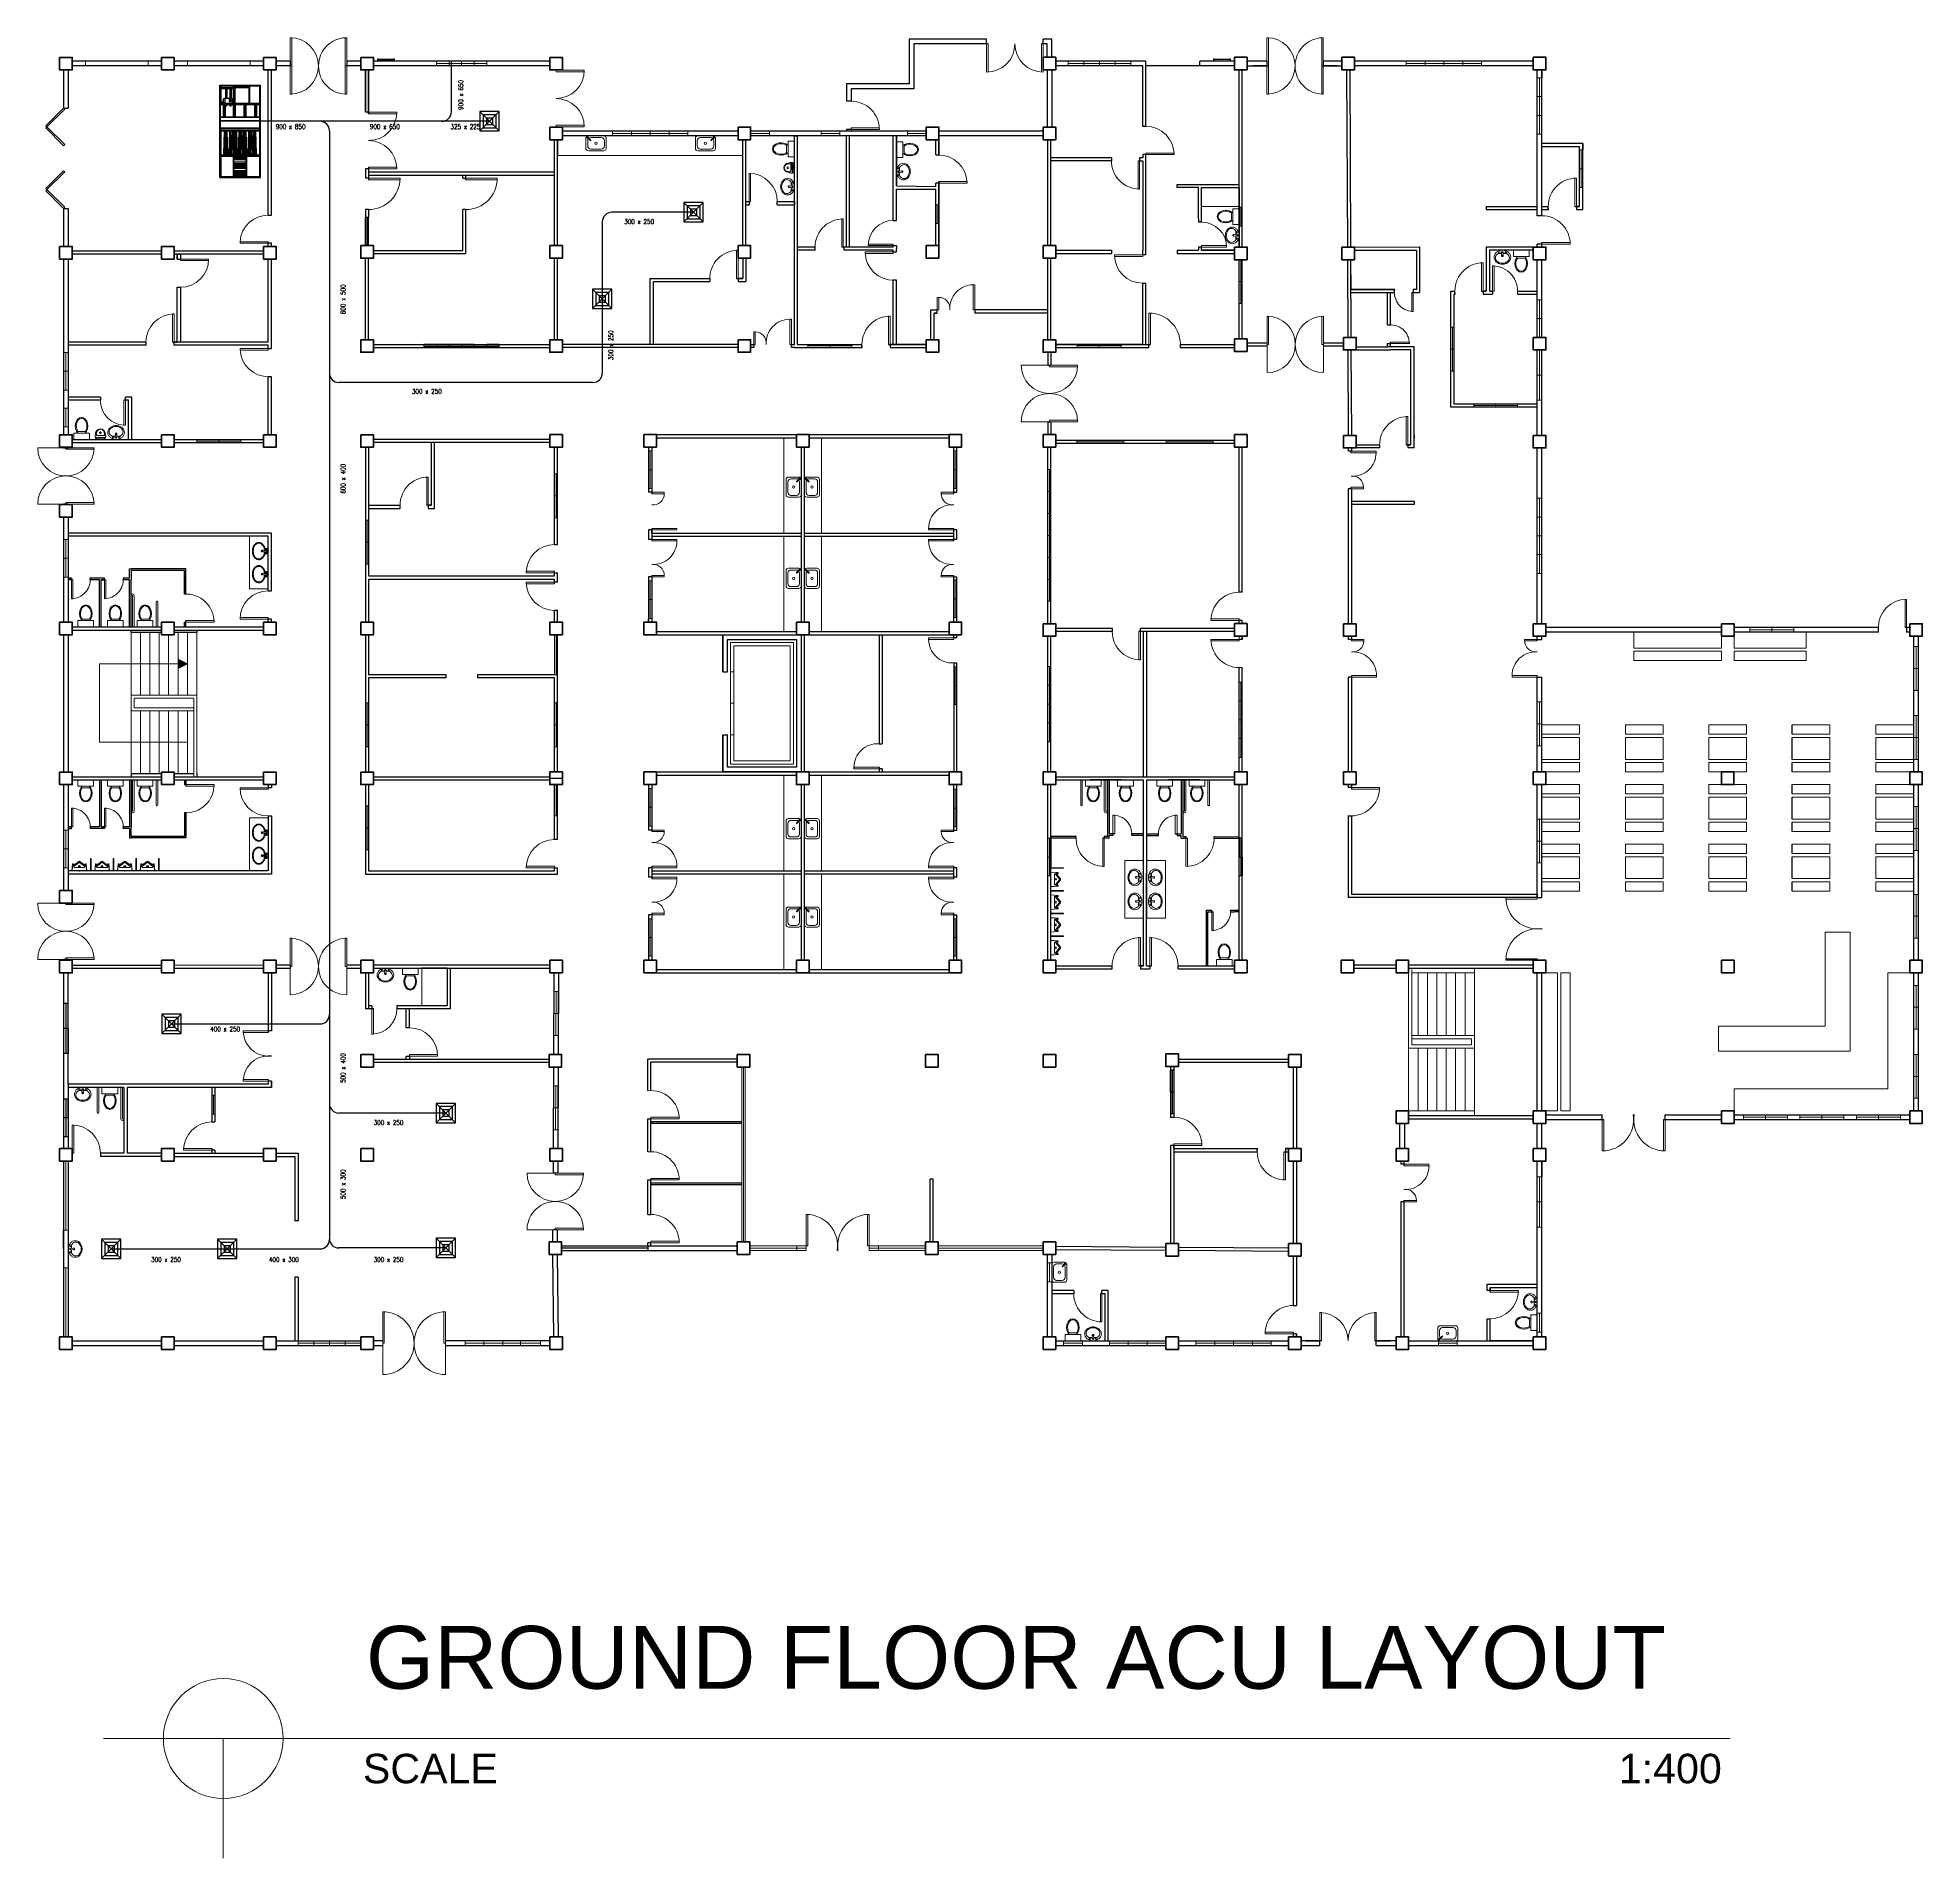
# Model space of a CAD drawing. Header units: millimetres. Extents: x 63005 to 126950, y 36019 to 74749.
# Drawn here: x 63191.2 to 63251.3, y 36300.2 to 36358.2 of the extents above; entities that cross this region are included whole.
import ezdxf

# ---------------------------------------------------------------- set-up
doc = ezdxf.new("R2010")
doc.units = ezdxf.units.MM
doc.header["$LTSCALE"] = 0.04
doc.linetypes.add('HIDDEN2', pattern=[0.1875, 0.125, -0.0625])
for name, color, linetype in [('ahu line', 150, 'Continuous'), ('diffuser', 7, 'Continuous'), ('ducting label', 7, 'Continuous'), ('EQP', 1, 'Continuous')]:
    doc.layers.add(name, color=color, linetype=linetype)
doc.styles.add('Arch-Dim', font='simplex.shx', dxfattribs={"width": 0.75})
doc.styles.get("Standard").update_dxf_attribs({"font": 'arial.ttf', "width": 0.8})

# ---------------------------------------------------------------- blocks, each defined once
blk = doc.blocks.new('AC-S-12')
at = {"layer": 'diffuser', "color": 30}
for p, q in [((-0.15, 0.15), (0.15, -0.15)), ((0.15, 0.15), (-0.15, -0.15)), ((-0.15, 0.15), (-0.15, -0.15)), ((0.15, 0.15), (-0.15, 0.15)), ((-0.1, 0.1), (-0.1, -0.1)), ((0.1, 0.1), (-0.1, 0.1)), ((-0.05, 0.05), (-0.05, -0.05)), ((0.05, 0.05), (-0.05, 0.05)), ((0.05, -0.05), (0.05, 0.05)), ((0.1, -0.1), (0.1, 0.1)), ((0.15, -0.15), (0.15, 0.15)), ((-0.15, -0.15), (0.15, -0.15)), ((-0.1, -0.1), (0.1, -0.1)), ((-0.05, -0.05), (0.05, -0.05))]:
    blk.add_line(p, q, dxfattribs=at)
for points in [[(-0.358, 0.358, 0, 0.0447, 0), (-0.295, 0.295, 0, 0, 0), (-0.15, 0.15, 0, 0, 0)], [(0.358, 0.358, 0, 0.0447, 0), (0.295, 0.295, 0, 0, 0), (0.15, 0.15, 0, 0, 0)], [(-0.358, -0.358, 0, 0.0447, 0), (-0.295, -0.295, 0, 0, 0), (-0.15, -0.15, 0, 0, 0)], [(0.358, -0.358, 0, 0.0447, 0), (0.295, -0.295, 0, 0, 0), (0.15, -0.15, 0, 0, 0)]]:
    blk.add_lwpolyline(points, format="xyseb", dxfattribs=at)
blk = doc.blocks.new('fcu')
at = {"layer": 'diffuser', "xscale": 2.052644456280903, "yscale": 2.052644456280903, "zscale": 2.052644456280903}
blk.add_blockref('AC-S-12', (0, 0), dxfattribs=at)

msp = doc.modelspace()

# ---------------------------------------------------------------- hatches: boundary and pattern name
at = {"layer": 'EQP'}
for points in [[(63197.49, 36356.454), (63197.49, 36356.146), (63197.47, 36356.146), (63197.47, 36356.454)], [(63197.519, 36356.664), (63197.957, 36356.664), (63197.957, 36356.636), (63197.519, 36356.636)]]:
    msp.add_hatch(color=256, dxfattribs=at).paths.add_polyline_path(points)

# ---------------------------------------------------------------- linework, layer by layer
at = {"color": 8, "lineweight": 13}
for p, q in [((63199.28, 36357.313), (63199.28, 36358.213)), ((63199.28, 36358.213), (63199.33, 36358.213)), ((63199.33, 36358.213), (63199.33, 36357.313)), ((63201.08, 36358.213), (63201.03, 36358.213)), ((63201.03, 36358.213), (63201.03, 36357.313)), ((63201.08, 36357.313), (63201.08, 36358.213)), ((63221.48, 36357.114), (63221.48, 36358.014)), ((63221.48, 36358.014), (63221.53, 36358.014)), ((63221.53, 36358.014), (63221.53, 36357.114)), ((63223.23, 36357.114), (63223.23, 36358.014)), ((63223.23, 36358.014), (63223.28, 36358.014)), ((63223.28, 36358.014), (63223.28, 36357.114)), ((63230.411, 36357.314), (63230.411, 36358.214)), ((63230.411, 36358.214), (63230.461, 36358.214)), ((63230.461, 36358.214), (63230.461, 36357.314)), ((63232.211, 36358.214), (63232.161, 36358.214)), ((63232.161, 36358.214), (63232.161, 36357.314)), ((63232.211, 36357.314), (63232.211, 36358.214)), ((63199.28, 36357.313), (63199.28, 36356.413)), ((63199.28, 36357.313), (63199.33, 36357.313)), ((63199.33, 36357.313), (63199.28, 36357.313)), ((63199.28, 36357.263), (63199.28, 36356.413)), ((63199.33, 36356.413), (63199.33, 36357.313)), ((63201.03, 36356.413), (63201.03, 36357.313)), ((63201.03, 36357.313), (63201.08, 36357.313)), ((63201.03, 36357.313), (63201.08, 36357.313)), ((63201.08, 36357.363), (63201.08, 36357.263)), ((63201.08, 36357.313), (63201.08, 36356.413)), ((63201.08, 36357.263), (63201.08, 36356.413)), ((63207.705, 36357.188), (63207.705, 36357.176)), ((63207.705, 36357.176), (63207.755, 36357.176)), ((63207.755, 36357.176), (63208.655, 36357.176)), ((63207.755, 36357.126), (63207.755, 36357.176)), ((63208.655, 36357.126), (63207.755, 36357.126)), ((63207.805, 36357.176), (63207.805, 36357.188)), ((63208.655, 36357.176), (63208.655, 36357.126)), ((63230.411, 36357.314), (63230.411, 36356.414)), ((63230.411, 36357.314), (63230.461, 36357.314)), ((63230.461, 36357.314), (63230.411, 36357.314)), ((63230.411, 36357.264), (63230.411, 36356.414)), ((63230.461, 36356.414), (63230.461, 36357.314)), ((63232.161, 36356.414), (63232.161, 36357.314)), ((63232.161, 36357.314), (63232.211, 36357.314)), ((63232.161, 36357.314), (63232.211, 36357.314)), ((63232.211, 36357.364), (63232.211, 36357.264)), ((63232.211, 36357.314), (63232.211, 36356.414)), ((63232.211, 36357.264), (63232.211, 36356.414)), ((63199.28, 36356.413), (63199.33, 36356.413)), ((63201.08, 36356.413), (63201.03, 36356.413)), ((63230.411, 36356.414), (63230.461, 36356.414)), ((63232.211, 36356.414), (63232.161, 36356.414)), ((63201.78, 36355.836), (63202.68, 36355.836)), ((63202.68, 36355.786), (63201.78, 36355.786)), ((63202.68, 36355.836), (63202.68, 36355.786)), ((63207.705, 36355.364), (63207.705, 36355.376)), ((63207.705, 36355.376), (63207.755, 36355.376)), ((63208.655, 36355.426), (63207.755, 36355.426)), ((63207.755, 36355.376), (63207.755, 36355.426)), ((63207.755, 36355.376), (63208.655, 36355.376)), ((63207.805, 36355.364), (63207.805, 36355.376)), ((63208.655, 36355.376), (63208.655, 36355.426)), ((63218.06, 36355.339), (63217.16, 36355.339)), ((63217.16, 36355.289), (63218.06, 36355.289)), ((63227.455, 36354.539), (63226.555, 36354.539)), ((63226.555, 36354.539), (63226.555, 36354.489)), ((63226.555, 36354.489), (63227.455, 36354.489)), ((63227.455, 36354.489), (63227.455, 36354.539)), ((63202.68, 36354.086), (63201.78, 36354.086)), ((63201.78, 36354.036), (63202.68, 36354.036)), ((63202.68, 36354.036), (63202.68, 36354.086)), ((63213.905, 36352.989), (63213.905, 36353.889)), ((63213.905, 36353.889), (63213.955, 36353.889)), ((63213.955, 36353.889), (63213.955, 36352.989)), ((63226.305, 36353.389), (63226.315, 36354.289)), ((63226.315, 36354.289), (63226.355, 36354.289)), ((63226.355, 36354.289), (63226.355, 36353.389)), ((63201.78, 36353.736), (63202.78, 36353.736)), ((63202.78, 36353.686), (63201.78, 36353.686)), ((63202.78, 36353.736), (63202.78, 36353.686)), ((63204.88, 36353.736), (63205.88, 36353.736)), ((63205.88, 36353.686), (63204.88, 36353.686)), ((63220.855, 36353.626), (63219.955, 36353.626)), ((63219.955, 36353.576), (63220.855, 36353.576)), ((63220.855, 36353.576), (63220.855, 36353.626)), ((63226.355, 36353.389), (63226.305, 36353.389)), ((63240.28, 36353.739), (63240.23, 36353.739)), ((63240.23, 36353.739), (63240.23, 36352.839)), ((63240.28, 36352.839), (63240.28, 36353.739)), ((63216.91, 36352.439), (63216.86, 36352.439)), ((63216.86, 36352.439), (63216.86, 36351.539)), ((63216.91, 36351.539), (63216.91, 36352.439)), ((63197.68, 36351.711), (63198.58, 36351.711)), ((63197.68, 36351.661), (63197.68, 36351.711)), ((63198.58, 36351.661), (63197.68, 36351.661)), ((63213.555, 36351.439), (63213.505, 36351.439)), ((63213.505, 36351.439), (63213.505, 36350.539)), ((63213.555, 36350.539), (63213.555, 36351.439)), ((63216.96, 36351.539), (63216.86, 36351.539)), ((63218.505, 36351.389), (63217.605, 36351.389)), ((63217.605, 36351.389), (63217.606, 36351.339)), ((63217.705, 36351.639), (63218.505, 36351.639)), ((63218.505, 36351.589), (63217.705, 36351.589)), ((63218.505, 36351.589), (63218.505, 36351.639)), ((63218.505, 36351.339), (63218.505, 36351.389)), ((63228.33, 36351.539), (63228.33, 36351.589)), ((63229.13, 36351.589), (63228.33, 36351.589)), ((63228.33, 36351.539), (63229.13, 36351.539)), ((63229.13, 36351.539), (63229.13, 36351.589)), ((63240.08, 36351.689), (63239.18, 36351.689)), ((63239.18, 36351.639), (63240.08, 36351.639)), ((63240.08, 36351.639), (63240.08, 36351.689)), ((63195.78, 36351.161), (63196.68, 36351.161)), ((63196.68, 36351.111), (63195.78, 36351.111)), ((63196.68, 36351.161), (63196.68, 36351.111)), ((63217.605, 36351.339), (63218.505, 36351.339)), ((63226.455, 36351.289), (63225.555, 36351.289)), ((63225.555, 36351.289), (63225.555, 36351.239)), ((63225.555, 36351.239), (63226.455, 36351.239)), ((63226.455, 36351.239), (63226.455, 36351.339)), ((63226.455, 36351.289), (63226.455, 36351.239)), ((63237.305, 36351.039), (63237.255, 36351.039)), ((63237.255, 36351.039), (63237.255, 36350.139)), ((63237.305, 36350.139), (63237.305, 36351.039)), ((63237.605, 36350.139), (63237.605, 36350.939)), ((63237.605, 36350.939), (63237.655, 36350.939)), ((63237.655, 36350.939), (63237.655, 36350.139)), ((63235.08, 36350.089), (63235.03, 36350.089)), ((63235.03, 36349.489), (63235.03, 36350.089)), ((63235.08, 36350.089), (63235.08, 36349.489)), ((63237.655, 36350.139), (63237.605, 36350.139)), ((63195.53, 36349.411), (63195.53, 36348.511)), ((63195.58, 36349.411), (63195.53, 36349.411)), ((63195.58, 36348.511), (63195.58, 36349.411)), ((63218.405, 36349.339), (63218.355, 36349.339)), ((63218.355, 36349.339), (63218.355, 36348.439)), ((63218.405, 36348.439), (63218.405, 36349.339)), ((63226.655, 36349.439), (63226.705, 36349.439)), ((63226.655, 36348.439), (63226.655, 36349.439)), ((63226.705, 36349.439), (63226.705, 36348.439)), ((63230.418, 36348.439), (63230.418, 36349.339)), ((63230.468, 36349.339), (63230.468, 36348.439)), ((63232.168, 36348.439), (63232.168, 36349.339)), ((63232.218, 36349.339), (63232.218, 36348.439)), ((63235.08, 36349.489), (63235.03, 36349.489)), ((63230.418, 36348.389), (63230.418, 36348.489)), ((63230.468, 36348.439), (63230.418, 36348.439)), ((63230.418, 36348.439), (63230.418, 36347.539)), ((63232.218, 36348.439), (63232.168, 36348.439)), ((63232.218, 36348.389), (63232.218, 36348.489)), ((63232.218, 36348.439), (63232.218, 36347.539)), ((63234.955, 36348.514), (63234.355, 36348.514)), ((63234.355, 36348.464), (63234.955, 36348.464)), ((63234.955, 36348.464), (63234.955, 36348.514)), ((63197.68, 36348.311), (63197.68, 36348.261)), ((63198.58, 36348.311), (63197.68, 36348.311)), ((63197.68, 36348.261), (63198.58, 36348.261)), ((63198.58, 36348.261), (63198.58, 36348.311)), ((63223.48, 36347.777), (63222.58, 36347.777)), ((63223.48, 36347.777), (63224.38, 36347.777)), ((63223.48, 36347.727), (63223.48, 36347.777)), ((63224.38, 36347.727), (63223.48, 36347.727)), ((63224.38, 36347.777), (63224.38, 36347.727)), ((63193.98, 36345.861), (63193.98, 36346.661)), ((63194.03, 36346.661), (63194.03, 36345.861)), ((63223.48, 36345.977), (63222.58, 36345.977)), ((63223.48, 36346.027), (63224.38, 36346.027)), ((63223.48, 36345.977), (63223.48, 36346.027)), ((63224.38, 36345.977), (63223.48, 36345.977)), ((63224.38, 36346.027), (63224.38, 36345.977)), ((63234.905, 36346.139), (63234.855, 36346.139)), ((63234.855, 36346.139), (63234.855, 36345.239)), ((63234.905, 36345.239), (63234.905, 36346.139)), ((63194.03, 36345.861), (63193.98, 36345.861)), ((63192.13, 36345.148), (63191.23, 36345.148)), ((63192.13, 36345.148), (63193.03, 36345.148)), ((63192.13, 36345.098), (63192.13, 36345.148)), ((63193.03, 36345.098), (63192.13, 36345.098)), ((63193.03, 36345.148), (63193.03, 36345.098)), ((63234.905, 36345.239), (63234.855, 36345.239)), ((63203.68, 36344.213), (63203.63, 36344.213)), ((63203.63, 36344.213), (63203.63, 36343.313)), ((63203.68, 36343.313), (63203.68, 36344.213)), ((63233.105, 36344.24), (63233.105, 36344.238)), ((63192.13, 36343.348), (63191.23, 36343.348)), ((63192.13, 36343.398), (63193.03, 36343.398)), ((63192.13, 36343.348), (63192.13, 36343.398)), ((63193.03, 36343.348), (63192.13, 36343.348)), ((63193.03, 36343.398), (63193.03, 36343.348)), ((63206.805, 36341.163), (63206.805, 36341.213)), ((63206.805, 36341.213), (63207.705, 36341.213)), ((63192.305, 36340.936), (63192.305, 36340.336)), ((63192.305, 36340.936), (63192.355, 36340.936)), ((63192.355, 36340.336), (63192.355, 36340.936)), ((63192.903, 36340.936), (63192.905, 36340.936)), ((63193.355, 36340.936), (63193.355, 36340.336)), ((63193.355, 36340.936), (63193.405, 36340.936)), ((63193.405, 36340.336), (63193.405, 36340.936)), ((63207.705, 36341.163), (63206.805, 36341.163)), ((63206.805, 36340.863), (63206.805, 36340.813)), ((63207.705, 36340.863), (63206.805, 36340.863)), ((63206.805, 36340.813), (63207.705, 36340.813)), ((63192.305, 36340.336), (63192.355, 36340.336)), ((63250.805, 36340.314), (63250.755, 36340.314)), ((63250.755, 36340.314), (63250.755, 36339.414)), ((63250.805, 36339.414), (63250.805, 36340.314)), ((63195.955, 36339.586), (63195.955, 36339.636)), ((63196.855, 36339.636), (63195.955, 36339.636)), ((63195.955, 36339.586), (63196.855, 36339.586)), ((63196.855, 36339.586), (63196.855, 36339.636)), ((63197.68, 36339.736), (63198.58, 36339.736)), ((63197.68, 36339.686), (63197.68, 36339.736)), ((63198.58, 36339.686), (63197.68, 36339.686)), ((63228.63, 36339.639), (63228.63, 36339.689)), ((63228.63, 36339.689), (63229.53, 36339.689)), ((63229.53, 36339.639), (63228.63, 36339.639)), ((63226.332, 36338.389), (63226.332, 36339.289)), ((63226.382, 36339.289), (63226.382, 36338.389)), ((63229.53, 36339.039), (63228.63, 36339.039)), ((63228.63, 36339.039), (63228.63, 36338.989)), ((63228.63, 36338.989), (63229.53, 36338.989)), ((63229.53, 36338.989), (63229.53, 36339.139)), ((63229.53, 36339.039), (63229.53, 36338.989)), ((63226.382, 36338.389), (63226.332, 36338.389)), ((63195.955, 36334.411), (63195.955, 36334.361)), ((63195.955, 36334.411), (63196.855, 36334.411)), ((63196.855, 36334.361), (63195.955, 36334.361)), ((63196.855, 36334.411), (63196.855, 36334.361)), ((63198.58, 36334.311), (63197.68, 36334.311)), ((63197.68, 36334.311), (63197.68, 36334.261)), ((63197.68, 36334.261), (63198.58, 36334.261)), ((63198.58, 36334.261), (63198.58, 36334.311)), ((63233.105, 36334.315), (63234.005, 36334.315)), ((63234.005, 36334.265), (63233.105, 36334.265)), ((63234.005, 36334.315), (63234.005, 36334.265)), ((63192.305, 36333.061), (63192.305, 36333.661)), ((63192.355, 36333.661), (63192.355, 36333.061)), ((63193.355, 36333.061), (63193.355, 36333.661)), ((63193.405, 36333.661), (63193.405, 36333.061)), ((63225.506, 36332.838), (63225.506, 36333.438)), ((63225.566, 36333.438), (63225.566, 36332.838)), ((63227.494, 36333.438), (63227.494, 36332.838)), ((63227.554, 36332.838), (63227.554, 36333.438)), ((63192.305, 36333.061), (63192.355, 36333.061)), ((63192.903, 36333.061), (63192.905, 36333.061)), ((63193.355, 36333.061), (63193.405, 36333.061)), ((63225.179, 36331.803), (63225.179, 36332.703)), ((63225.229, 36332.703), (63225.229, 36331.803)), ((63206.805, 36331.811), (63207.705, 36331.811)), ((63206.805, 36331.761), (63206.805, 36331.811)), ((63207.705, 36331.761), (63206.805, 36331.761)), ((63207.705, 36331.811), (63207.705, 36331.761)), ((63225.229, 36331.803), (63225.179, 36331.803)), ((63192.13, 36330.636), (63191.23, 36330.636)), ((63192.13, 36330.636), (63193.03, 36330.636)), ((63192.13, 36330.586), (63192.13, 36330.636)), ((63193.03, 36330.586), (63192.13, 36330.586)), ((63193.03, 36330.636), (63193.03, 36330.586)), ((63228.655, 36330.361), (63228.655, 36329.761)), ((63228.705, 36329.761), (63228.705, 36330.361)), ((63228.655, 36329.761), (63228.705, 36329.761)), ((63199.28, 36328.612), (63199.28, 36329.512)), ((63199.28, 36329.512), (63199.33, 36329.512)), ((63199.33, 36329.512), (63199.331, 36328.612)), ((63201.08, 36329.512), (63201.03, 36329.512)), ((63201.03, 36329.512), (63201.031, 36328.612)), ((63201.08, 36328.612), (63201.08, 36329.512)), ((63226.38, 36329.537), (63226.33, 36329.537)), ((63226.33, 36329.537), (63226.33, 36328.637)), ((63226.38, 36328.637), (63226.38, 36329.537)), ((63226.73, 36329.537), (63226.68, 36329.537)), ((63226.68, 36329.537), (63226.68, 36328.637)), ((63226.73, 36328.637), (63226.73, 36329.537)), ((63192.13, 36328.836), (63191.23, 36328.836)), ((63192.13, 36328.886), (63193.03, 36328.886)), ((63192.13, 36328.836), (63192.13, 36328.886)), ((63193.03, 36328.836), (63192.13, 36328.836)), ((63193.03, 36328.886), (63193.03, 36328.836)), ((63199.331, 36328.612), (63199.28, 36328.612)), ((63199.28, 36328.562), (63199.281, 36327.712)), ((63199.331, 36328.662), (63199.331, 36328.662)), ((63200.175, 36328.562), (63200.186, 36328.562)), ((63200.18, 36328.662), (63200.181, 36328.662)), ((63200.18, 36328.662), (63200.181, 36328.662)), ((63201.031, 36328.612), (63201.08, 36328.612)), ((63201.08, 36328.662), (63201.08, 36328.562)), ((63201.08, 36328.562), (63201.08, 36327.712)), ((63201.88, 36327.262), (63201.88, 36326.462)), ((63201.93, 36327.262), (63201.88, 36327.262)), ((63201.93, 36326.462), (63201.93, 36327.262)), ((63198.58, 36326.561), (63197.78, 36326.561)), ((63197.78, 36326.561), (63197.78, 36326.511)), ((63197.78, 36326.511), (63198.58, 36326.511)), ((63198.58, 36326.511), (63198.58, 36326.561)), ((63201.88, 36326.462), (63201.93, 36326.462)), ((63203.98, 36325.811), (63203.08, 36325.811)), ((63203.08, 36325.811), (63203.08, 36325.761)), ((63203.08, 36325.761), (63203.98, 36325.761)), ((63203.98, 36325.761), (63203.98, 36325.811)), ((63197.78, 36324.961), (63197.78, 36325.011)), ((63197.78, 36325.011), (63198.58, 36325.011)), ((63198.58, 36324.961), (63197.78, 36324.961)), ((63198.58, 36325.011), (63198.58, 36324.961)), ((63210.78, 36323.761), (63210.78, 36323.811)), ((63211.68, 36323.811), (63210.78, 36323.811)), ((63210.78, 36323.761), (63211.68, 36323.761)), ((63211.68, 36323.761), (63211.68, 36323.811)), ((63192.33, 36322.661), (63192.33, 36323.561)), ((63192.33, 36323.561), (63192.38, 36323.561)), ((63192.38, 36323.561), (63192.38, 36322.661)), ((63241.105, 36323.738), (63241.105, 36322.738)), ((63241.155, 36322.738), (63241.155, 36323.738)), ((63243.055, 36322.738), (63243.055, 36323.738)), ((63243.105, 36323.738), (63243.105, 36322.738)), ((63192.38, 36322.661), (63192.33, 36322.661)), ((63195.88, 36322.761), (63195.88, 36322.811)), ((63195.88, 36322.811), (63196.78, 36322.811)), ((63196.78, 36322.761), (63195.88, 36322.761)), ((63196.78, 36322.811), (63196.78, 36322.761)), ((63227.443, 36322.961), (63227.443, 36322.911)), ((63228.343, 36322.961), (63227.443, 36322.961)), ((63227.443, 36322.911), (63228.343, 36322.911)), ((63228.343, 36322.911), (63228.343, 36322.961)), ((63231.005, 36322.711), (63230.955, 36322.711)), ((63230.955, 36321.811), (63230.955, 36322.711)), ((63231.005, 36322.711), (63231.005, 36321.811)), ((63241.105, 36322.738), (63241.155, 36322.738)), ((63243.105, 36322.738), (63243.055, 36322.738)), ((63207.663, 36322.025), (63206.83, 36322.024)), ((63207.73, 36322.025), (63208.63, 36322.024)), ((63207.73, 36321.974), (63207.73, 36322.025)), ((63208.63, 36321.974), (63207.73, 36321.974)), ((63208.63, 36322.024), (63208.63, 36321.974)), ((63210.78, 36321.811), (63210.78, 36321.861)), ((63211.68, 36321.861), (63210.78, 36321.861)), ((63210.78, 36321.811), (63211.68, 36321.811)), ((63211.68, 36321.811), (63211.68, 36321.861)), ((63231.005, 36321.811), (63230.955, 36321.811)), ((63207.68, 36320.225), (63206.831, 36320.225)), ((63208.63, 36320.274), (63207.73, 36320.274)), ((63207.73, 36320.274), (63207.73, 36320.225)), ((63207.73, 36320.225), (63208.63, 36320.224)), ((63208.63, 36320.224), (63208.63, 36320.274)), ((63215.73, 36319.711), (63215.73, 36320.711)), ((63215.73, 36320.711), (63215.78, 36320.711)), ((63215.78, 36320.711), (63215.78, 36319.711)), ((63217.73, 36320.711), (63217.68, 36320.711)), ((63217.68, 36320.711), (63217.68, 36319.711)), ((63217.73, 36319.711), (63217.73, 36320.711)), ((63210.78, 36319.811), (63210.78, 36319.861)), ((63211.68, 36319.861), (63210.78, 36319.861)), ((63210.78, 36319.811), (63211.68, 36319.811)), ((63211.68, 36319.811), (63211.68, 36319.861)), ((63215.78, 36319.711), (63215.73, 36319.711)), ((63216.719, 36319.561), (63216.742, 36319.561)), ((63217.68, 36319.711), (63217.73, 36319.711)), ((63225.105, 36317.286), (63225.105, 36318.186)), ((63225.155, 36318.186), (63225.155, 36317.286)), ((63237.53, 36318.286), (63238.43, 36318.286)), ((63238.43, 36318.236), (63237.53, 36318.236)), ((63238.43, 36318.286), (63238.43, 36318.236)), ((63202.23, 36316.611), (63202.23, 36317.611)), ((63202.28, 36317.611), (63202.28, 36316.611)), ((63204.23, 36317.611), (63204.18, 36317.611)), ((63204.18, 36317.611), (63204.18, 36316.611)), ((63204.23, 36316.611), (63204.23, 36317.611)), ((63225.155, 36317.286), (63225.105, 36317.286)), ((63232.1, 36316.686), (63232.1, 36317.586)), ((63232.1, 36317.586), (63232.15, 36317.586)), ((63232.15, 36317.586), (63232.15, 36316.686)), ((63233.9, 36317.586), (63233.85, 36317.586)), ((63233.85, 36317.586), (63233.85, 36316.686)), ((63233.9, 36316.686), (63233.9, 36317.586)), ((63202.23, 36316.536), (63202.23, 36316.686)), ((63202.28, 36316.611), (63202.23, 36316.611)), ((63202.23, 36316.611), (63202.23, 36315.611)), ((63204.18, 36316.611), (63204.23, 36316.611)), ((63204.23, 36316.686), (63204.23, 36316.536)), ((63204.23, 36316.611), (63204.23, 36315.611)), ((63230.355, 36316.911), (63230.355, 36316.961)), ((63230.355, 36316.961), (63231.255, 36316.961)), ((63231.255, 36316.911), (63230.355, 36316.911)), ((63231.255, 36316.911), (63231.255, 36316.961)), ((63232.15, 36316.686), (63232.1, 36316.686)), ((63233.9, 36316.686), (63233.85, 36316.686))]:
    msp.add_line(p, q, dxfattribs=at)
at = {"color": 8, "lineweight": 25}
for p, q in [((63221.48, 36358.164), (63219.01, 36358.164)), ((63219.01, 36358.164), (63219.01, 36356.739)), ((63221.53, 36358.014), (63219.16, 36358.014)), ((63219.16, 36358.014), (63219.16, 36356.589)), ((63221.48, 36358.014), (63221.48, 36358.164)), ((63223.405, 36358.014), (63223.23, 36358.014)), ((63223.555, 36358.164), (63223.28, 36358.164)), ((63223.28, 36358.014), (63223.28, 36358.164)), ((63223.405, 36358.014), (63223.305, 36358.014)), ((63223.405, 36357.589), (63223.405, 36358.014)), ((63223.555, 36357.589), (63223.555, 36358.164)), ((63195.18, 36357.463), (63192.33, 36357.463)), ((63198.43, 36357.463), (63195.58, 36357.463)), ((63199.28, 36357.463), (63198.83, 36357.463)), ((63199.28, 36357.463), (63198.83, 36357.463)), ((63199.28, 36357.463), (63199.28, 36357.313)), ((63201.53, 36357.463), (63201.08, 36357.463)), ((63201.53, 36357.463), (63201.08, 36357.463)), ((63201.08, 36357.463), (63201.08, 36357.313)), ((63207.555, 36357.463), (63201.93, 36357.463)), ((63226.555, 36357.464), (63223.68, 36357.464)), ((63226.555, 36357.314), (63226.555, 36357.464)), ((63229.38, 36357.464), (63228.28, 36357.464)), ((63228.28, 36357.314), (63228.28, 36357.464)), ((63230.411, 36357.464), (63229.78, 36357.464)), ((63230.411, 36357.464), (63229.961, 36357.464)), ((63230.411, 36357.464), (63230.411, 36357.314)), ((63232.661, 36357.464), (63232.211, 36357.464)), ((63232.805, 36357.464), (63232.211, 36357.464)), ((63232.211, 36357.464), (63232.211, 36357.314)), ((63238.905, 36357.464), (63233.205, 36357.464)), ((63192.055, 36357.186), (63192.055, 36355.973)), ((63192.055, 36357.186), (63192.055, 36355.973)), ((63192.205, 36357.186), (63192.205, 36355.973)), ((63195.18, 36357.313), (63192.33, 36357.313)), ((63198.43, 36357.313), (63195.58, 36357.313)), ((63198.58, 36352.561), (63198.58, 36357.186)), ((63198.68, 36352.561), (63198.68, 36357.186)), ((63199.28, 36357.313), (63198.83, 36357.313)), ((63201.53, 36357.313), (63201.08, 36357.313)), ((63201.68, 36355.836), (63201.68, 36357.186)), ((63201.68, 36357.186), (63201.68, 36355.836)), ((63201.78, 36355.786), (63201.78, 36357.186)), ((63201.78, 36357.186), (63201.78, 36355.786)), ((63207.555, 36357.313), (63201.93, 36357.313)), ((63223.405, 36357.189), (63223.405, 36355.364)), ((63223.555, 36357.189), (63223.555, 36355.364)), ((63223.555, 36356.976), (63223.555, 36355.576)), ((63226.455, 36357.314), (63223.68, 36357.314)), ((63226.455, 36355.389), (63226.455, 36357.314)), ((63226.555, 36355.389), (63226.555, 36357.314)), ((63229.38, 36357.314), (63228.28, 36357.314)), ((63229.53, 36351.539), (63229.53, 36357.189)), ((63229.63, 36351.539), (63229.63, 36357.189)), ((63229.78, 36357.314), (63230.461, 36357.314)), ((63230.411, 36357.314), (63229.961, 36357.314)), ((63232.161, 36357.314), (63232.805, 36357.314)), ((63232.661, 36357.314), (63232.211, 36357.314)), ((63232.955, 36357.189), (63232.98, 36351.539)), ((63233.055, 36357.189), (63233.08, 36351.539)), ((63238.905, 36357.314), (63233.205, 36357.314)), ((63239.03, 36352.539), (63239.03, 36357.189)), ((63239.18, 36352.539), (63239.18, 36357.189)), ((63239.18, 36357.189), (63239.18, 36356.939)), ((63219.01, 36356.739), (63217.01, 36356.739)), ((63217.01, 36356.739), (63217.01, 36356.189)), ((63217.16, 36356.189), (63217.01, 36356.189)), ((63219.16, 36356.589), (63217.16, 36356.589)), ((63217.16, 36356.589), (63217.16, 36356.189)), ((63217.16, 36356.589), (63217.16, 36356.189)), ((63192.055, 36355.973), (63192.205, 36355.973)), ((63201.78, 36355.836), (63201.68, 36355.836)), ((63213.555, 36355.239), (63207.955, 36355.239)), ((63213.555, 36355.089), (63207.955, 36355.089)), ((63219.555, 36355.239), (63213.955, 36355.239)), ((63219.555, 36355.089), (63213.955, 36355.089)), ((63215.355, 36348.439), (63215.355, 36355.089)), ((63215.455, 36348.439), (63215.455, 36355.089)), ((63217.01, 36355.289), (63217.01, 36355.239)), ((63217.16, 36355.289), (63217.01, 36355.289)), ((63217.01, 36351.539), (63217.01, 36355.089)), ((63217.11, 36351.539), (63217.11, 36355.089)), ((63217.16, 36355.339), (63217.16, 36355.239)), ((63218.505, 36352.389), (63218.505, 36355.089)), ((63218.605, 36353.488), (63218.605, 36355.089)), ((63218.605, 36355.089), (63218.605, 36353.489)), ((63223.28, 36355.239), (63219.955, 36355.239)), ((63223.28, 36355.089), (63219.955, 36355.089)), ((63223.28, 36355.089), (63221.305, 36355.089)), ((63207.705, 36351.589), (63207.705, 36354.964)), ((63207.705, 36354.436), (63207.705, 36354.964)), ((63207.805, 36351.589), (63207.805, 36354.964)), ((63207.805, 36354.964), (63207.805, 36354.464)), ((63213.705, 36351.589), (63213.705, 36354.964)), ((63213.805, 36351.589), (63213.805, 36354.964)), ((63219.855, 36354.476), (63219.855, 36354.964)), ((63219.855, 36354.476), (63219.955, 36354.476)), ((63219.955, 36354.476), (63219.955, 36354.964)), ((63219.955, 36354.964), (63219.955, 36354.476)), ((63223.43, 36351.589), (63223.43, 36354.964)), ((63223.53, 36351.589), (63223.53, 36354.964)), ((63225.455, 36354.389), (63223.53, 36354.389)), ((63225.455, 36354.389), (63225.455, 36354.289)), ((63226.455, 36354.389), (63226.355, 36354.389)), ((63226.355, 36354.389), (63226.355, 36354.289)), ((63226.555, 36354.489), (63226.455, 36354.489)), ((63226.455, 36354.489), (63226.455, 36354.389)), ((63226.455, 36354.489), (63226.455, 36354.389)), ((63226.555, 36351.289), (63226.555, 36354.489)), ((63240.48, 36354.839), (63239.18, 36354.839)), ((63240.38, 36354.739), (63239.18, 36354.739)), ((63240.38, 36352.839), (63240.38, 36354.739)), ((63240.48, 36352.739), (63240.48, 36354.839)), ((63201.68, 36354.036), (63201.68, 36353.736)), ((63201.78, 36354.036), (63201.68, 36354.036)), ((63201.78, 36354.086), (63201.78, 36353.686)), ((63201.78, 36353.936), (63207.705, 36353.936)), ((63201.78, 36353.836), (63207.705, 36353.836)), ((63204.78, 36353.736), (63204.78, 36353.836)), ((63204.88, 36353.686), (63204.88, 36353.836)), ((63225.455, 36354.289), (63223.53, 36354.289)), ((63226.355, 36354.289), (63226.455, 36354.289)), ((63226.455, 36354.289), (63226.455, 36351.439)), ((63201.78, 36353.736), (63201.68, 36353.736)), ((63204.78, 36353.736), (63204.88, 36353.736)), ((63218.605, 36353.488), (63219.855, 36353.477)), ((63218.605, 36352.389), (63218.605, 36353.389)), ((63218.605, 36353.389), (63219.855, 36353.389)), ((63219.855, 36353.476), (63219.855, 36353.576)), ((63219.955, 36353.576), (63219.855, 36353.576)), ((63219.855, 36351.589), (63219.855, 36353.389)), ((63219.955, 36351.589), (63219.955, 36353.626)), ((63219.955, 36353.626), (63219.955, 36351.589)), ((63219.955, 36353.476), (63219.955, 36353.576)), ((63219.955, 36351.589), (63219.955, 36353.389)), ((63219.955, 36353.389), (63219.955, 36352.889)), ((63227.555, 36353.439), (63227.555, 36353.539)), ((63227.555, 36353.539), (63229.53, 36353.539)), ((63228.23, 36353.439), (63227.555, 36353.439)), ((63228.23, 36352.439), (63228.23, 36353.439)), ((63228.33, 36353.439), (63229.53, 36353.439)), ((63228.33, 36352.439), (63228.33, 36353.439)), ((63229.53, 36353.439), (63229.53, 36351.539)), ((63192.055, 36352.773), (63192.055, 36351.561)), ((63192.055, 36352.773), (63192.055, 36351.561)), ((63192.055, 36352.773), (63192.205, 36352.773)), ((63192.205, 36352.773), (63192.205, 36351.561)), ((63201.68, 36352.736), (63201.68, 36352.487)), ((63201.78, 36352.736), (63201.68, 36352.736)), ((63201.78, 36352.736), (63201.78, 36352.487)), ((63204.88, 36352.736), (63204.78, 36352.736)), ((63204.78, 36351.437), (63204.78, 36352.736)), ((63204.88, 36351.337), (63204.88, 36352.736)), ((63213.805, 36352.989), (63213.955, 36352.989)), ((63213.805, 36352.889), (63213.905, 36352.889)), ((63213.905, 36352.989), (63213.905, 36352.889)), ((63214.805, 36352.989), (63215.355, 36352.989)), ((63214.805, 36352.889), (63214.805, 36352.989)), ((63214.805, 36352.889), (63215.355, 36352.889)), ((63237.405, 36352.839), (63239.03, 36352.839)), ((63237.405, 36352.839), (63237.405, 36352.739)), ((63237.405, 36352.739), (63239.03, 36352.739)), ((63239.18, 36352.839), (63239.38, 36352.839)), ((63239.18, 36352.739), (63239.386, 36352.739)), ((63239.38, 36352.739), (63239.38, 36352.839)), ((63240.23, 36352.839), (63240.38, 36352.839)), ((63240.38, 36352.839), (63240.28, 36352.839)), ((63240.28, 36352.839), (63240.28, 36352.739)), ((63240.28, 36352.739), (63240.48, 36352.739)), ((63228.23, 36352.439), (63228.23, 36352.339)), ((63228.33, 36352.339), (63228.23, 36352.339)), ((63228.33, 36352.339), (63228.33, 36352.439)), ((63239.18, 36352.539), (63239.03, 36352.539)), ((63195.18, 36351.411), (63192.33, 36351.411)), ((63198.43, 36351.411), (63195.58, 36351.411)), ((63198.58, 36351.561), (63198.58, 36351.711)), ((63198.68, 36351.661), (63198.58, 36351.661)), ((63198.68, 36351.561), (63198.68, 36351.661)), ((63201.93, 36351.437), (63204.78, 36351.437)), ((63216.01, 36351.539), (63215.455, 36351.539)), ((63216.01, 36351.439), (63215.455, 36351.439)), ((63215.836, 36351.439), (63215.83, 36351.439)), ((63216.01, 36351.439), (63216.01, 36351.539)), ((63218.505, 36351.539), (63216.88, 36351.539)), ((63216.93, 36351.539), (63216.93, 36351.439)), ((63218.505, 36351.439), (63216.93, 36351.439)), ((63218.505, 36351.589), (63218.605, 36351.589)), ((63218.505, 36351.539), (63218.505, 36351.589)), ((63218.505, 36351.389), (63218.505, 36351.439)), ((63218.505, 36351.389), (63218.605, 36351.389)), ((63218.605, 36351.589), (63218.605, 36351.489)), ((63218.605, 36351.389), (63218.605, 36351.489)), ((63223.68, 36351.439), (63225.455, 36351.439)), ((63225.455, 36351.439), (63225.455, 36351.339)), ((63226.455, 36351.339), (63226.455, 36351.439)), ((63227.555, 36351.439), (63228.23, 36351.439)), ((63227.555, 36351.439), (63227.555, 36351.339)), ((63228.33, 36351.539), (63228.23, 36351.539)), ((63228.23, 36351.539), (63228.23, 36351.439)), ((63228.33, 36351.439), (63228.33, 36351.539)), ((63228.33, 36351.439), (63229.38, 36351.439)), ((63229.38, 36351.439), (63228.33, 36351.439)), ((63233.08, 36351.539), (63235.28, 36351.547)), ((63233.205, 36351.439), (63235.18, 36351.448)), ((63235.18, 36351.448), (63235.18, 36350.189)), ((63235.28, 36351.547), (63235.28, 36350.089)), ((63238.905, 36351.539), (63237.405, 36351.539)), ((63237.405, 36351.539), (63237.405, 36350.139)), ((63238.905, 36351.439), (63237.505, 36351.439)), ((63237.505, 36351.439), (63237.505, 36350.139)), ((63239.03, 36351.539), (63239.03, 36351.639)), ((63239.18, 36351.639), (63239.03, 36351.639)), ((63239.18, 36351.539), (63239.18, 36351.689)), ((63192.055, 36351.161), (63192.055, 36345.561)), ((63192.205, 36351.161), (63192.205, 36345.561)), ((63195.18, 36351.311), (63192.33, 36351.311)), ((63198.43, 36351.311), (63195.58, 36351.311)), ((63195.68, 36351.311), (63195.78, 36351.311)), ((63195.68, 36351.161), (63195.68, 36351.311)), ((63195.68, 36351.311), (63195.68, 36351.161)), ((63195.68, 36351.161), (63195.78, 36351.161)), ((63195.78, 36351.311), (63195.78, 36351.111)), ((63198.58, 36348.511), (63198.58, 36351.161)), ((63198.68, 36348.311), (63198.68, 36351.161)), ((63201.68, 36348.587), (63201.68, 36351.187)), ((63201.78, 36348.587), (63201.78, 36351.187)), ((63201.93, 36351.337), (63204.78, 36351.337)), ((63207.705, 36348.589), (63207.705, 36351.189)), ((63207.805, 36348.589), (63207.805, 36351.189)), ((63213.705, 36351.189), (63213.705, 36350.539)), ((63213.805, 36351.189), (63213.805, 36350.439)), ((63223.43, 36348.589), (63223.43, 36351.189)), ((63223.53, 36348.589), (63223.53, 36351.189)), ((63223.68, 36351.339), (63225.455, 36351.339)), ((63223.68, 36351.339), (63225.455, 36351.339)), ((63226.555, 36351.289), (63226.455, 36351.289)), ((63227.555, 36351.339), (63229.38, 36351.339)), ((63229.53, 36348.614), (63229.53, 36351.139)), ((63229.63, 36348.614), (63229.63, 36351.139)), ((63232.981, 36351.139), (63232.992, 36348.664)), ((63233.081, 36351.139), (63233.092, 36348.664)), ((63233.081, 36351.139), (63233.085, 36350.189)), ((63239.03, 36348.664), (63239.03, 36351.139)), ((63239.18, 36348.664), (63239.18, 36351.139)), ((63195.68, 36348.511), (63195.68, 36350.261)), ((63195.68, 36350.261), (63195.78, 36350.261)), ((63195.78, 36350.261), (63195.78, 36348.511)), ((63210.755, 36348.439), (63210.755, 36350.539)), ((63210.755, 36350.539), (63212.655, 36350.539)), ((63210.855, 36348.439), (63210.855, 36350.439)), ((63210.855, 36350.439), (63212.655, 36350.439)), ((63212.655, 36350.539), (63212.655, 36350.439)), ((63213.505, 36350.539), (63213.705, 36350.539)), ((63213.705, 36350.539), (63213.555, 36350.539)), ((63213.555, 36350.539), (63213.555, 36350.439)), ((63213.555, 36350.439), (63213.705, 36350.439)), ((63213.705, 36350.439), (63213.805, 36350.439)), ((63218.505, 36348.439), (63218.505, 36350.489)), ((63218.605, 36350.489), (63218.505, 36350.489)), ((63218.605, 36348.439), (63218.605, 36350.489)), ((63226.455, 36348.439), (63226.455, 36350.389)), ((63226.455, 36350.389), (63226.555, 36350.389)), ((63226.555, 36348.439), (63226.555, 36350.389)), ((63233.085, 36350.189), (63234.488, 36350.189)), ((63234.488, 36350.189), (63233.085, 36350.189)), ((63234.48, 36350.089), (63234.48, 36350.189)), ((63235.18, 36350.189), (63235.08, 36350.189)), ((63235.18, 36350.189), (63235.08, 36350.189)), ((63235.08, 36350.189), (63235.08, 36350.089)), ((63233.085, 36350.089), (63234.48, 36350.089)), ((63234.255, 36349.064), (63234.255, 36350.089)), ((63234.355, 36349.064), (63234.355, 36350.089)), ((63235.03, 36350.089), (63235.28, 36350.089)), ((63236.28, 36346.439), (63236.28, 36350.139)), ((63236.28, 36350.139), (63236.405, 36350.139)), ((63236.38, 36346.539), (63236.38, 36350.039)), ((63236.38, 36350.039), (63236.411, 36350.039)), ((63236.38, 36350.039), (63236.411, 36350.039)), ((63236.405, 36350.039), (63236.405, 36350.139)), ((63237.405, 36350.139), (63237.305, 36350.139)), ((63237.305, 36350.139), (63237.305, 36350.039)), ((63237.305, 36350.039), (63237.605, 36350.039)), ((63237.505, 36350.139), (63237.605, 36350.139)), ((63237.605, 36350.139), (63237.605, 36350.039)), ((63238.399, 36350.039), (63239.03, 36350.039)), ((63238.405, 36350.139), (63239.03, 36350.139)), ((63219.705, 36348.589), (63219.705, 36349.539)), ((63219.705, 36349.539), (63219.905, 36349.539)), ((63219.905, 36349.439), (63219.805, 36349.439)), ((63219.805, 36348.589), (63219.805, 36349.439)), ((63219.805, 36349.439), (63219.905, 36349.439)), ((63219.905, 36349.439), (63219.905, 36349.539)), ((63223.43, 36349.539), (63221.055, 36349.539)), ((63221.105, 36349.539), (63221.105, 36349.439)), ((63223.43, 36349.439), (63221.105, 36349.439)), ((63234.255, 36349.064), (63234.355, 36349.064)), ((63194.68, 36348.511), (63192.205, 36348.511)), ((63194.68, 36348.411), (63192.205, 36348.411)), ((63194.68, 36348.511), (63194.68, 36348.411)), ((63198.58, 36348.511), (63195.53, 36348.511)), ((63195.58, 36348.511), (63195.68, 36348.511)), ((63195.58, 36348.411), (63195.58, 36348.511)), ((63198.58, 36348.411), (63195.58, 36348.411)), ((63198.58, 36348.311), (63198.58, 36348.411)), ((63201.93, 36348.437), (63207.555, 36348.437)), ((63213.555, 36348.439), (63207.955, 36348.439)), ((63213.955, 36348.439), (63214.055, 36348.439)), ((63214.055, 36348.439), (63214.055, 36348.339)), ((63215.255, 36348.439), (63215.355, 36348.439)), ((63215.255, 36348.339), (63215.255, 36348.439)), ((63215.455, 36348.439), (63217.505, 36348.439)), ((63217.505, 36348.339), (63217.505, 36348.439)), ((63218.355, 36348.439), (63219.555, 36348.439)), ((63218.505, 36348.439), (63218.405, 36348.439)), ((63218.405, 36348.439), (63218.405, 36348.339)), ((63219.555, 36348.439), (63218.455, 36348.439)), ((63223.68, 36348.439), (63226.705, 36348.439)), ((63226.455, 36348.439), (63223.68, 36348.439)), ((63226.655, 36348.339), (63226.655, 36348.439)), ((63227.655, 36348.439), (63229.38, 36348.439)), ((63227.655, 36348.339), (63227.655, 36348.439)), ((63229.78, 36348.489), (63230.418, 36348.489)), ((63229.78, 36348.389), (63230.418, 36348.389)), ((63232.218, 36348.489), (63232.855, 36348.489)), ((63232.218, 36348.389), (63232.855, 36348.389)), ((63234.255, 36348.364), (63234.255, 36348.464)), ((63234.255, 36348.364), (63234.255, 36348.464)), ((63234.255, 36348.464), (63234.355, 36348.464)), ((63234.355, 36348.364), (63234.355, 36348.514)), ((63198.58, 36348.311), (63198.68, 36348.311)), ((63201.93, 36348.337), (63207.555, 36348.337)), ((63213.555, 36348.339), (63207.955, 36348.339)), ((63214.055, 36348.339), (63213.955, 36348.339)), ((63215.355, 36348.339), (63215.255, 36348.339)), ((63215.355, 36348.339), (63217.51, 36348.339)), ((63218.405, 36348.339), (63219.555, 36348.339)), ((63223.43, 36348.189), (63223.43, 36347.777)), ((63223.53, 36348.189), (63223.53, 36347.777)), ((63223.68, 36348.339), (63226.655, 36348.339)), ((63223.68, 36348.339), (63226.655, 36348.339)), ((63227.65, 36348.339), (63229.38, 36348.339)), ((63232.994, 36348.264), (63233.005, 36345.539)), ((63233.094, 36348.264), (63233.094, 36348.114)), ((63233.094, 36348.264), (63233.105, 36345.539)), ((63233.255, 36348.364), (63234.255, 36348.364)), ((63233.255, 36348.264), (63234.355, 36348.264)), ((63234.355, 36348.364), (63234.255, 36348.364)), ((63235.105, 36348.364), (63234.355, 36348.364)), ((63235.005, 36348.264), (63234.355, 36348.264)), ((63235.005, 36345.239), (63235.005, 36348.264)), ((63235.105, 36345.139), (63235.105, 36348.364)), ((63239.03, 36345.539), (63239.03, 36348.264)), ((63239.18, 36345.539), (63239.18, 36348.264)), ((63198.58, 36345.561), (63198.58, 36347.411)), ((63198.68, 36347.411), (63198.58, 36347.411)), ((63198.68, 36345.561), (63198.68, 36347.411)), ((63223.43, 36347.777), (63223.53, 36347.777)), ((63193.237, 36346.761), (63192.205, 36346.761)), ((63193.23, 36346.661), (63192.205, 36346.661)), ((63193.23, 36346.761), (63193.23, 36346.661)), ((63194.13, 36346.661), (63193.98, 36346.661)), ((63194.229, 36346.761), (63194.03, 36346.761)), ((63194.03, 36346.661), (63194.03, 36346.761)), ((63194.13, 36346.661), (63194.03, 36346.661)), ((63194.13, 36345.411), (63194.13, 36346.661)), ((63194.23, 36345.411), (63194.229, 36346.761)), ((63223.43, 36345.977), (63223.43, 36345.565)), ((63223.43, 36345.977), (63223.53, 36345.977)), ((63223.53, 36345.977), (63223.53, 36345.565)), ((63239.03, 36346.439), (63236.28, 36346.439)), ((63239.03, 36346.539), (63236.38, 36346.539)), ((63239.03, 36345.539), (63239.03, 36346.489)), ((63192.33, 36345.411), (63195.18, 36345.411)), ((63195.58, 36345.411), (63198.43, 36345.411)), ((63207.555, 36345.413), (63201.93, 36345.413)), ((63210.955, 36345.565), (63215.418, 36345.565)), ((63210.955, 36345.465), (63215.418, 36345.465)), ((63215.818, 36345.565), (63220.28, 36345.565)), ((63215.818, 36345.465), (63220.28, 36345.465)), ((63223.68, 36345.389), (63229.38, 36345.389)), ((63226.53, 36345.389), (63229.38, 36345.389)), ((63192.055, 36345.161), (63192.055, 36345.148)), ((63192.055, 36345.148), (63192.205, 36345.148)), ((63192.205, 36345.161), (63192.205, 36345.148)), ((63192.33, 36345.311), (63195.18, 36345.311)), ((63195.58, 36345.311), (63198.43, 36345.311)), ((63201.68, 36345.161), (63201.68, 36339.586)), ((63201.78, 36345.161), (63201.78, 36341.063)), ((63207.555, 36345.313), (63201.93, 36345.313)), ((63203.78, 36343.313), (63203.78, 36345.313)), ((63203.88, 36343.213), (63203.88, 36345.313)), ((63207.705, 36342.063), (63207.705, 36345.163)), ((63207.805, 36342.063), (63207.805, 36345.163)), ((63210.705, 36345.165), (63210.705, 36343.727)), ((63210.805, 36345.165), (63210.805, 36343.677)), ((63215.568, 36345.165), (63215.568, 36339.588)), ((63215.668, 36345.165), (63215.668, 36339.588)), ((63220.43, 36343.677), (63220.43, 36345.165)), ((63220.53, 36343.727), (63220.53, 36345.165)), ((63223.43, 36339.539), (63223.43, 36345.165)), ((63223.53, 36339.539), (63223.53, 36345.165)), ((63223.68, 36345.289), (63229.38, 36345.289)), ((63229.53, 36340.539), (63229.53, 36345.165)), ((63229.63, 36340.539), (63229.63, 36345.165)), ((63233.005, 36345.139), (63233.005, 36345.039)), ((63233.105, 36345.039), (63233.005, 36345.039)), ((63233.105, 36345.139), (63233.105, 36345.039)), ((63233.255, 36345.239), (63234.005, 36345.239)), ((63234.011, 36345.139), (63233.255, 36345.139)), ((63234.005, 36345.239), (63234.005, 36345.139)), ((63235.005, 36345.239), (63234.905, 36345.239)), ((63234.905, 36345.239), (63234.905, 36345.139)), ((63235.105, 36345.139), (63234.905, 36345.139)), ((63239.03, 36339.539), (63239.03, 36345.139)), ((63239.03, 36344.989), (63239.03, 36345.139)), ((63239.18, 36339.539), (63239.18, 36345.139)), ((63239.18, 36345.039), (63239.18, 36345.139)), ((63210.805, 36343.727), (63210.705, 36343.727)), ((63220.43, 36343.727), (63220.53, 36343.727)), ((63233.005, 36343.839), (63233.005, 36339.539)), ((63233.105, 36343.839), (63233.005, 36343.839)), ((63233.105, 36343.839), (63233.105, 36339.539)), ((63192.205, 36343.348), (63192.055, 36343.348)), ((63192.055, 36343.336), (63192.055, 36343.348)), ((63192.205, 36343.336), (63192.205, 36343.348)), ((63201.78, 36343.313), (63202.78, 36343.313)), ((63201.78, 36343.213), (63202.786, 36343.213)), ((63201.78, 36343.213), (63201.78, 36341.063)), ((63202.78, 36343.213), (63202.78, 36343.313)), ((63203.63, 36343.313), (63203.78, 36343.313)), ((63203.78, 36343.313), (63203.68, 36343.313)), ((63203.68, 36343.313), (63203.68, 36343.213)), ((63203.68, 36343.213), (63203.88, 36343.213)), ((63233.105, 36343.439), (63235.105, 36343.439)), ((63235.105, 36343.339), (63233.105, 36343.339)), ((63235.105, 36343.439), (63235.105, 36343.339)), ((63192.055, 36342.936), (63192.055, 36339.586)), ((63192.205, 36342.936), (63192.055, 36342.936)), ((63192.205, 36342.936), (63192.205, 36339.586)), ((63198.68, 36342.423), (63192.205, 36342.423)), ((63198.68, 36340.586), (63198.68, 36342.423)), ((63210.705, 36342.527), (63210.705, 36342.227)), ((63210.805, 36342.527), (63210.705, 36342.527)), ((63210.805, 36342.577), (63210.805, 36342.177)), ((63210.805, 36342.427), (63210.805, 36342.527)), ((63210.805, 36342.427), (63215.568, 36342.427)), ((63215.668, 36342.427), (63220.43, 36342.427)), ((63220.43, 36342.177), (63220.43, 36342.577)), ((63220.53, 36342.527), (63220.43, 36342.527)), ((63220.53, 36342.227), (63220.53, 36342.527)), ((63198.58, 36342.323), (63192.205, 36342.323)), ((63198.58, 36340.586), (63198.58, 36342.323)), ((63207.705, 36342.063), (63207.805, 36342.063)), ((63210.805, 36342.227), (63210.705, 36342.227)), ((63210.805, 36342.327), (63215.568, 36342.327)), ((63210.805, 36342.327), (63210.805, 36342.227)), ((63215.668, 36342.327), (63220.43, 36342.327)), ((63220.53, 36342.227), (63220.43, 36342.227)), ((63194.155, 36340.986), (63194.155, 36341.286)), ((63194.155, 36341.286), (63194.205, 36341.286)), ((63195.955, 36341.286), (63194.205, 36341.286)), ((63195.905, 36341.236), (63194.205, 36341.236)), ((63194.205, 36341.236), (63194.205, 36340.936)), ((63195.905, 36340.485), (63195.905, 36341.236)), ((63195.955, 36340.486), (63195.955, 36341.286)), ((63207.705, 36341.063), (63207.705, 36341.213)), ((63192.305, 36340.986), (63192.205, 36340.986)), ((63192.205, 36340.986), (63192.305, 36340.986)), ((63192.305, 36340.936), (63192.205, 36340.936)), ((63192.305, 36340.986), (63192.305, 36340.936)), ((63193.205, 36340.936), (63192.903, 36340.936)), ((63193.205, 36340.986), (63192.905, 36340.986)), ((63192.905, 36340.936), (63192.905, 36340.986)), ((63193.355, 36340.986), (63193.205, 36340.986)), ((63193.205, 36339.436), (63193.205, 36340.936)), ((63193.255, 36339.436), (63193.255, 36340.936)), ((63193.355, 36340.936), (63193.255, 36340.936)), ((63193.255, 36340.936), (63193.355, 36340.936)), ((63193.355, 36340.936), (63193.355, 36340.986)), ((63194.155, 36340.986), (63193.955, 36340.986)), ((63193.955, 36340.986), (63193.955, 36340.936)), ((63194.155, 36340.936), (63193.955, 36340.936)), ((63194.155, 36339.436), (63194.155, 36340.936)), ((63194.205, 36339.436), (63194.205, 36340.936)), ((63198.58, 36340.586), (63198.68, 36340.586)), ((63201.78, 36341.063), (63207.705, 36341.063)), ((63201.78, 36340.963), (63201.78, 36339.586)), ((63201.78, 36340.963), (63207.705, 36340.963)), ((63207.705, 36341.163), (63207.805, 36341.163)), ((63207.705, 36340.813), (63207.705, 36340.963)), ((63207.805, 36340.863), (63207.705, 36340.863)), ((63207.805, 36340.863), (63207.805, 36341.163)), ((63210.705, 36341.027), (63210.705, 36339.588)), ((63210.805, 36341.027), (63210.705, 36341.027)), ((63210.805, 36341.077), (63210.805, 36339.588)), ((63220.43, 36339.588), (63220.43, 36341.077)), ((63220.43, 36341.027), (63220.53, 36341.027)), ((63220.53, 36339.588), (63220.53, 36341.027)), ((63195.955, 36340.486), (63195.905, 36340.486)), ((63229.63, 36340.539), (63229.53, 36340.539)), ((63192.33, 36339.436), (63195.18, 36339.436)), ((63193.255, 36339.436), (63194.155, 36339.436)), ((63193.255, 36339.436), (63194.155, 36339.436)), ((63195.58, 36339.436), (63198.43, 36339.436)), ((63195.905, 36339.436), (63195.905, 36339.586)), ((63195.905, 36339.586), (63195.955, 36339.586)), ((63195.955, 36339.436), (63195.955, 36339.636)), ((63198.58, 36339.586), (63198.58, 36339.736)), ((63198.68, 36339.686), (63198.58, 36339.686)), ((63198.68, 36339.586), (63198.68, 36339.686)), ((63207.705, 36339.588), (63207.705, 36339.963)), ((63207.805, 36339.963), (63207.705, 36339.963)), ((63207.805, 36339.588), (63207.805, 36339.963)), ((63210.705, 36339.588), (63210.705, 36339.688)), ((63225.487, 36339.389), (63223.68, 36339.389)), ((63225.482, 36339.389), (63225.482, 36339.289)), ((63229.38, 36339.389), (63226.382, 36339.389)), ((63226.382, 36339.289), (63226.382, 36339.389)), ((63229.53, 36339.539), (63229.53, 36339.689)), ((63229.63, 36339.639), (63229.53, 36339.639)), ((63229.63, 36339.539), (63229.63, 36339.639)), ((63244.905, 36339.414), (63239.305, 36339.414)), ((63249.905, 36339.414), (63245.305, 36339.414)), ((63249.905, 36339.264), (63249.905, 36339.414)), ((63250.905, 36339.414), (63250.805, 36339.414)), ((63250.805, 36339.414), (63250.805, 36339.264)), ((63192.055, 36339.186), (63192.055, 36334.811)), ((63192.205, 36339.186), (63192.205, 36334.811)), ((63192.33, 36339.336), (63195.18, 36339.336)), ((63195.58, 36339.336), (63198.43, 36339.336)), ((63201.68, 36339.186), (63201.68, 36334.811)), ((63201.78, 36339.186), (63201.78, 36337.913)), ((63207.805, 36334.813), (63207.805, 36339.188)), ((63210.955, 36339.288), (63215.418, 36339.288)), ((63210.955, 36339.188), (63220.28, 36339.188)), ((63213.068, 36339.188), (63213.068, 36338.001)), ((63215.568, 36339.188), (63215.568, 36334.813)), ((63215.668, 36339.188), (63215.668, 36334.813)), ((63215.818, 36339.288), (63220.28, 36339.288)), ((63215.818, 36339.188), (63220.28, 36339.188)), ((63218.049, 36339.188), (63218.049, 36335.713)), ((63218.149, 36339.188), (63218.149, 36335.713)), ((63220.43, 36339.088), (63220.43, 36339.188)), ((63220.53, 36339.088), (63220.43, 36339.088)), ((63220.53, 36339.088), (63220.53, 36339.188)), ((63223.43, 36334.813), (63223.43, 36339.139)), ((63223.53, 36334.813), (63223.53, 36339.139)), ((63225.482, 36339.289), (63223.68, 36339.289)), ((63229.38, 36339.289), (63226.332, 36339.289)), ((63226.482, 36339.289), (63226.382, 36339.289)), ((63226.482, 36334.663), (63226.482, 36339.289)), ((63226.582, 36334.663), (63226.582, 36339.289)), ((63229.63, 36339.039), (63229.53, 36339.039)), ((63229.63, 36339.039), (63229.63, 36339.139)), ((63229.63, 36339.139), (63229.63, 36339.039)), ((63233.005, 36339.139), (63233.005, 36339.039)), ((63233.105, 36339.039), (63233.005, 36339.039)), ((63233.105, 36339.139), (63233.105, 36338.989)), ((63233.105, 36339.139), (63233.105, 36339.039)), ((63239.03, 36338.989), (63239.03, 36339.139)), ((63239.03, 36339.039), (63239.18, 36339.039)), ((63239.18, 36339.039), (63239.18, 36339.139)), ((63244.905, 36339.264), (63239.305, 36339.264)), ((63249.905, 36339.264), (63245.305, 36339.264)), ((63250.905, 36339.264), (63250.805, 36339.264)), ((63251.03, 36334.814), (63251.03, 36339.139)), ((63251.18, 36334.814), (63251.18, 36339.139)), ((63220.43, 36338.288), (63220.43, 36334.813)), ((63220.43, 36338.288), (63220.53, 36338.288)), ((63220.53, 36334.813), (63220.53, 36338.288)), ((63204.255, 36337.913), (63201.78, 36337.913)), ((63201.78, 36337.813), (63201.78, 36334.811)), ((63204.255, 36337.813), (63201.78, 36337.813)), ((63204.255, 36337.813), (63204.255, 36337.913)), ((63207.705, 36337.913), (63205.255, 36337.913)), ((63205.255, 36337.913), (63205.255, 36337.813)), ((63207.705, 36337.913), (63205.255, 36337.913)), ((63207.705, 36337.813), (63205.255, 36337.813)), ((63207.705, 36334.813), (63207.705, 36337.813)), ((63213.068, 36338.001), (63213.218, 36338.001)), ((63229.53, 36334.812), (63229.53, 36338.139)), ((63229.63, 36334.812), (63229.63, 36338.144)), ((63233.005, 36337.839), (63233.005, 36334.815)), ((63233.105, 36337.839), (63233.005, 36337.839)), ((63233.105, 36337.889), (63233.105, 36334.815)), ((63239.03, 36334.814), (63239.03, 36337.889)), ((63239.03, 36337.839), (63239.18, 36337.839)), ((63239.18, 36334.814), (63239.18, 36337.839)), ((63213.068, 36336.001), (63213.068, 36334.813)), ((63213.068, 36336.001), (63213.218, 36336.001)), ((63218.049, 36335.713), (63218.149, 36335.713)), ((63192.33, 36334.661), (63195.18, 36334.661)), ((63195.58, 36334.661), (63198.43, 36334.661)), ((63201.93, 36334.661), (63207.555, 36334.661)), ((63207.555, 36334.613), (63207.955, 36334.613)), ((63210.955, 36334.813), (63220.28, 36334.813)), ((63210.955, 36334.713), (63215.418, 36334.713)), ((63215.818, 36334.713), (63220.28, 36334.713)), ((63218.049, 36334.963), (63218.049, 36334.813)), ((63218.149, 36334.913), (63218.049, 36334.913)), ((63218.149, 36334.913), (63218.149, 36334.813)), ((63223.68, 36334.663), (63229.38, 36334.662)), ((63223.68, 36334.563), (63226.482, 36334.563)), ((63225.381, 36334.563), (63225.381, 36332.838)), ((63226.48, 36328.637), (63226.482, 36334.563)), ((63226.58, 36328.637), (63226.582, 36334.563)), ((63226.582, 36334.563), (63229.38, 36334.562)), ((63228.28, 36334.562), (63227.28, 36334.562)), ((63227.68, 36334.563), (63227.679, 36332.838)), ((63192.055, 36334.411), (63192.055, 36331.036)), ((63192.205, 36334.411), (63192.205, 36331.036)), ((63192.33, 36334.561), (63195.18, 36334.561)), ((63193.205, 36334.561), (63193.205, 36333.061)), ((63193.255, 36334.561), (63193.255, 36333.061)), ((63194.155, 36334.561), (63194.155, 36333.061)), ((63194.205, 36334.561), (63194.205, 36333.061)), ((63195.58, 36334.561), (63198.43, 36334.561)), ((63195.905, 36334.561), (63195.905, 36334.411)), ((63195.905, 36334.411), (63195.955, 36334.411)), ((63195.955, 36334.561), (63195.955, 36334.361)), ((63198.58, 36334.411), (63198.58, 36334.261)), ((63198.68, 36334.311), (63198.58, 36334.311)), ((63198.68, 36334.411), (63198.68, 36334.311)), ((63201.68, 36334.411), (63201.68, 36331.561)), ((63201.78, 36334.411), (63201.78, 36331.661)), ((63201.93, 36334.561), (63207.555, 36334.561)), ((63207.705, 36332.661), (63207.705, 36334.413)), ((63207.805, 36332.661), (63207.805, 36334.413)), ((63210.705, 36334.413), (63210.705, 36332.963)), ((63210.805, 36334.413), (63210.805, 36332.913)), ((63215.568, 36334.413), (63215.568, 36328.813)), ((63215.668, 36334.413), (63215.668, 36328.813)), ((63220.43, 36332.913), (63220.43, 36334.413)), ((63220.53, 36332.963), (63220.53, 36334.413)), ((63223.43, 36328.813), (63223.43, 36334.413)), ((63223.53, 36332.913), (63223.53, 36334.413)), ((63225.329, 36334.553), (63225.329, 36332.838)), ((63225.329, 36334.553), (63225.329, 36332.753)), ((63227.732, 36334.552), (63227.731, 36332.838)), ((63227.732, 36334.552), (63227.731, 36332.752)), ((63229.53, 36328.813), (63229.53, 36334.412)), ((63229.63, 36328.813), (63229.63, 36334.412)), ((63233.005, 36334.415), (63233.005, 36334.315)), ((63233.105, 36334.315), (63233.005, 36334.315)), ((63233.105, 36334.415), (63233.105, 36334.315)), ((63239.03, 36330.813), (63239.03, 36334.414)), ((63239.18, 36330.813), (63239.18, 36334.414)), ((63251.03, 36328.813), (63251.03, 36334.414)), ((63251.18, 36328.813), (63251.18, 36334.414)), ((63195.905, 36333.512), (63195.905, 36332.761)), ((63195.955, 36333.511), (63195.905, 36333.511)), ((63195.955, 36333.511), (63195.955, 36332.711)), ((63198.58, 36333.411), (63198.58, 36331.661)), ((63198.58, 36333.411), (63198.68, 36333.411)), ((63198.68, 36333.411), (63198.68, 36331.561)), ((63233.005, 36333.421), (63233.005, 36330.813)), ((63233.005, 36333.415), (63233.105, 36333.415)), ((63233.105, 36333.415), (63233.105, 36330.913)), ((63192.305, 36333.061), (63192.205, 36333.061)), ((63192.305, 36333.011), (63192.205, 36333.011)), ((63192.205, 36333.011), (63192.305, 36333.011)), ((63192.305, 36333.011), (63192.305, 36333.061)), ((63193.205, 36333.061), (63192.903, 36333.061)), ((63192.905, 36333.061), (63192.905, 36333.011)), ((63193.205, 36333.011), (63192.905, 36333.011)), ((63193.355, 36333.011), (63193.205, 36333.011)), ((63193.355, 36333.061), (63193.255, 36333.061)), ((63193.255, 36333.061), (63193.355, 36333.061)), ((63193.355, 36333.061), (63193.355, 36333.011)), ((63194.155, 36333.061), (63193.955, 36333.061)), ((63193.955, 36333.011), (63193.955, 36333.061)), ((63194.155, 36333.011), (63193.955, 36333.011)), ((63194.155, 36333.011), (63194.155, 36332.711)), ((63194.205, 36332.761), (63194.205, 36333.061)), ((63195.905, 36332.761), (63194.205, 36332.761)), ((63210.805, 36332.963), (63210.705, 36332.963)), ((63220.43, 36332.963), (63220.53, 36332.963)), ((63223.53, 36328.813), (63223.53, 36332.913)), ((63225.329, 36332.838), (63225.329, 36332.787)), ((63225.506, 36332.838), (63225.381, 36332.838)), ((63225.506, 36332.787), (63225.381, 36332.787)), ((63225.381, 36332.703), (63225.381, 36332.787)), ((63225.566, 36332.838), (63225.406, 36332.838)), ((63225.506, 36332.863), (63225.506, 36332.787)), ((63226.481, 36332.787), (63226.104, 36332.787)), ((63226.106, 36332.787), (63226.106, 36332.863)), ((63226.481, 36332.838), (63226.106, 36332.838)), ((63226.579, 36332.838), (63226.954, 36332.838)), ((63226.579, 36332.787), (63226.956, 36332.787)), ((63226.954, 36332.787), (63226.954, 36332.863)), ((63227.494, 36332.838), (63227.654, 36332.838)), ((63227.554, 36332.863), (63227.554, 36332.786)), ((63227.554, 36332.838), (63227.679, 36332.838)), ((63227.554, 36332.786), (63227.679, 36332.786)), ((63227.679, 36332.702), (63227.679, 36332.786)), ((63227.731, 36332.838), (63227.731, 36332.786)), ((63194.155, 36332.711), (63194.205, 36332.711)), ((63195.955, 36332.711), (63194.205, 36332.711)), ((63207.805, 36332.661), (63207.705, 36332.661)), ((63224.33, 36332.753), (63223.53, 36332.753)), ((63224.329, 36332.703), (63223.53, 36332.703)), ((63224.329, 36332.703), (63224.329, 36332.753)), ((63225.381, 36332.703), (63225.179, 36332.703)), ((63225.329, 36332.753), (63225.229, 36332.753)), ((63225.329, 36332.753), (63225.229, 36332.753)), ((63225.229, 36332.753), (63225.229, 36332.703)), ((63227.679, 36332.702), (63227.881, 36332.702)), ((63227.731, 36332.752), (63227.831, 36332.752)), ((63227.731, 36332.752), (63227.831, 36332.752)), ((63227.831, 36332.752), (63227.831, 36332.702)), ((63228.73, 36332.752), (63229.53, 36332.751)), ((63228.731, 36332.702), (63228.731, 36332.752)), ((63228.731, 36332.702), (63229.53, 36332.701)), ((63198.56, 36331.661), (63192.205, 36331.661)), ((63198.68, 36331.561), (63192.205, 36331.561)), ((63201.68, 36331.561), (63207.805, 36331.561)), ((63201.78, 36331.661), (63207.705, 36331.661)), ((63207.705, 36331.661), (63207.705, 36331.761)), ((63207.705, 36331.661), (63207.705, 36331.761)), ((63207.705, 36331.761), (63207.805, 36331.761)), ((63207.805, 36331.561), (63207.805, 36331.761)), ((63210.705, 36331.763), (63210.705, 36331.463)), ((63210.805, 36331.763), (63210.705, 36331.763)), ((63210.805, 36331.813), (63210.805, 36331.413)), ((63210.805, 36331.663), (63215.568, 36331.663)), ((63210.805, 36331.563), (63215.568, 36331.563)), ((63215.668, 36331.663), (63220.43, 36331.663)), ((63215.668, 36331.563), (63220.43, 36331.563)), ((63220.43, 36331.413), (63220.43, 36331.813)), ((63220.53, 36331.763), (63220.43, 36331.763)), ((63220.53, 36331.463), (63220.53, 36331.763)), ((63210.805, 36331.463), (63210.705, 36331.463)), ((63220.53, 36331.463), (63220.43, 36331.463)), ((63192.205, 36330.636), (63192.055, 36330.636)), ((63228.48, 36330.411), (63228.555, 36330.411)), ((63228.48, 36330.411), (63228.48, 36328.637)), ((63228.53, 36328.636), (63228.53, 36330.361)), ((63228.53, 36330.361), (63228.705, 36330.361)), ((63228.555, 36330.411), (63228.655, 36330.411)), ((63228.655, 36330.336), (63228.655, 36330.411)), ((63229.253, 36330.411), (63229.38, 36330.411)), ((63229.255, 36330.361), (63229.38, 36330.361)), ((63229.38, 36330.411), (63229.53, 36330.411)), ((63229.53, 36330.361), (63229.38, 36330.361)), ((63239.03, 36330.913), (63233.105, 36330.913)), ((63239.03, 36330.813), (63233.105, 36330.813)), ((63239.03, 36330.813), (63239.18, 36330.813)), ((63210.705, 36330.263), (63210.705, 36328.813)), ((63210.805, 36330.263), (63210.705, 36330.263)), ((63210.805, 36330.313), (63210.805, 36328.813)), ((63220.43, 36328.813), (63220.43, 36330.313)), ((63220.43, 36330.263), (63220.53, 36330.263)), ((63220.53, 36328.813), (63220.53, 36330.263)), ((63192.205, 36328.836), (63192.055, 36328.836)), ((63192.055, 36328.836), (63192.055, 36328.811)), ((63192.205, 36328.811), (63192.205, 36328.836)), ((63192.33, 36328.661), (63195.18, 36328.661)), ((63192.33, 36328.561), (63195.18, 36328.561)), ((63195.58, 36328.661), (63198.43, 36328.662)), ((63195.58, 36328.561), (63198.43, 36328.562)), ((63198.83, 36328.662), (63199.28, 36328.662)), ((63198.83, 36328.562), (63199.28, 36328.562)), ((63199.28, 36328.662), (63199.28, 36328.562)), ((63201.08, 36328.662), (63201.53, 36328.662)), ((63201.08, 36328.562), (63201.53, 36328.562)), ((63201.93, 36328.662), (63207.555, 36328.663)), ((63201.93, 36328.562), (63207.555, 36328.563)), ((63201.93, 36328.562), (63204.28, 36328.562)), ((63204.28, 36328.562), (63203.48, 36328.562)), ((63204.28, 36328.562), (63204.38, 36328.562)), ((63204.28, 36328.562), (63204.28, 36327.362)), ((63204.38, 36328.562), (63204.38, 36327.262)), ((63223.68, 36328.637), (63225.48, 36328.637)), ((63225.48, 36328.537), (63225.48, 36328.637)), ((63226.48, 36328.637), (63226.38, 36328.637)), ((63226.38, 36328.637), (63226.38, 36328.537)), ((63226.58, 36328.637), (63226.68, 36328.637)), ((63226.68, 36328.637), (63226.68, 36328.537)), ((63227.58, 36328.637), (63229.38, 36328.637)), ((63227.58, 36328.537), (63227.58, 36328.637)), ((63233.18, 36328.663), (63234.53, 36328.663)), ((63233.18, 36328.563), (63234.53, 36328.563)), ((63234.93, 36328.663), (63238.905, 36328.663)), ((63234.93, 36328.563), (63238.905, 36328.563)), ((63192.055, 36328.411), (63192.055, 36322.811)), ((63192.205, 36324.861), (63192.205, 36328.411)), ((63198.58, 36328.411), (63198.58, 36326.511)), ((63198.68, 36328.411), (63198.68, 36326.561)), ((63201.68, 36328.411), (63201.68, 36327.262)), ((63201.78, 36328.411), (63201.78, 36327.262)), ((63207.68, 36328.413), (63207.673, 36325.811)), ((63207.83, 36328.413), (63207.823, 36325.811)), ((63210.955, 36328.513), (63215.418, 36328.513)), ((63210.955, 36328.413), (63215.418, 36328.413)), ((63215.818, 36328.513), (63220.28, 36328.513)), ((63215.818, 36328.413), (63220.28, 36328.413)), ((63223.68, 36328.537), (63225.48, 36328.537)), ((63226.38, 36328.537), (63226.68, 36328.537)), ((63227.58, 36328.537), (63229.38, 36328.537)), ((63239.03, 36324.013), (63239.03, 36328.413)), ((63239.18, 36324.013), (63239.18, 36328.413)), ((63251.03, 36324.013), (63251.03, 36328.413)), ((63251.18, 36324.013), (63251.18, 36328.413)), ((63201.88, 36327.362), (63201.78, 36327.362)), ((63201.88, 36327.362), (63201.88, 36327.262)), ((63204.28, 36327.362), (63202.68, 36327.362)), ((63202.68, 36327.362), (63202.68, 36327.262)), ((63201.78, 36327.262), (63201.68, 36327.262)), ((63201.93, 36327.262), (63201.78, 36327.262)), ((63204.38, 36327.262), (63202.68, 36327.262)), ((63202.98, 36326.661), (63202.98, 36327.262)), ((63203.08, 36326.661), (63203.08, 36327.262)), ((63198.68, 36326.561), (63198.58, 36326.561)), ((63203.08, 36326.661), (63202.98, 36326.661)), ((63201.93, 36325.661), (63207.53, 36325.661)), ((63201.93, 36325.561), (63207.53, 36325.561)), ((63202.98, 36325.661), (63202.98, 36325.761)), ((63202.98, 36325.761), (63203.08, 36325.761)), ((63203.08, 36325.761), (63203.08, 36325.661)), ((63210.68, 36324.661), (63210.68, 36325.661)), ((63213.53, 36325.661), (63210.68, 36325.661)), ((63210.78, 36324.655), (63210.78, 36325.561)), ((63210.78, 36324.655), (63210.78, 36325.561)), ((63213.53, 36325.561), (63210.78, 36325.561)), ((63227.593, 36325.661), (63231.105, 36325.661)), ((63227.593, 36325.561), (63231.105, 36325.561)), ((63198.58, 36325.011), (63198.58, 36324.861)), ((63198.68, 36324.961), (63198.58, 36324.961)), ((63198.68, 36324.961), (63198.68, 36324.761)), ((63198.68, 36324.761), (63198.68, 36324.961)), ((63207.672, 36325.411), (63207.664, 36322.813)), ((63207.822, 36325.411), (63207.814, 36322.813)), ((63227.343, 36325.426), (63227.343, 36323.805)), ((63227.443, 36325.426), (63227.443, 36323.811)), ((63227.443, 36325.426), (63227.443, 36323.811)), ((63231.255, 36325.411), (63231.255, 36322.811)), ((63231.355, 36325.411), (63231.355, 36322.811)), ((63198.58, 36324.861), (63192.205, 36324.861)), ((63192.205, 36324.861), (63192.205, 36324.761)), ((63192.205, 36324.861), (63192.205, 36324.761)), ((63193.98, 36324.761), (63192.205, 36324.761)), ((63192.205, 36324.761), (63192.205, 36322.811)), ((63193.98, 36324.761), (63193.98, 36322.661)), ((63198.68, 36324.761), (63194.08, 36324.761)), ((63194.08, 36324.761), (63194.08, 36322.661)), ((63196.78, 36324.761), (63196.78, 36323.661)), ((63196.88, 36324.761), (63196.88, 36323.661)), ((63210.68, 36322.711), (63210.68, 36323.761)), ((63210.68, 36323.761), (63210.78, 36323.761)), ((63210.78, 36322.705), (63210.78, 36323.761)), ((63210.78, 36322.705), (63210.78, 36323.761)), ((63227.343, 36323.811), (63227.443, 36323.811)), ((63234.93, 36323.863), (63238.905, 36323.863)), ((63234.93, 36323.763), (63238.905, 36323.763)), ((63239.305, 36323.888), (63241.105, 36323.888)), ((63241.105, 36323.738), (63241.105, 36323.888)), ((63243.105, 36323.888), (63244.905, 36323.888)), ((63243.105, 36323.738), (63243.105, 36323.888)), ((63245.305, 36323.888), (63250.905, 36323.888)), ((63196.78, 36323.661), (63196.88, 36323.661)), ((63213.68, 36323.661), (63210.78, 36323.661)), ((63213.68, 36323.611), (63210.78, 36323.611)), ((63234.655, 36322.811), (63234.655, 36323.613)), ((63234.805, 36322.811), (63234.805, 36323.613)), ((63239.03, 36322.811), (63239.03, 36323.613)), ((63239.18, 36322.811), (63239.18, 36323.613)), ((63239.305, 36323.738), (63241.155, 36323.738)), ((63243.055, 36323.738), (63244.905, 36323.738)), ((63245.305, 36323.738), (63250.905, 36323.738)), ((63193.98, 36322.661), (63193.23, 36322.661)), ((63193.23, 36322.661), (63193.23, 36322.561)), ((63195.18, 36322.561), (63193.23, 36322.561)), ((63195.18, 36322.661), (63194.08, 36322.661)), ((63195.58, 36322.661), (63198.43, 36322.661)), ((63195.58, 36322.561), (63198.43, 36322.561)), ((63196.78, 36322.811), (63196.78, 36322.661)), ((63196.88, 36322.761), (63196.78, 36322.761)), ((63196.88, 36322.761), (63196.88, 36322.661)), ((63198.83, 36322.661), (63199.53, 36322.661)), ((63198.83, 36322.561), (63199.43, 36322.561)), ((63199.43, 36322.561), (63199.43, 36320.511)), ((63199.53, 36322.661), (63199.53, 36322.561)), ((63199.53, 36322.561), (63199.53, 36320.511)), ((63227.343, 36322.911), (63227.343, 36319.786)), ((63227.443, 36322.911), (63227.343, 36322.911)), ((63227.443, 36322.961), (63227.443, 36319.786)), ((63227.443, 36322.811), (63230.111, 36322.811)), ((63227.443, 36322.711), (63230.105, 36322.711)), ((63230.105, 36322.711), (63230.105, 36322.811)), ((63230.955, 36322.711), (63231.105, 36322.711)), ((63231.005, 36322.811), (63231.255, 36322.811)), ((63231.105, 36322.811), (63231.005, 36322.811)), ((63231.005, 36322.811), (63231.005, 36322.711)), ((63192.055, 36322.411), (63192.055, 36316.811)), ((63192.205, 36322.411), (63192.205, 36316.811)), ((63207.663, 36322.413), (63207.663, 36322.025)), ((63207.78, 36322.025), (63207.663, 36322.025)), ((63207.813, 36322.413), (63207.813, 36322.025)), ((63231.255, 36322.411), (63231.255, 36319.786)), ((63231.355, 36322.411), (63231.355, 36319.786)), ((63234.68, 36322.411), (63234.68, 36322.311)), ((63234.78, 36322.311), (63234.68, 36322.311)), ((63234.78, 36322.411), (63234.78, 36322.261)), ((63234.78, 36322.411), (63234.78, 36322.311)), ((63239.03, 36316.811), (63239.03, 36322.411)), ((63239.18, 36316.811), (63239.18, 36322.411)), ((63239.18, 36322.411), (63239.18, 36321.911)), ((63210.68, 36320.711), (63210.68, 36321.811)), ((63210.68, 36321.811), (63210.78, 36321.811)), ((63210.78, 36320.705), (63210.78, 36321.811)), ((63210.78, 36320.705), (63210.78, 36321.811)), ((63213.68, 36321.711), (63210.78, 36321.711)), ((63213.68, 36321.661), (63210.78, 36321.661)), ((63219.68, 36319.836), (63219.68, 36321.836)), ((63219.78, 36321.836), (63219.68, 36321.836)), ((63219.78, 36319.836), (63219.78, 36321.836)), ((63234.68, 36321.111), (63234.68, 36316.811)), ((63234.78, 36321.111), (63234.68, 36321.111)), ((63234.78, 36321.161), (63234.78, 36316.811)), ((63192.055, 36319.611), (63192.055, 36320.211)), ((63199.53, 36320.511), (63199.43, 36320.511)), ((63207.655, 36319.836), (63207.655, 36320.225)), ((63207.78, 36320.225), (63207.68, 36320.225)), ((63207.805, 36319.836), (63207.805, 36320.225)), ((63207.93, 36319.711), (63213.53, 36319.711)), ((63207.93, 36319.561), (63213.53, 36319.561)), ((63210.68, 36319.711), (63210.68, 36319.811)), ((63210.78, 36319.811), (63210.68, 36319.811)), ((63210.78, 36319.711), (63210.78, 36319.811)), ((63210.78, 36319.711), (63210.78, 36319.811)), ((63210.78, 36319.711), (63210.78, 36319.811)), ((63227.193, 36319.562), (63223.68, 36319.586)), ((63227.193, 36319.662), (63223.681, 36319.686)), ((63231.106, 36319.636), (63227.593, 36319.66)), ((63231.105, 36319.536), (63227.593, 36319.56)), ((63207.68, 36316.812), (63207.655, 36319.435)), ((63207.83, 36316.814), (63207.805, 36319.437)), ((63223.405, 36319.436), (63223.405, 36316.811)), ((63223.555, 36319.436), (63223.555, 36316.811)), ((63231.255, 36319.386), (63231.255, 36317.811)), ((63231.355, 36319.386), (63231.355, 36317.805)), ((63199.43, 36318.711), (63199.43, 36316.686)), ((63199.53, 36318.711), (63199.43, 36318.711)), ((63199.53, 36318.711), (63199.53, 36316.686)), ((63237.43, 36318.286), (63237.43, 36318.486)), ((63237.43, 36318.486), (63239.03, 36318.486)), ((63237.53, 36318.236), (63237.53, 36318.386)), ((63237.53, 36318.386), (63239.03, 36318.386)), ((63237.53, 36318.386), (63237.53, 36318.286)), ((63224.261, 36318.286), (63223.555, 36318.286)), ((63224.255, 36318.186), (63223.555, 36318.186)), ((63224.255, 36318.286), (63224.255, 36318.186)), ((63225.255, 36318.186), (63225.105, 36318.186)), ((63225.355, 36318.286), (63225.155, 36318.286)), ((63225.155, 36318.186), (63225.155, 36318.286)), ((63225.255, 36318.186), (63225.155, 36318.186)), ((63225.255, 36316.686), (63225.255, 36318.186)), ((63225.355, 36316.686), (63225.355, 36318.286)), ((63231.255, 36317.811), (63231.355, 36317.811)), ((63237.53, 36318.286), (63237.43, 36318.286)), ((63237.43, 36316.686), (63237.43, 36317.386)), ((63237.43, 36317.386), (63237.53, 36317.386)), ((63237.53, 36316.686), (63237.53, 36317.386)), ((63192.33, 36316.686), (63195.18, 36316.686)), ((63195.58, 36316.686), (63198.43, 36316.686)), ((63198.83, 36316.686), (63201.53, 36316.686)), ((63202.23, 36316.686), (63201.93, 36316.686)), ((63207.555, 36316.686), (63204.23, 36316.686)), ((63223.68, 36316.686), (63227.193, 36316.686)), ((63223.68, 36316.686), (63225.255, 36316.686)), ((63227.593, 36316.686), (63231.105, 36316.686)), ((63231.255, 36316.961), (63231.255, 36316.811)), ((63231.355, 36316.911), (63231.255, 36316.911)), ((63231.355, 36316.911), (63231.355, 36316.811)), ((63231.355, 36316.811), (63231.355, 36316.911)), ((63232.15, 36316.686), (63231.505, 36316.686)), ((63231.65, 36316.686), (63232.1, 36316.686)), ((63232.1, 36316.536), (63232.1, 36316.686)), ((63234.53, 36316.686), (63233.85, 36316.686)), ((63233.9, 36316.686), (63234.35, 36316.686)), ((63233.9, 36316.536), (63233.9, 36316.686)), ((63234.93, 36316.686), (63238.905, 36316.686)), ((63238.905, 36316.686), (63237.53, 36316.686)), ((63192.33, 36316.536), (63195.18, 36316.536)), ((63195.58, 36316.536), (63198.43, 36316.536)), ((63198.83, 36316.536), (63201.53, 36316.536)), ((63201.93, 36316.536), (63202.03, 36316.536)), ((63201.93, 36316.536), (63202.23, 36316.536)), ((63204.23, 36316.536), (63207.555, 36316.536)), ((63223.68, 36316.536), (63227.193, 36316.536)), ((63227.593, 36316.536), (63231.105, 36316.536)), ((63231.505, 36316.536), (63232.1, 36316.536)), ((63231.65, 36316.536), (63232.1, 36316.536)), ((63233.9, 36316.536), (63234.35, 36316.536)), ((63233.9, 36316.536), (63234.53, 36316.536)), ((63234.93, 36316.536), (63238.905, 36316.536))]:
    msp.add_line(p, q, dxfattribs=at)
at = {"color": 8, "lineweight": 9}
for p, q in [((63192.755, 36357.463), (63192.755, 36357.313)), ((63194.755, 36357.463), (63194.755, 36357.313)), ((63197.005, 36357.463), (63196.005, 36357.463)), ((63196.005, 36357.463), (63196.005, 36357.313)), ((63197.005, 36357.463), (63198.005, 36357.463)), ((63198.005, 36357.463), (63198.005, 36357.313)), ((63202.08, 36357.541), (63202.06, 36357.541)), ((63202.06, 36357.541), (63202.06, 36357.461)), ((63202.08, 36357.461), (63202.08, 36357.541)), ((63202.33, 36357.531), (63202.08, 36357.531)), ((63202.33, 36357.511), (63202.08, 36357.511)), ((63202.33, 36357.531), (63202.58, 36357.531)), ((63202.33, 36357.511), (63202.58, 36357.511)), ((63202.58, 36357.461), (63202.58, 36357.541)), ((63202.58, 36357.541), (63202.6, 36357.541)), ((63202.6, 36357.541), (63202.6, 36357.461)), ((63204.743, 36357.463), (63203.943, 36357.463)), ((63203.943, 36357.463), (63203.943, 36357.313)), ((63204.343, 36357.463), (63204.343, 36357.313)), ((63204.743, 36357.463), (63205.543, 36357.463)), ((63204.743, 36357.463), (63204.743, 36357.313)), ((63205.143, 36357.463), (63205.143, 36357.313)), ((63205.543, 36357.463), (63205.543, 36357.313)), ((63224.08, 36357.464), (63224.08, 36357.314)), ((63224.58, 36357.314), (63224.58, 36357.464)), ((63225.08, 36357.314), (63225.08, 36357.464)), ((63225.58, 36357.314), (63225.58, 36357.464)), ((63226.08, 36357.314), (63226.08, 36357.464)), ((63228.73, 36357.544), (63228.71, 36357.544)), ((63228.71, 36357.544), (63228.71, 36357.464)), ((63228.73, 36357.464), (63228.73, 36357.544)), ((63228.98, 36357.534), (63228.73, 36357.534)), ((63228.98, 36357.514), (63228.73, 36357.514)), ((63228.98, 36357.534), (63229.23, 36357.534)), ((63228.98, 36357.514), (63229.23, 36357.514)), ((63229.23, 36357.464), (63229.23, 36357.544)), ((63229.23, 36357.544), (63229.25, 36357.544)), ((63229.25, 36357.544), (63229.25, 36357.464)), ((63236.055, 36357.464), (63234.855, 36357.464)), ((63234.855, 36357.464), (63234.855, 36357.314)), ((63235.455, 36357.464), (63235.455, 36357.314)), ((63236.055, 36357.464), (63236.055, 36357.314)), ((63236.655, 36357.314), (63236.655, 36357.464)), ((63237.255, 36357.314), (63237.255, 36357.464)), ((63205.543, 36357.388), (63203.943, 36357.388)), ((63224.08, 36357.389), (63226.08, 36357.389)), ((63224.08, 36357.314), (63226.08, 36357.314)), ((63224.08, 36357.314), (63225.08, 36357.314)), ((63225.08, 36357.314), (63226.08, 36357.314)), ((63237.255, 36357.389), (63234.855, 36357.389)), ((63236.055, 36357.314), (63237.255, 36357.314)), ((63239.18, 36356.939), (63239.03, 36356.939)), ((63239.03, 36356.939), (63239.03, 36356.339)), ((63239.105, 36355.139), (63239.105, 36356.939)), ((63239.03, 36356.339), (63239.18, 36356.339)), ((63239.18, 36356.339), (63239.18, 36355.739)), ((63239.18, 36355.739), (63239.03, 36355.739)), ((63239.03, 36355.739), (63239.03, 36355.139)), ((63210.755, 36355.239), (63209.555, 36355.239)), ((63209.555, 36355.239), (63209.555, 36355.089)), ((63209.555, 36355.164), (63211.955, 36355.164)), ((63210.155, 36355.239), (63210.155, 36355.089)), ((63210.755, 36355.239), (63211.955, 36355.239)), ((63210.755, 36355.239), (63210.755, 36355.089)), ((63211.355, 36355.239), (63211.355, 36355.089)), ((63211.955, 36355.239), (63211.955, 36355.089)), ((63213.955, 36355.239), (63214.555, 36355.239)), ((63214.555, 36355.164), (63213.955, 36355.164)), ((63214.555, 36355.239), (63214.555, 36355.089)), ((63216.205, 36355.089), (63216.205, 36355.239)), ((63216.805, 36355.164), (63216.205, 36355.164)), ((63216.805, 36355.089), (63216.205, 36355.089)), ((63216.805, 36355.239), (63216.805, 36355.089)), ((63219.555, 36355.239), (63218.955, 36355.239)), ((63218.955, 36355.239), (63218.955, 36355.089)), ((63218.955, 36355.164), (63219.555, 36355.164)), ((63239.03, 36355.139), (63239.18, 36355.139)), ((63207.805, 36354.464), (63213.705, 36354.464)), ((63215.105, 36354.758), (63215.105, 36354.577)), ((63215.355, 36354.918), (63215.155, 36354.918)), ((63215.155, 36354.918), (63215.155, 36354.418)), ((63215.155, 36354.418), (63215.355, 36354.418)), ((63215.355, 36354.418), (63215.355, 36354.918)), ((63218.605, 36354.898), (63218.805, 36354.898)), ((63218.605, 36354.398), (63218.605, 36354.898)), ((63218.805, 36354.398), (63218.605, 36354.398)), ((63218.805, 36354.898), (63218.805, 36354.398)), ((63218.855, 36354.739), (63218.855, 36354.558)), ((63240.48, 36354.639), (63240.38, 36354.639)), ((63240.38, 36354.639), (63240.38, 36353.439)), ((63240.43, 36354.639), (63240.43, 36353.439)), ((63215.243, 36354.204), (63215.241, 36354.204)), ((63215.243, 36354.173), (63215.241, 36354.173)), ((63215.243, 36354.171), (63215.243, 36354.207)), ((63215.251, 36354.204), (63215.243, 36354.204)), ((63215.251, 36354.195), (63215.243, 36354.195)), ((63215.251, 36354.183), (63215.243, 36354.183)), ((63215.251, 36354.174), (63215.243, 36354.174)), ((63215.26, 36354.21), (63215.246, 36354.21)), ((63215.26, 36354.168), (63215.246, 36354.168)), ((63215.251, 36354.204), (63215.251, 36354.21)), ((63215.251, 36354.183), (63215.251, 36354.195)), ((63215.251, 36354.168), (63215.251, 36354.174)), ((63215.26, 36354.168), (63215.26, 36354.21)), ((63215.26, 36354.146), (63215.26, 36354.134)), ((63215.26, 36354.078), (63215.26, 36354.057)), ((63215.264, 36354.162), (63215.264, 36354.212)), ((63215.265, 36354.161), (63215.264, 36354.162)), ((63215.282, 36354.095), (63215.264, 36354.084)), ((63215.264, 36354.051), (63215.282, 36354.04)), ((63215.265, 36354.161), (63215.305, 36354.161)), ((63215.265, 36354.161), (63215.265, 36354.147)), ((63215.306, 36354.119), (63215.265, 36354.119)), ((63215.265, 36354.119), (63215.265, 36354.086)), ((63215.306, 36354.116), (63215.265, 36354.116)), ((63215.305, 36354.147), (63215.266, 36354.147)), ((63215.305, 36354.132), (63215.266, 36354.132)), ((63215.267, 36354.036), (63215.267, 36354.025)), ((63215.268, 36354.132), (63215.268, 36354.119)), ((63215.269, 36354.045), (63215.269, 36354.043)), ((63215.27, 36354.043), (63215.27, 36354.04)), ((63215.272, 36354.039), (63215.27, 36354.04)), ((63215.27, 36354.023), (63215.27, 36354.013)), ((63215.3, 36354.013), (63215.27, 36354.013)), ((63215.27, 36354.013), (63215.272, 36354.009)), ((63215.271, 36354.146), (63215.271, 36354.134)), ((63215.274, 36354.146), (63215.271, 36354.146)), ((63215.274, 36354.134), (63215.271, 36354.134)), ((63215.3, 36354.037), (63215.271, 36354.037)), ((63215.3, 36354.023), (63215.271, 36354.023)), ((63215.299, 36354.009), (63215.272, 36354.009)), ((63215.274, 36354.146), (63215.274, 36354.134)), ((63215.275, 36354.036), (63215.275, 36354.025)), ((63215.277, 36354.036), (63215.275, 36354.036)), ((63215.277, 36354.025), (63215.275, 36354.025)), ((63215.277, 36354.036), (63215.277, 36354.025)), ((63215.28, 36354.005), (63215.277, 36353.956)), ((63215.29, 36354.005), (63215.28, 36354.005)), ((63215.307, 36354.084), (63215.289, 36354.095)), ((63215.289, 36354.04), (63215.307, 36354.051)), ((63215.29, 36354.005), (63215.293, 36353.956)), ((63215.294, 36354.036), (63215.294, 36354.025)), ((63215.296, 36354.036), (63215.294, 36354.036)), ((63215.296, 36354.025), (63215.294, 36354.025)), ((63215.294, 36354.009), (63215.294, 36353.936)), ((63215.296, 36354.146), (63215.296, 36354.134)), ((63215.299, 36354.146), (63215.296, 36354.146)), ((63215.299, 36354.134), (63215.296, 36354.134)), ((63215.296, 36354.036), (63215.296, 36354.025)), ((63215.299, 36354.146), (63215.299, 36354.134)), ((63215.3, 36354.04), (63215.299, 36354.04)), ((63215.299, 36354.009), (63215.3, 36354.013)), ((63215.3, 36354.043), (63215.3, 36354.04)), ((63215.3, 36354.023), (63215.3, 36354.013)), ((63215.301, 36354.045), (63215.301, 36354.043)), ((63215.302, 36354.132), (63215.302, 36354.119)), ((63215.304, 36354.036), (63215.304, 36354.025)), ((63215.305, 36354.161), (63215.306, 36354.162)), ((63215.305, 36354.161), (63215.305, 36354.147)), ((63215.306, 36354.162), (63215.306, 36354.212)), ((63215.306, 36354.119), (63215.306, 36354.086)), ((63215.325, 36354.21), (63215.308, 36354.21)), ((63215.325, 36354.168), (63215.308, 36354.168)), ((63215.31, 36354.146), (63215.31, 36354.134)), ((63215.311, 36354.057), (63215.311, 36354.078)), ((63215.315, 36354.201), (63215.315, 36354.21)), ((63215.325, 36354.201), (63215.315, 36354.201)), ((63215.315, 36354.179), (63215.315, 36354.199)), ((63215.325, 36354.199), (63215.315, 36354.199)), ((63215.325, 36354.179), (63215.315, 36354.179)), ((63215.315, 36354.168), (63215.315, 36354.177)), ((63215.325, 36354.177), (63215.315, 36354.177)), ((63215.325, 36354.199), (63215.325, 36354.201)), ((63215.325, 36354.177), (63215.325, 36354.179)), ((63215.327, 36354.172), (63215.327, 36354.205)), ((63215.34, 36354.204), (63215.327, 36354.204)), ((63215.34, 36354.173), (63215.327, 36354.173)), ((63215.351, 36354.224), (63215.343, 36354.222)), ((63215.351, 36354.154), (63215.343, 36354.156)), ((63215.351, 36354.154), (63215.351, 36354.224)), ((63215.355, 36354.224), (63215.351, 36354.224)), ((63215.355, 36354.154), (63215.351, 36354.154)), ((63215.355, 36354.154), (63215.355, 36354.224)), ((63218.803, 36353.962), (63218.681, 36353.976)), ((63218.803, 36353.933), (63218.681, 36353.92)), ((63218.707, 36353.972), (63218.707, 36354.075)), ((63240.38, 36354.039), (63240.48, 36354.039)), ((63215.158, 36353.482), (63215.279, 36353.495)), ((63215.158, 36353.453), (63215.279, 36353.44)), ((63215.253, 36353.492), (63215.253, 36353.594)), ((63240.38, 36353.439), (63240.48, 36353.439)), ((63219.955, 36352.889), (63219.855, 36352.889)), ((63219.855, 36352.889), (63219.855, 36352.289)), ((63219.905, 36352.889), (63219.905, 36352.289)), ((63229.53, 36352.839), (63228.33, 36352.839)), ((63229.28, 36352.603), (63229.28, 36352.422)), ((63229.53, 36352.763), (63229.33, 36352.763)), ((63229.33, 36352.763), (63229.33, 36352.263)), ((63229.53, 36352.513), (63229.53, 36352.813)), ((63229.53, 36352.813), (63229.63, 36352.813)), ((63229.53, 36352.263), (63229.53, 36352.763)), ((63229.58, 36352.813), (63229.58, 36352.213)), ((63229.63, 36352.813), (63229.63, 36352.213)), ((63219.855, 36352.289), (63219.955, 36352.289)), ((63229.33, 36352.263), (63229.53, 36352.263)), ((63229.63, 36352.213), (63229.53, 36352.213)), ((63229.333, 36351.927), (63229.454, 36351.941)), ((63229.333, 36351.898), (63229.454, 36351.885)), ((63238.27, 36351.439), (63238.27, 36351.239)), ((63238.77, 36351.439), (63238.27, 36351.439)), ((63238.77, 36351.239), (63238.77, 36351.439)), ((63229.53, 36350.439), (63229.53, 36351.139)), ((63229.53, 36351.139), (63229.63, 36351.139)), ((63229.58, 36351.139), (63229.58, 36349.739)), ((63229.63, 36351.139), (63229.63, 36349.739)), ((63237.906, 36351.241), (63237.893, 36351.363)), ((63237.935, 36351.241), (63237.948, 36351.363)), ((63238.27, 36351.239), (63238.77, 36351.239)), ((63238.43, 36351.189), (63238.611, 36351.189)), ((63229.53, 36350.439), (63229.63, 36350.439)), ((63229.63, 36349.739), (63229.53, 36349.739)), ((63239.18, 36349.864), (63239.03, 36349.864)), ((63239.105, 36349.864), (63239.105, 36348.664)), ((63239.18, 36348.664), (63239.18, 36349.864)), ((63236.28, 36348.289), (63236.28, 36348.989)), ((63236.28, 36348.989), (63236.38, 36348.989)), ((63236.33, 36348.989), (63236.33, 36347.589)), ((63236.38, 36348.989), (63236.38, 36347.589)), ((63239.18, 36349.264), (63239.03, 36349.264)), ((63215.78, 36348.339), (63215.78, 36348.439)), ((63217.18, 36348.389), (63215.78, 36348.389)), ((63216.48, 36348.439), (63217.18, 36348.439)), ((63216.48, 36348.439), (63216.48, 36348.339)), ((63217.18, 36348.439), (63217.18, 36348.339)), ((63224.368, 36348.339), (63224.368, 36348.439)), ((63225.768, 36348.389), (63224.368, 36348.389)), ((63225.068, 36348.439), (63225.768, 36348.439)), ((63225.068, 36348.439), (63225.068, 36348.339)), ((63225.768, 36348.439), (63225.768, 36348.339)), ((63192.205, 36348.186), (63192.055, 36348.186)), ((63192.13, 36348.186), (63192.13, 36346.986)), ((63192.205, 36347.586), (63192.205, 36348.186)), ((63217.18, 36348.339), (63215.78, 36348.339)), ((63225.768, 36348.339), (63224.368, 36348.339)), ((63236.28, 36348.289), (63236.38, 36348.289)), ((63239.105, 36348.264), (63239.105, 36346.664)), ((63239.18, 36348.264), (63239.18, 36346.664)), ((63192.205, 36347.586), (63192.055, 36347.586)), ((63192.205, 36347.586), (63192.205, 36346.986)), ((63236.38, 36347.589), (63236.28, 36347.589)), ((63239.18, 36347.464), (63239.03, 36347.464)), ((63192.205, 36346.986), (63192.055, 36346.986)), ((63239.18, 36346.664), (63239.03, 36346.664)), ((63192.055, 36345.811), (63192.055, 36346.411)), ((63192.055, 36346.411), (63192.205, 36346.411)), ((63192.13, 36346.411), (63192.13, 36345.811)), ((63237.005, 36346.439), (63237.005, 36346.539)), ((63238.405, 36346.489), (63237.005, 36346.489)), ((63238.405, 36346.439), (63237.005, 36346.439)), ((63237.705, 36346.539), (63238.405, 36346.539)), ((63237.705, 36346.539), (63237.705, 36346.439)), ((63238.405, 36346.539), (63238.405, 36346.439)), ((63192.205, 36345.811), (63192.055, 36345.811)), ((63192.38, 36345.411), (63192.38, 36345.611)), ((63192.38, 36345.611), (63192.88, 36345.611)), ((63192.88, 36345.411), (63192.38, 36345.411)), ((63192.54, 36345.661), (63192.721, 36345.661)), ((63192.88, 36345.611), (63192.88, 36345.411)), ((63193.098, 36345.472), (63193.362, 36345.472)), ((63193.716, 36345.609), (63193.703, 36345.487)), ((63193.745, 36345.609), (63193.758, 36345.487)), ((63196.305, 36345.311), (63196.305, 36345.411)), ((63197.005, 36345.411), (63197.705, 36345.411)), ((63197.005, 36345.411), (63197.005, 36345.311)), ((63197.705, 36345.411), (63197.705, 36345.311)), ((63215.018, 36342.427), (63215.018, 36345.465)), ((63216.218, 36342.427), (63216.218, 36345.465)), ((63225.105, 36345.389), (63224.355, 36345.389)), ((63224.355, 36345.389), (63224.355, 36345.289)), ((63225.855, 36345.289), (63225.855, 36345.389)), ((63227.205, 36345.289), (63227.205, 36345.389)), ((63227.955, 36345.389), (63228.705, 36345.389)), ((63228.705, 36345.389), (63228.705, 36345.289)), ((63197.705, 36345.361), (63196.305, 36345.361)), ((63197.705, 36345.311), (63196.305, 36345.311)), ((63224.355, 36345.339), (63225.855, 36345.339)), ((63224.355, 36345.289), (63225.855, 36345.289)), ((63227.205, 36345.339), (63228.705, 36345.339)), ((63228.705, 36345.289), (63227.205, 36345.289)), ((63207.705, 36343.613), (63207.705, 36344.313)), ((63207.705, 36344.313), (63207.805, 36344.313)), ((63207.755, 36344.313), (63207.755, 36342.913)), ((63207.805, 36344.313), (63207.805, 36342.913)), ((63223.43, 36343.752), (63223.43, 36344.452)), ((63223.43, 36344.452), (63223.53, 36344.452)), ((63223.48, 36344.452), (63223.48, 36343.052)), ((63223.53, 36344.452), (63223.53, 36343.052)), ((63207.705, 36343.613), (63207.805, 36343.613)), ((63223.43, 36343.752), (63223.53, 36343.752)), ((63223.43, 36342.352), (63223.43, 36343.052)), ((63223.43, 36343.052), (63223.53, 36343.052)), ((63223.53, 36343.052), (63223.43, 36343.052)), ((63223.48, 36343.052), (63223.48, 36341.652)), ((63223.53, 36343.052), (63223.53, 36341.652)), ((63239.03, 36342.339), (63239.03, 36343.539)), ((63239.03, 36343.539), (63239.18, 36343.539)), ((63239.105, 36343.539), (63239.105, 36341.139)), ((63201.68, 36342.838), (63201.78, 36342.838)), ((63201.73, 36342.838), (63201.73, 36341.438)), ((63207.805, 36342.913), (63207.705, 36342.913)), ((63239.03, 36342.939), (63239.18, 36342.939)), ((63192.205, 36342.223), (63192.055, 36342.223)), ((63192.13, 36342.223), (63192.13, 36341.023)), ((63198.389, 36341.866), (63198.489, 36341.872)), ((63198.398, 36341.862), (63198.389, 36341.866)), ((63198.398, 36341.842), (63198.389, 36341.838)), ((63198.389, 36341.838), (63198.489, 36341.832)), ((63198.399, 36341.862), (63198.495, 36341.873)), ((63198.399, 36341.842), (63198.495, 36341.831)), ((63198.484, 36341.921), (63198.484, 36341.899)), ((63198.493, 36341.905), (63198.484, 36341.918)), ((63198.493, 36341.887), (63198.484, 36341.899)), ((63198.493, 36341.817), (63198.484, 36341.804)), ((63198.484, 36341.783), (63198.484, 36341.804)), ((63198.493, 36341.799), (63198.484, 36341.786)), ((63198.493, 36341.905), (63198.513, 36341.901)), ((63198.493, 36341.905), (63198.493, 36341.887)), ((63198.493, 36341.887), (63198.513, 36341.883)), ((63198.493, 36341.817), (63198.513, 36341.821)), ((63198.493, 36341.799), (63198.493, 36341.817)), ((63198.493, 36341.799), (63198.513, 36341.803)), ((63198.495, 36341.873), (63198.53, 36341.874)), ((63198.495, 36341.831), (63198.53, 36341.83)), ((63198.499, 36341.884), (63198.499, 36341.88)), ((63198.499, 36341.82), (63198.499, 36341.824)), ((63198.534, 36341.905), (63198.513, 36341.901)), ((63198.513, 36341.883), (63198.513, 36341.901)), ((63198.534, 36341.887), (63198.513, 36341.883)), ((63198.513, 36341.821), (63198.513, 36341.803)), ((63198.534, 36341.817), (63198.513, 36341.821)), ((63198.534, 36341.799), (63198.513, 36341.803)), ((63198.527, 36341.884), (63198.527, 36341.88)), ((63198.527, 36341.82), (63198.527, 36341.824)), ((63198.534, 36341.905), (63198.542, 36341.918)), ((63198.534, 36341.905), (63198.534, 36341.887)), ((63198.534, 36341.887), (63198.542, 36341.899)), ((63198.534, 36341.817), (63198.542, 36341.804)), ((63198.534, 36341.799), (63198.534, 36341.817)), ((63198.534, 36341.799), (63198.542, 36341.786)), ((63198.542, 36341.921), (63198.542, 36341.899)), ((63198.542, 36341.783), (63198.542, 36341.804)), ((63201.68, 36342.138), (63201.78, 36342.138)), ((63215.018, 36339.288), (63215.018, 36342.327)), ((63216.218, 36339.288), (63216.218, 36342.327)), ((63223.43, 36342.352), (63223.53, 36342.352)), ((63239.18, 36342.339), (63239.03, 36342.339)), ((63239.18, 36342.339), (63239.18, 36341.139)), ((63192.055, 36341.623), (63192.205, 36341.623)), ((63198.484, 36341.186), (63198.484, 36341.164)), ((63198.493, 36341.17), (63198.484, 36341.182)), ((63198.493, 36341.17), (63198.513, 36341.166)), ((63198.493, 36341.17), (63198.493, 36341.152)), ((63198.534, 36341.17), (63198.513, 36341.166)), ((63198.534, 36341.17), (63198.542, 36341.182)), ((63198.534, 36341.17), (63198.534, 36341.152)), ((63198.542, 36341.186), (63198.542, 36341.164)), ((63201.78, 36341.438), (63201.68, 36341.438)), ((63223.53, 36341.652), (63223.43, 36341.652)), ((63223.43, 36340.952), (63223.43, 36341.652)), ((63223.43, 36341.652), (63223.53, 36341.652)), ((63223.53, 36341.652), (63223.43, 36341.652)), ((63223.48, 36341.652), (63223.48, 36340.252)), ((63223.53, 36341.652), (63223.53, 36340.252)), ((63239.18, 36341.739), (63239.03, 36341.739)), ((63192.205, 36341.023), (63192.055, 36341.023)), ((63198.389, 36341.131), (63198.489, 36341.137)), ((63198.398, 36341.127), (63198.389, 36341.131)), ((63198.398, 36341.107), (63198.389, 36341.103)), ((63198.389, 36341.103), (63198.489, 36341.096)), ((63198.399, 36341.127), (63198.495, 36341.138)), ((63198.399, 36341.107), (63198.495, 36341.096)), ((63198.493, 36341.152), (63198.484, 36341.164)), ((63198.493, 36341.082), (63198.484, 36341.069)), ((63198.484, 36341.048), (63198.484, 36341.069)), ((63198.493, 36341.064), (63198.484, 36341.051)), ((63198.493, 36341.152), (63198.513, 36341.148)), ((63198.493, 36341.082), (63198.513, 36341.086)), ((63198.493, 36341.064), (63198.493, 36341.082)), ((63198.493, 36341.064), (63198.513, 36341.068)), ((63198.495, 36341.138), (63198.53, 36341.139)), ((63198.495, 36341.096), (63198.53, 36341.095)), ((63198.499, 36341.149), (63198.499, 36341.145)), ((63198.499, 36341.085), (63198.499, 36341.089)), ((63198.513, 36341.148), (63198.513, 36341.166)), ((63198.534, 36341.152), (63198.513, 36341.148)), ((63198.513, 36341.086), (63198.513, 36341.068)), ((63198.534, 36341.082), (63198.513, 36341.086)), ((63198.534, 36341.064), (63198.513, 36341.068)), ((63198.527, 36341.149), (63198.527, 36341.145)), ((63198.527, 36341.085), (63198.527, 36341.089)), ((63198.534, 36341.152), (63198.542, 36341.164)), ((63198.534, 36341.064), (63198.534, 36341.082)), ((63198.534, 36341.082), (63198.542, 36341.069)), ((63198.534, 36341.064), (63198.542, 36341.051)), ((63198.542, 36341.048), (63198.542, 36341.069)), ((63223.43, 36340.952), (63223.53, 36340.952)), ((63239.18, 36341.139), (63239.03, 36341.139)), ((63194.205, 36340.436), (63194.205, 36340.486)), ((63194.205, 36340.486), (63194.255, 36340.486)), ((63194.255, 36340.436), (63194.205, 36340.436)), ((63194.255, 36340.136), (63194.255, 36340.436)), ((63194.255, 36339.436), (63194.255, 36340.136)), ((63194.305, 36340.436), (63194.305, 36339.436)), ((63195.005, 36340.236), (63195.005, 36339.436)), ((63195.055, 36340.136), (63195.055, 36340.236)), ((63195.055, 36339.436), (63195.055, 36340.136)), ((63223.53, 36340.252), (63223.43, 36340.252)), ((63192.513, 36339.636), (63192.513, 36339.436)), ((63193.013, 36339.636), (63192.513, 36339.636)), ((63192.513, 36339.436), (63193.013, 36339.436)), ((63192.854, 36339.686), (63192.673, 36339.686)), ((63193.013, 36339.436), (63193.013, 36339.636)), ((63193.455, 36339.636), (63193.455, 36339.436)), ((63193.955, 36339.636), (63193.455, 36339.636)), ((63193.455, 36339.436), (63193.955, 36339.436)), ((63193.796, 36339.686), (63193.615, 36339.686)), ((63193.955, 36339.436), (63193.955, 36339.636)), ((63194.205, 36339.436), (63194.255, 36339.436)), ((63194.405, 36339.436), (63194.405, 36339.636)), ((63194.405, 36339.636), (63194.905, 36339.636)), ((63194.905, 36339.436), (63194.405, 36339.436)), ((63194.565, 36339.686), (63194.746, 36339.686)), ((63194.905, 36339.636), (63194.905, 36339.436)), ((63195.005, 36339.436), (63195.055, 36339.436)), ((63245.805, 36339.414), (63245.805, 36339.264)), ((63246.505, 36339.264), (63246.505, 36339.414)), ((63247.205, 36339.264), (63247.205, 36339.414)), ((63194.205, 36337.261), (63194.205, 36339.261)), ((63194.505, 36337.261), (63194.505, 36339.261)), ((63194.805, 36337.261), (63194.805, 36339.261)), ((63195.105, 36337.261), (63195.105, 36339.261)), ((63195.405, 36339.186), (63195.405, 36337.261)), ((63195.705, 36339.261), (63195.705, 36337.261)), ((63196.005, 36339.261), (63196.005, 36337.261)), ((63196.305, 36339.261), (63196.305, 36337.261)), ((63207.705, 36337.913), (63207.705, 36339.188)), ((63207.755, 36339.188), (63207.755, 36337.913)), ((63242.105, 36339.264), (63242.105, 36338.764)), ((63244.905, 36338.764), (63244.905, 36339.139)), ((63245.305, 36339.264), (63245.305, 36338.764)), ((63245.805, 36339.339), (63247.205, 36339.339)), ((63245.805, 36339.264), (63247.205, 36339.264)), ((63247.605, 36338.764), (63247.605, 36339.264)), ((63251.18, 36338.814), (63251.03, 36338.814)), ((63251.105, 36337.414), (63251.105, 36338.814)), ((63193.205, 36335.761), (63193.205, 36338.261)), ((63193.205, 36338.261), (63195.705, 36338.261)), ((63195.105, 36338.261), (63194.905, 36338.261)), ((63195.105, 36338.261), (63195.305, 36338.261)), ((63195.705, 36338.261), (63195.705, 36338.411)), ((63196.005, 36338.261), (63195.705, 36338.411)), ((63195.705, 36338.261), (63196.005, 36338.261)), ((63195.705, 36338.261), (63195.705, 36338.111)), ((63196.005, 36338.261), (63195.705, 36338.111)), ((63195.715, 36338.261), (63195.715, 36338.406)), ((63195.715, 36338.261), (63195.715, 36338.116)), ((63195.725, 36338.261), (63195.725, 36338.401)), ((63195.725, 36338.261), (63195.725, 36338.121)), ((63195.735, 36338.261), (63195.735, 36338.396)), ((63195.735, 36338.261), (63195.735, 36338.126)), ((63195.745, 36338.261), (63195.745, 36338.391)), ((63195.745, 36338.261), (63195.745, 36338.131)), ((63195.755, 36338.261), (63195.755, 36338.386)), ((63195.755, 36338.261), (63195.755, 36338.136)), ((63195.765, 36338.261), (63195.765, 36338.381)), ((63195.765, 36338.261), (63195.765, 36338.141)), ((63195.775, 36338.261), (63195.775, 36338.376)), ((63195.775, 36338.261), (63195.775, 36338.146)), ((63195.785, 36338.261), (63195.785, 36338.371)), ((63195.785, 36338.261), (63195.785, 36338.151)), ((63195.795, 36338.261), (63195.795, 36338.366)), ((63195.795, 36338.261), (63195.795, 36338.156)), ((63195.805, 36338.261), (63195.805, 36338.361)), ((63195.805, 36338.261), (63195.805, 36338.161)), ((63195.815, 36338.261), (63195.815, 36338.356)), ((63195.815, 36338.261), (63195.815, 36338.166)), ((63195.825, 36338.261), (63195.825, 36338.351)), ((63195.825, 36338.261), (63195.825, 36338.171)), ((63195.835, 36338.261), (63195.835, 36338.346)), ((63195.835, 36338.261), (63195.835, 36338.176)), ((63195.845, 36338.261), (63195.845, 36338.341)), ((63195.845, 36338.261), (63195.845, 36338.181)), ((63195.855, 36338.261), (63195.855, 36338.336)), ((63195.855, 36338.261), (63195.855, 36338.186)), ((63195.865, 36338.261), (63195.865, 36338.331)), ((63195.865, 36338.261), (63195.865, 36338.191)), ((63195.875, 36338.261), (63195.875, 36338.326)), ((63195.875, 36338.261), (63195.875, 36338.196)), ((63195.885, 36338.261), (63195.885, 36338.321)), ((63195.885, 36338.261), (63195.885, 36338.201)), ((63195.895, 36338.261), (63195.895, 36338.316)), ((63195.895, 36338.261), (63195.895, 36338.206)), ((63195.905, 36338.261), (63195.905, 36338.311)), ((63195.905, 36338.261), (63195.905, 36338.211)), ((63195.915, 36338.261), (63195.915, 36338.306)), ((63195.915, 36338.261), (63195.915, 36338.216)), ((63195.925, 36338.261), (63195.925, 36338.301)), ((63195.925, 36338.261), (63195.925, 36338.221)), ((63195.935, 36338.261), (63195.935, 36338.296)), ((63195.935, 36338.261), (63195.935, 36338.226)), ((63195.945, 36338.261), (63195.945, 36338.291)), ((63195.945, 36338.261), (63195.945, 36338.231)), ((63195.955, 36338.261), (63195.955, 36338.286)), ((63195.955, 36338.261), (63195.955, 36338.236)), ((63195.965, 36338.261), (63195.965, 36338.281)), ((63195.965, 36338.261), (63195.965, 36338.241)), ((63195.975, 36338.261), (63195.975, 36338.276)), ((63195.975, 36338.261), (63195.975, 36338.246)), ((63195.985, 36338.261), (63195.985, 36338.271)), ((63195.985, 36338.261), (63195.985, 36338.251)), ((63195.995, 36338.261), (63195.995, 36338.266)), ((63195.995, 36338.261), (63195.995, 36338.256)), ((63223.43, 36338.176), (63223.53, 36338.176)), ((63223.48, 36338.176), (63223.48, 36335.776)), ((63242.105, 36338.764), (63244.905, 36338.764)), ((63242.105, 36338.664), (63244.905, 36338.664)), ((63242.105, 36338.664), (63242.105, 36338.364)), ((63242.105, 36338.364), (63244.905, 36338.364)), ((63244.905, 36338.664), (63244.905, 36338.364)), ((63245.305, 36338.764), (63247.605, 36338.764)), ((63245.305, 36338.664), (63247.605, 36338.664)), ((63245.305, 36338.664), (63245.305, 36338.364)), ((63245.305, 36338.364), (63247.605, 36338.364)), ((63247.605, 36338.664), (63247.605, 36338.364)), ((63207.705, 36337.913), (63207.805, 36337.913)), ((63213.318, 36338.001), (63213.418, 36338.001)), ((63213.318, 36338.001), (63213.318, 36336.001)), ((63213.418, 36338.001), (63213.418, 36336.001)), ((63223.43, 36337.576), (63223.53, 36337.576)), ((63229.53, 36337.678), (63229.63, 36337.678)), ((63229.58, 36337.678), (63229.58, 36335.278)), ((63251.03, 36338.114), (63251.18, 36338.114)), ((63196.305, 36337.261), (63194.205, 36337.261)), ((63194.205, 36337.261), (63194.205, 36337.161)), ((63194.205, 36336.861), (63194.205, 36337.161)), ((63194.305, 36336.861), (63194.305, 36337.161)), ((63194.305, 36337.161), (63196.155, 36337.161)), ((63196.155, 36337.161), (63196.205, 36337.161)), ((63196.205, 36337.161), (63196.205, 36336.861)), ((63196.305, 36337.161), (63196.305, 36337.261)), ((63196.305, 36337.161), (63196.305, 36336.861)), ((63201.68, 36337.012), (63201.78, 36337.012)), ((63201.73, 36337.012), (63201.73, 36335.612)), ((63207.705, 36337.012), (63207.805, 36337.012)), ((63207.755, 36337.012), (63207.755, 36335.612)), ((63213.418, 36337.001), (63213.318, 36337.001)), ((63223.43, 36336.976), (63223.53, 36336.976)), ((63229.53, 36337.078), (63229.63, 36337.078)), ((63239.18, 36337.051), (63239.03, 36337.051)), ((63239.105, 36335.651), (63239.105, 36337.051)), ((63251.03, 36337.414), (63251.18, 36337.414)), ((63194.205, 36334.761), (63194.205, 36336.861)), ((63194.205, 36336.761), (63196.205, 36336.761)), ((63196.155, 36336.861), (63194.305, 36336.861)), ((63194.505, 36334.761), (63194.505, 36336.761)), ((63194.805, 36334.761), (63194.805, 36336.761)), ((63195.105, 36334.761), (63195.105, 36336.761)), ((63195.405, 36334.811), (63195.405, 36336.761)), ((63195.705, 36334.761), (63195.705, 36336.761)), ((63196.005, 36334.761), (63196.005, 36336.761)), ((63196.155, 36336.861), (63196.205, 36336.861)), ((63196.205, 36336.861), (63196.205, 36334.661)), ((63196.305, 36336.761), (63196.305, 36336.861)), ((63196.305, 36334.761), (63196.305, 36336.761)), ((63223.43, 36336.376), (63223.53, 36336.376)), ((63229.53, 36336.478), (63229.63, 36336.478)), ((63251.03, 36336.614), (63251.18, 36336.614)), ((63251.105, 36336.614), (63251.105, 36335.214)), ((63201.68, 36336.312), (63201.78, 36336.312)), ((63207.705, 36336.312), (63207.805, 36336.312)), ((63213.318, 36336.001), (63213.418, 36336.001)), ((63223.43, 36335.776), (63223.53, 36335.776)), ((63229.53, 36335.878), (63229.63, 36335.878)), ((63239.03, 36336.351), (63239.18, 36336.351)), ((63240.38, 36336.314), (63239.18, 36336.314)), ((63239.18, 36336.314), (63239.18, 36336.014)), ((63239.18, 36336.014), (63240.38, 36336.014)), ((63240.38, 36335.914), (63239.18, 36335.914)), ((63239.18, 36335.914), (63239.18, 36335.214)), ((63240.38, 36336.014), (63240.38, 36336.314)), ((63240.38, 36335.214), (63240.38, 36335.914)), ((63243.04, 36336.314), (63241.84, 36336.314)), ((63241.84, 36336.314), (63241.84, 36336.014)), ((63241.84, 36336.014), (63243.04, 36336.014)), ((63243.04, 36335.914), (63241.84, 36335.914)), ((63241.84, 36335.914), (63241.84, 36335.214)), ((63243.04, 36336.014), (63243.04, 36336.314)), ((63243.04, 36335.214), (63243.04, 36335.914)), ((63245.7, 36336.314), (63244.5, 36336.314)), ((63244.5, 36336.314), (63244.5, 36336.014)), ((63244.5, 36336.014), (63245.7, 36336.014)), ((63245.7, 36335.914), (63244.5, 36335.914)), ((63244.5, 36335.914), (63244.5, 36335.214)), ((63245.7, 36336.014), (63245.7, 36336.314)), ((63245.7, 36335.214), (63245.7, 36335.914)), ((63247.16, 36336.314), (63248.36, 36336.314)), ((63248.36, 36336.014), (63247.16, 36336.014)), ((63247.16, 36335.914), (63248.36, 36335.914)), ((63248.36, 36336.314), (63248.36, 36336.014)), ((63248.36, 36335.914), (63248.36, 36335.214)), ((63249.82, 36336.014), (63249.82, 36336.314)), ((63249.82, 36336.314), (63251.02, 36336.314)), ((63251.02, 36336.014), (63249.82, 36336.014)), ((63249.82, 36335.914), (63251.02, 36335.914)), ((63249.82, 36335.214), (63249.82, 36335.914)), ((63251.02, 36336.314), (63251.02, 36336.014)), ((63251.02, 36335.914), (63251.02, 36335.214)), ((63251.03, 36335.914), (63251.18, 36335.914)), ((63194.205, 36335.761), (63193.205, 36335.761)), ((63196.005, 36335.761), (63194.205, 36335.761)), ((63201.78, 36335.612), (63201.68, 36335.612)), ((63207.805, 36335.612), (63207.705, 36335.612)), ((63229.53, 36335.278), (63229.63, 36335.278)), ((63239.03, 36335.651), (63239.18, 36335.651)), ((63239.18, 36335.214), (63240.38, 36335.214)), ((63241.84, 36335.214), (63243.04, 36335.214)), ((63244.5, 36335.214), (63245.7, 36335.214)), ((63248.36, 36335.214), (63247.16, 36335.214)), ((63251.02, 36335.214), (63249.82, 36335.214)), ((63251.18, 36335.214), (63251.03, 36335.214)), ((63215.018, 36331.663), (63215.018, 36334.713)), ((63216.218, 36331.663), (63216.218, 36334.713)), ((63225.656, 36334.563), (63226.156, 36334.563)), ((63225.656, 36334.363), (63225.656, 36334.563)), ((63226.156, 36334.563), (63226.156, 36334.363)), ((63227.405, 36334.562), (63226.905, 36334.563)), ((63226.905, 36334.563), (63226.905, 36334.363)), ((63227.405, 36334.362), (63227.405, 36334.562)), ((63240.38, 36335.114), (63239.18, 36335.114)), ((63239.18, 36335.114), (63239.18, 36334.814)), ((63239.18, 36334.814), (63240.38, 36334.814)), ((63240.38, 36334.814), (63240.38, 36335.114)), ((63243.04, 36335.114), (63241.84, 36335.114)), ((63241.84, 36335.114), (63241.84, 36334.814)), ((63241.84, 36334.814), (63243.04, 36334.814)), ((63243.04, 36334.814), (63243.04, 36335.114)), ((63245.7, 36335.114), (63244.5, 36335.114)), ((63244.5, 36335.114), (63244.5, 36334.814)), ((63244.5, 36334.814), (63245.7, 36334.814)), ((63245.7, 36334.814), (63245.7, 36335.114)), ((63247.16, 36335.114), (63248.36, 36335.114)), ((63248.36, 36334.814), (63247.16, 36334.814)), ((63248.36, 36335.114), (63248.36, 36334.814)), ((63249.82, 36334.814), (63249.82, 36335.114)), ((63249.82, 36335.114), (63251.02, 36335.114)), ((63251.02, 36334.814), (63249.82, 36334.814)), ((63192.513, 36334.361), (63192.513, 36334.561)), ((63192.513, 36334.561), (63193.013, 36334.561)), ((63193.013, 36334.361), (63192.513, 36334.361)), ((63192.854, 36334.311), (63192.673, 36334.311)), ((63193.013, 36334.561), (63193.013, 36334.361)), ((63193.455, 36334.361), (63193.455, 36334.561)), ((63193.455, 36334.561), (63193.955, 36334.561)), ((63193.955, 36334.361), (63193.455, 36334.361)), ((63193.796, 36334.311), (63193.615, 36334.311)), ((63193.955, 36334.561), (63193.955, 36334.361)), ((63194.255, 36334.561), (63194.255, 36333.861)), ((63194.305, 36333.561), (63194.305, 36334.561)), ((63194.405, 36334.561), (63194.405, 36334.361)), ((63194.905, 36334.561), (63194.405, 36334.561)), ((63194.405, 36334.361), (63194.905, 36334.361)), ((63194.565, 36334.311), (63194.746, 36334.311)), ((63194.905, 36334.361), (63194.905, 36334.561)), ((63195.005, 36333.761), (63195.005, 36334.561)), ((63195.055, 36334.561), (63195.055, 36333.861)), ((63207.705, 36334.413), (63207.705, 36333.413)), ((63207.755, 36334.413), (63207.755, 36333.413)), ((63224.479, 36334.561), (63224.479, 36333.861)), ((63224.529, 36333.761), (63224.529, 36334.561)), ((63224.629, 36334.561), (63225.129, 36334.561)), ((63224.629, 36334.361), (63224.629, 36334.561)), ((63225.129, 36334.361), (63224.629, 36334.361)), ((63224.969, 36334.311), (63224.788, 36334.311)), ((63225.129, 36334.561), (63225.129, 36334.361)), ((63225.229, 36333.561), (63225.229, 36334.561)), ((63225.279, 36334.561), (63225.279, 36333.861)), ((63226.156, 36334.363), (63225.656, 36334.363)), ((63225.997, 36334.313), (63225.816, 36334.313)), ((63226.905, 36334.363), (63227.405, 36334.362)), ((63227.064, 36334.312), (63227.245, 36334.312)), ((63227.782, 36334.561), (63227.782, 36333.861)), ((63227.832, 36333.561), (63227.832, 36334.561)), ((63228.432, 36334.56), (63227.932, 36334.56)), ((63227.932, 36334.56), (63227.932, 36334.36)), ((63227.932, 36334.36), (63228.432, 36334.36)), ((63228.091, 36334.31), (63228.272, 36334.31)), ((63228.432, 36334.36), (63228.432, 36334.56)), ((63228.532, 36333.76), (63228.532, 36334.56)), ((63228.582, 36334.56), (63228.582, 36333.86)), ((63240.38, 36334.414), (63239.18, 36334.414)), ((63239.18, 36334.414), (63239.18, 36334.114)), ((63239.18, 36334.114), (63240.38, 36334.114)), ((63240.38, 36334.014), (63239.18, 36334.014)), ((63239.18, 36334.014), (63239.18, 36333.314)), ((63240.38, 36334.114), (63240.38, 36334.414)), ((63240.38, 36333.314), (63240.38, 36334.014)), ((63243.04, 36334.414), (63241.84, 36334.414)), ((63241.84, 36334.414), (63241.84, 36334.114)), ((63241.84, 36334.114), (63243.04, 36334.114)), ((63243.04, 36334.014), (63241.84, 36334.014)), ((63241.84, 36334.014), (63241.84, 36333.314)), ((63243.04, 36334.114), (63243.04, 36334.414)), ((63243.04, 36333.314), (63243.04, 36334.014)), ((63245.7, 36334.414), (63244.5, 36334.414)), ((63244.5, 36334.414), (63244.5, 36334.114)), ((63244.5, 36334.114), (63245.7, 36334.114)), ((63245.7, 36334.014), (63244.5, 36334.014)), ((63244.5, 36334.014), (63244.5, 36333.314)), ((63245.7, 36334.114), (63245.7, 36334.414)), ((63245.7, 36333.314), (63245.7, 36334.014)), ((63247.16, 36334.414), (63248.36, 36334.414)), ((63248.36, 36334.114), (63247.16, 36334.114)), ((63247.16, 36334.014), (63248.36, 36334.014)), ((63248.36, 36334.414), (63248.36, 36334.114)), ((63248.36, 36334.014), (63248.36, 36333.314)), ((63249.82, 36334.114), (63249.82, 36334.414)), ((63249.82, 36334.414), (63251.02, 36334.414)), ((63251.02, 36334.114), (63249.82, 36334.114)), ((63249.82, 36334.014), (63251.02, 36334.014)), ((63249.82, 36333.314), (63249.82, 36334.014)), ((63194.255, 36333.561), (63194.205, 36333.561)), ((63194.205, 36333.561), (63194.205, 36333.511)), ((63194.205, 36333.511), (63194.255, 36333.511)), ((63194.255, 36333.861), (63194.255, 36333.561)), ((63195.055, 36333.861), (63195.055, 36333.761)), ((63201.68, 36333.036), (63201.68, 36333.736)), ((63201.68, 36333.736), (63201.78, 36333.736)), ((63201.73, 36333.736), (63201.73, 36332.336)), ((63201.78, 36333.736), (63201.78, 36332.336)), ((63207.705, 36333.413), (63207.805, 36333.413)), ((63224.479, 36333.861), (63224.479, 36333.761)), ((63225.279, 36333.861), (63225.279, 36333.561)), ((63225.279, 36333.561), (63225.329, 36333.561)), ((63225.329, 36333.511), (63225.279, 36333.511)), ((63227.782, 36333.561), (63227.732, 36333.561)), ((63227.732, 36333.511), (63227.782, 36333.511)), ((63227.782, 36333.861), (63227.782, 36333.561)), ((63228.582, 36333.86), (63228.582, 36333.76)), ((63251.18, 36333.714), (63251.03, 36333.714)), ((63251.105, 36332.314), (63251.105, 36333.714)), ((63192.205, 36332.961), (63192.055, 36332.961)), ((63192.13, 36332.961), (63192.13, 36331.761)), ((63198.389, 36332.894), (63198.489, 36332.901)), ((63198.398, 36332.89), (63198.389, 36332.894)), ((63198.398, 36332.87), (63198.389, 36332.866)), ((63198.389, 36332.866), (63198.489, 36332.86)), ((63198.399, 36332.89), (63198.495, 36332.901)), ((63198.399, 36332.87), (63198.495, 36332.859)), ((63198.484, 36332.949), (63198.484, 36332.928)), ((63198.493, 36332.933), (63198.484, 36332.946)), ((63198.493, 36332.915), (63198.484, 36332.928)), ((63198.493, 36332.845), (63198.484, 36332.833)), ((63198.484, 36332.811), (63198.484, 36332.833)), ((63198.493, 36332.827), (63198.484, 36332.815)), ((63198.493, 36332.933), (63198.513, 36332.929)), ((63198.493, 36332.933), (63198.493, 36332.915)), ((63198.493, 36332.915), (63198.513, 36332.911)), ((63198.493, 36332.845), (63198.513, 36332.849)), ((63198.493, 36332.827), (63198.493, 36332.845)), ((63198.493, 36332.827), (63198.513, 36332.831)), ((63198.495, 36332.901), (63198.53, 36332.902)), ((63198.495, 36332.859), (63198.53, 36332.858)), ((63198.499, 36332.912), (63198.499, 36332.908)), ((63198.499, 36332.848), (63198.499, 36332.852)), ((63198.534, 36332.933), (63198.513, 36332.929)), ((63198.513, 36332.911), (63198.513, 36332.929)), ((63198.534, 36332.915), (63198.513, 36332.911)), ((63198.513, 36332.849), (63198.513, 36332.831)), ((63198.534, 36332.845), (63198.513, 36332.849)), ((63198.534, 36332.827), (63198.513, 36332.831)), ((63198.527, 36332.912), (63198.527, 36332.908)), ((63198.527, 36332.848), (63198.527, 36332.852)), ((63198.534, 36332.933), (63198.542, 36332.946)), ((63198.534, 36332.933), (63198.534, 36332.915)), ((63198.534, 36332.915), (63198.542, 36332.928)), ((63198.534, 36332.845), (63198.542, 36332.833)), ((63198.534, 36332.827), (63198.534, 36332.845)), ((63198.534, 36332.827), (63198.542, 36332.815)), ((63198.542, 36332.949), (63198.542, 36332.928)), ((63198.542, 36332.811), (63198.542, 36332.833)), ((63201.68, 36333.036), (63201.78, 36333.036)), ((63239.18, 36333.313), (63239.03, 36333.313)), ((63239.105, 36331.913), (63239.105, 36333.313)), ((63239.18, 36333.314), (63240.38, 36333.314)), ((63240.38, 36333.214), (63239.18, 36333.214)), ((63239.18, 36333.214), (63239.18, 36332.914)), ((63239.18, 36332.914), (63240.38, 36332.914)), ((63240.38, 36332.914), (63240.38, 36333.214)), ((63241.84, 36333.314), (63243.04, 36333.314)), ((63243.04, 36333.214), (63241.84, 36333.214)), ((63241.84, 36333.214), (63241.84, 36332.914)), ((63241.84, 36332.914), (63243.04, 36332.914)), ((63243.04, 36332.914), (63243.04, 36333.214)), ((63244.5, 36333.314), (63245.7, 36333.314)), ((63245.7, 36333.214), (63244.5, 36333.214)), ((63244.5, 36333.214), (63244.5, 36332.914)), ((63244.5, 36332.914), (63245.7, 36332.914)), ((63245.7, 36332.914), (63245.7, 36333.214)), ((63248.36, 36333.314), (63247.16, 36333.314)), ((63247.16, 36333.214), (63248.36, 36333.214)), ((63248.36, 36332.914), (63247.16, 36332.914)), ((63248.36, 36333.214), (63248.36, 36332.914)), ((63251.02, 36333.314), (63249.82, 36333.314)), ((63249.82, 36332.914), (63249.82, 36333.214)), ((63249.82, 36333.214), (63251.02, 36333.214)), ((63251.02, 36332.914), (63249.82, 36332.914)), ((63251.02, 36333.214), (63251.02, 36332.914)), ((63251.03, 36333.014), (63251.18, 36333.014)), ((63192.055, 36332.361), (63192.205, 36332.361)), ((63198.389, 36332.159), (63198.489, 36332.165)), ((63198.398, 36332.155), (63198.389, 36332.159)), ((63198.399, 36332.155), (63198.495, 36332.166)), ((63198.484, 36332.214), (63198.484, 36332.192)), ((63198.493, 36332.198), (63198.484, 36332.211)), ((63198.493, 36332.18), (63198.484, 36332.192)), ((63198.493, 36332.198), (63198.513, 36332.194)), ((63198.493, 36332.198), (63198.493, 36332.18)), ((63198.493, 36332.18), (63198.513, 36332.176)), ((63198.495, 36332.166), (63198.53, 36332.167)), ((63198.499, 36332.177), (63198.499, 36332.173)), ((63198.534, 36332.198), (63198.513, 36332.194)), ((63198.513, 36332.176), (63198.513, 36332.194)), ((63198.534, 36332.18), (63198.513, 36332.176)), ((63198.527, 36332.177), (63198.527, 36332.173)), ((63198.534, 36332.198), (63198.542, 36332.211)), ((63198.534, 36332.198), (63198.534, 36332.18)), ((63198.534, 36332.18), (63198.542, 36332.192)), ((63198.542, 36332.214), (63198.542, 36332.192)), ((63201.78, 36332.336), (63201.68, 36332.336)), ((63223.53, 36332.703), (63223.43, 36332.703)), ((63223.43, 36332.703), (63223.43, 36332.103)), ((63223.48, 36332.703), (63223.48, 36331.503)), ((63239.03, 36332.613), (63239.18, 36332.613)), ((63240.38, 36332.514), (63239.18, 36332.514)), ((63239.18, 36332.514), (63239.18, 36332.214)), ((63239.18, 36332.214), (63240.38, 36332.214)), ((63240.38, 36332.214), (63240.38, 36332.514)), ((63243.04, 36332.514), (63241.84, 36332.514)), ((63241.84, 36332.514), (63241.84, 36332.214)), ((63241.84, 36332.214), (63243.04, 36332.214)), ((63243.04, 36332.214), (63243.04, 36332.514)), ((63245.7, 36332.514), (63244.5, 36332.514)), ((63244.5, 36332.514), (63244.5, 36332.214)), ((63244.5, 36332.214), (63245.7, 36332.214)), ((63245.7, 36332.214), (63245.7, 36332.514)), ((63247.16, 36332.514), (63248.36, 36332.514)), ((63248.36, 36332.214), (63247.16, 36332.214)), ((63248.36, 36332.514), (63248.36, 36332.214)), ((63249.82, 36332.214), (63249.82, 36332.514)), ((63249.82, 36332.514), (63251.02, 36332.514)), ((63251.02, 36332.214), (63249.82, 36332.214)), ((63251.02, 36332.514), (63251.02, 36332.214)), ((63251.03, 36332.314), (63251.18, 36332.314)), ((63192.205, 36331.761), (63192.055, 36331.761)), ((63192.323, 36331.664), (63192.343, 36331.886)), ((63192.331, 36331.661), (63192.326, 36331.661)), ((63192.328, 36331.664), (63192.343, 36331.821)), ((63192.785, 36331.661), (63192.331, 36331.661)), ((63192.343, 36331.823), (63192.343, 36331.886)), ((63192.348, 36331.891), (63192.368, 36331.891)), ((63192.348, 36331.826), (63192.369, 36331.826)), ((63192.374, 36331.878), (63192.373, 36331.886)), ((63192.373, 36331.886), (63192.373, 36331.824)), ((63192.389, 36331.789), (63192.374, 36331.878)), ((63192.38, 36331.787), (63192.374, 36331.822)), ((63192.389, 36331.789), (63192.391, 36331.773)), ((63192.394, 36331.861), (63192.399, 36331.861)), ((63192.548, 36331.928), (63192.396, 36331.808)), ((63192.716, 36331.771), (63192.4, 36331.771)), ((63192.472, 36331.661), (63192.402, 36331.661)), ((63192.424, 36331.87), (63192.54, 36331.96)), ((63192.567, 36331.928), (63192.72, 36331.808)), ((63192.692, 36331.87), (63192.576, 36331.96)), ((63192.722, 36331.861), (63192.717, 36331.861)), ((63192.727, 36331.789), (63192.724, 36331.773)), ((63192.727, 36331.789), (63192.742, 36331.878)), ((63192.736, 36331.787), (63192.742, 36331.822)), ((63192.742, 36331.878), (63192.743, 36331.886)), ((63192.743, 36331.886), (63192.743, 36331.824)), ((63192.768, 36331.826), (63192.747, 36331.826)), ((63192.768, 36331.891), (63192.748, 36331.891)), ((63192.773, 36331.823), (63192.773, 36331.886)), ((63192.793, 36331.664), (63192.773, 36331.886)), ((63192.788, 36331.664), (63192.773, 36331.821)), ((63192.785, 36331.661), (63192.79, 36331.661)), ((63193.048, 36331.664), (63193.068, 36331.886)), ((63193.056, 36331.661), (63193.051, 36331.661)), ((63193.053, 36331.664), (63193.068, 36331.821)), ((63193.51, 36331.661), (63193.056, 36331.661)), ((63193.068, 36331.823), (63193.068, 36331.886)), ((63193.073, 36331.891), (63193.093, 36331.891)), ((63193.073, 36331.826), (63193.094, 36331.826)), ((63193.099, 36331.878), (63193.098, 36331.886)), ((63193.098, 36331.886), (63193.098, 36331.824)), ((63193.114, 36331.789), (63193.099, 36331.878)), ((63193.105, 36331.787), (63193.099, 36331.822)), ((63193.114, 36331.789), (63193.116, 36331.773)), ((63193.119, 36331.861), (63193.124, 36331.861)), ((63193.273, 36331.928), (63193.121, 36331.808)), ((63193.441, 36331.771), (63193.125, 36331.771)), ((63193.197, 36331.661), (63193.127, 36331.661)), ((63193.149, 36331.87), (63193.265, 36331.96)), ((63193.292, 36331.928), (63193.445, 36331.808)), ((63193.417, 36331.87), (63193.301, 36331.96)), ((63193.447, 36331.861), (63193.442, 36331.861)), ((63193.452, 36331.789), (63193.449, 36331.773)), ((63193.452, 36331.789), (63193.467, 36331.878)), ((63193.461, 36331.787), (63193.467, 36331.822)), ((63193.467, 36331.878), (63193.468, 36331.886)), ((63193.468, 36331.886), (63193.468, 36331.824)), ((63193.493, 36331.826), (63193.472, 36331.826)), ((63193.493, 36331.891), (63193.473, 36331.891)), ((63193.498, 36331.823), (63193.498, 36331.886)), ((63193.518, 36331.664), (63193.498, 36331.886)), ((63193.513, 36331.664), (63193.498, 36331.821)), ((63193.51, 36331.661), (63193.515, 36331.661)), ((63193.773, 36331.664), (63193.793, 36331.886)), ((63193.781, 36331.661), (63193.776, 36331.661)), ((63193.778, 36331.664), (63193.793, 36331.821)), ((63193.781, 36331.661), (63194.235, 36331.661)), ((63193.793, 36331.823), (63193.793, 36331.886)), ((63193.798, 36331.891), (63193.818, 36331.891)), ((63193.798, 36331.826), (63193.819, 36331.826)), ((63193.824, 36331.878), (63193.823, 36331.886)), ((63193.823, 36331.886), (63193.823, 36331.824)), ((63193.839, 36331.789), (63193.824, 36331.878)), ((63193.83, 36331.787), (63193.824, 36331.822)), ((63193.839, 36331.789), (63193.841, 36331.773)), ((63193.844, 36331.861), (63193.849, 36331.861)), ((63193.998, 36331.928), (63193.846, 36331.808)), ((63193.85, 36331.771), (63194.166, 36331.771)), ((63193.874, 36331.87), (63193.99, 36331.96)), ((63194.017, 36331.928), (63194.17, 36331.808)), ((63194.142, 36331.87), (63194.026, 36331.96)), ((63194.094, 36331.661), (63194.164, 36331.661)), ((63194.172, 36331.861), (63194.167, 36331.861)), ((63194.177, 36331.789), (63194.174, 36331.773)), ((63194.177, 36331.789), (63194.192, 36331.878)), ((63194.186, 36331.787), (63194.192, 36331.822)), ((63194.192, 36331.878), (63194.193, 36331.886)), ((63194.193, 36331.886), (63194.193, 36331.824)), ((63194.218, 36331.826), (63194.197, 36331.826)), ((63194.218, 36331.891), (63194.198, 36331.891)), ((63194.223, 36331.823), (63194.223, 36331.886)), ((63194.243, 36331.664), (63194.223, 36331.886)), ((63194.238, 36331.664), (63194.223, 36331.821)), ((63194.235, 36331.661), (63194.24, 36331.661)), ((63194.496, 36331.664), (63194.516, 36331.886)), ((63194.504, 36331.661), (63194.499, 36331.661)), ((63194.501, 36331.664), (63194.515, 36331.821)), ((63194.504, 36331.661), (63194.958, 36331.661)), ((63194.516, 36331.823), (63194.516, 36331.886)), ((63194.52, 36331.826), (63194.542, 36331.826)), ((63194.521, 36331.891), (63194.541, 36331.891)), ((63194.547, 36331.878), (63194.546, 36331.886)), ((63194.546, 36331.886), (63194.546, 36331.824)), ((63194.553, 36331.787), (63194.546, 36331.822)), ((63194.562, 36331.789), (63194.547, 36331.878)), ((63194.562, 36331.789), (63194.564, 36331.773)), ((63194.567, 36331.861), (63194.571, 36331.861)), ((63194.721, 36331.928), (63194.569, 36331.808)), ((63194.572, 36331.771), (63194.889, 36331.771)), ((63194.597, 36331.87), (63194.713, 36331.96)), ((63194.74, 36331.928), (63194.893, 36331.808)), ((63194.865, 36331.87), (63194.749, 36331.96)), ((63194.817, 36331.661), (63194.887, 36331.661)), ((63194.895, 36331.861), (63194.89, 36331.861)), ((63194.9, 36331.789), (63194.897, 36331.773)), ((63194.9, 36331.789), (63194.914, 36331.878)), ((63194.909, 36331.787), (63194.915, 36331.822)), ((63194.914, 36331.878), (63194.916, 36331.886)), ((63194.916, 36331.886), (63194.916, 36331.824)), ((63194.941, 36331.826), (63194.92, 36331.826)), ((63194.941, 36331.891), (63194.921, 36331.891)), ((63194.946, 36331.823), (63194.946, 36331.886)), ((63194.966, 36331.664), (63194.946, 36331.886)), ((63194.961, 36331.664), (63194.946, 36331.821)), ((63194.958, 36331.661), (63194.963, 36331.661)), ((63198.398, 36332.135), (63198.389, 36332.131)), ((63198.389, 36332.131), (63198.489, 36332.125)), ((63198.399, 36332.135), (63198.495, 36332.124)), ((63198.493, 36332.11), (63198.484, 36332.098)), ((63198.484, 36332.076), (63198.484, 36332.098)), ((63198.493, 36332.092), (63198.484, 36332.079)), ((63198.493, 36332.11), (63198.513, 36332.114)), ((63198.493, 36332.092), (63198.493, 36332.11)), ((63198.493, 36332.092), (63198.513, 36332.096)), ((63198.495, 36332.124), (63198.53, 36332.123)), ((63198.499, 36332.113), (63198.499, 36332.117)), ((63198.513, 36332.114), (63198.513, 36332.096)), ((63198.534, 36332.11), (63198.513, 36332.114)), ((63198.534, 36332.092), (63198.513, 36332.096)), ((63198.527, 36332.113), (63198.527, 36332.117)), ((63198.534, 36332.092), (63198.534, 36332.11)), ((63198.534, 36332.11), (63198.542, 36332.098)), ((63198.534, 36332.092), (63198.542, 36332.079)), ((63198.542, 36332.076), (63198.542, 36332.098)), ((63215.018, 36328.513), (63215.018, 36331.563)), ((63216.218, 36328.513), (63216.218, 36331.563)), ((63223.43, 36332.103), (63223.53, 36332.103)), ((63223.53, 36332.103), (63223.53, 36331.503)), ((63223.53, 36331.618), (63223.53, 36331.622)), ((63223.53, 36331.163), (63223.53, 36331.618)), ((63223.534, 36331.625), (63223.755, 36331.605)), ((63223.534, 36331.62), (63223.691, 36331.606)), ((63223.659, 36331.56), (63223.642, 36331.557)), ((63223.657, 36331.568), (63223.691, 36331.575)), ((63223.659, 36331.56), (63223.747, 36331.574)), ((63223.692, 36331.605), (63223.755, 36331.605)), ((63223.755, 36331.575), (63223.693, 36331.575)), ((63223.695, 36331.601), (63223.695, 36331.58)), ((63223.747, 36331.574), (63223.755, 36331.575)), ((63223.76, 36331.6), (63223.76, 36331.58)), ((63239.03, 36331.913), (63239.18, 36331.913)), ((63240.38, 36332.114), (63239.18, 36332.114)), ((63239.18, 36332.114), (63239.18, 36331.414)), ((63240.38, 36331.414), (63240.38, 36332.114)), ((63243.04, 36332.114), (63241.84, 36332.114)), ((63241.84, 36332.114), (63241.84, 36331.414)), ((63243.04, 36331.414), (63243.04, 36332.114)), ((63245.7, 36332.114), (63244.5, 36332.114)), ((63244.5, 36332.114), (63244.5, 36331.414)), ((63245.7, 36331.414), (63245.7, 36332.114)), ((63247.16, 36332.114), (63248.36, 36332.114)), ((63248.36, 36332.114), (63248.36, 36331.414)), ((63249.82, 36332.114), (63251.02, 36332.114)), ((63249.82, 36331.414), (63249.82, 36332.114)), ((63223.53, 36331.503), (63223.43, 36331.503)), ((63223.53, 36331.476), (63223.53, 36331.546)), ((63223.53, 36331.163), (63223.53, 36331.158)), ((63223.534, 36331.16), (63223.691, 36331.175)), ((63223.534, 36331.155), (63223.755, 36331.175)), ((63223.64, 36331.232), (63223.64, 36331.549)), ((63223.659, 36331.221), (63223.642, 36331.224)), ((63223.657, 36331.212), (63223.691, 36331.206)), ((63223.659, 36331.221), (63223.747, 36331.207)), ((63223.798, 36331.4), (63223.678, 36331.553)), ((63223.798, 36331.381), (63223.678, 36331.228)), ((63223.692, 36331.175), (63223.755, 36331.175)), ((63223.755, 36331.205), (63223.693, 36331.205)), ((63223.695, 36331.18), (63223.695, 36331.201)), ((63223.73, 36331.554), (63223.73, 36331.55)), ((63223.73, 36331.227), (63223.73, 36331.231)), ((63223.739, 36331.524), (63223.829, 36331.409)), ((63223.739, 36331.257), (63223.829, 36331.372)), ((63223.747, 36331.207), (63223.755, 36331.205)), ((63223.76, 36331.18), (63223.76, 36331.2)), ((63226.229, 36331.468), (63226.351, 36331.481)), ((63226.229, 36331.439), (63226.351, 36331.425)), ((63226.833, 36331.468), (63226.711, 36331.481)), ((63226.833, 36331.439), (63226.711, 36331.425)), ((63239.18, 36331.414), (63240.38, 36331.414)), ((63240.38, 36331.314), (63239.18, 36331.314)), ((63239.18, 36331.314), (63239.18, 36331.014)), ((63239.18, 36331.014), (63240.38, 36331.014)), ((63240.38, 36331.014), (63240.38, 36331.314)), ((63241.84, 36331.414), (63243.04, 36331.414)), ((63243.04, 36331.314), (63241.84, 36331.314)), ((63241.84, 36331.314), (63241.84, 36331.014)), ((63241.84, 36331.014), (63243.04, 36331.014)), ((63243.04, 36331.014), (63243.04, 36331.314)), ((63244.5, 36331.414), (63245.7, 36331.414)), ((63245.7, 36331.314), (63244.5, 36331.314)), ((63244.5, 36331.314), (63244.5, 36331.014)), ((63244.5, 36331.014), (63245.7, 36331.014)), ((63245.7, 36331.014), (63245.7, 36331.314)), ((63248.36, 36331.414), (63247.16, 36331.414)), ((63247.16, 36331.314), (63248.36, 36331.314)), ((63248.36, 36331.014), (63247.16, 36331.014)), ((63248.36, 36331.314), (63248.36, 36331.014)), ((63251.02, 36331.414), (63249.82, 36331.414)), ((63249.82, 36331.014), (63249.82, 36331.314)), ((63249.82, 36331.314), (63251.02, 36331.314)), ((63251.02, 36331.014), (63249.82, 36331.014)), ((63223.53, 36330.893), (63223.53, 36330.897)), ((63223.53, 36330.893), (63223.53, 36330.438)), ((63223.53, 36330.579), (63223.53, 36330.509)), ((63223.53, 36330.438), (63223.53, 36330.433)), ((63223.534, 36330.9), (63223.755, 36330.88)), ((63223.534, 36330.895), (63223.691, 36330.881)), ((63223.534, 36330.435), (63223.691, 36330.45)), ((63223.534, 36330.43), (63223.755, 36330.45)), ((63223.64, 36330.824), (63223.64, 36330.507)), ((63223.659, 36330.835), (63223.642, 36330.832)), ((63223.659, 36330.496), (63223.642, 36330.499)), ((63223.657, 36330.843), (63223.691, 36330.85)), ((63223.657, 36330.487), (63223.691, 36330.481)), ((63223.659, 36330.835), (63223.747, 36330.849)), ((63223.659, 36330.496), (63223.747, 36330.482)), ((63223.798, 36330.675), (63223.678, 36330.828)), ((63223.798, 36330.656), (63223.678, 36330.503)), ((63223.692, 36330.88), (63223.755, 36330.88)), ((63223.692, 36330.45), (63223.755, 36330.45)), ((63223.755, 36330.85), (63223.693, 36330.85)), ((63223.755, 36330.48), (63223.693, 36330.48)), ((63223.695, 36330.876), (63223.695, 36330.855)), ((63223.695, 36330.455), (63223.695, 36330.476)), ((63223.73, 36330.829), (63223.73, 36330.825)), ((63223.73, 36330.502), (63223.73, 36330.506)), ((63223.739, 36330.799), (63223.829, 36330.684)), ((63223.739, 36330.532), (63223.829, 36330.647)), ((63223.747, 36330.849), (63223.755, 36330.85)), ((63223.747, 36330.482), (63223.755, 36330.48)), ((63223.76, 36330.875), (63223.76, 36330.855)), ((63223.76, 36330.455), (63223.76, 36330.475)), ((63226.229, 36330.702), (63226.351, 36330.715)), ((63226.229, 36330.673), (63226.351, 36330.659)), ((63226.833, 36330.702), (63226.711, 36330.715)), ((63226.833, 36330.673), (63226.711, 36330.659)), ((63251.03, 36330.913), (63251.18, 36330.913)), ((63251.105, 36330.913), (63251.105, 36329.513)), ((63223.53, 36330.168), (63223.53, 36330.172)), ((63223.53, 36330.168), (63223.53, 36329.713)), ((63223.53, 36329.854), (63223.53, 36329.784)), ((63223.534, 36330.175), (63223.755, 36330.155)), ((63223.534, 36330.17), (63223.691, 36330.156)), ((63223.64, 36330.099), (63223.64, 36329.782)), ((63223.659, 36330.11), (63223.642, 36330.107)), ((63223.659, 36329.771), (63223.642, 36329.774)), ((63223.657, 36330.118), (63223.691, 36330.125)), ((63223.657, 36329.762), (63223.691, 36329.756)), ((63223.659, 36330.11), (63223.747, 36330.124)), ((63223.659, 36329.771), (63223.747, 36329.757)), ((63223.798, 36329.95), (63223.678, 36330.103)), ((63223.798, 36329.931), (63223.678, 36329.778)), ((63223.692, 36330.155), (63223.755, 36330.155)), ((63223.755, 36330.125), (63223.693, 36330.125)), ((63223.695, 36330.151), (63223.695, 36330.13)), ((63223.73, 36330.104), (63223.73, 36330.1)), ((63223.73, 36329.777), (63223.73, 36329.781)), ((63223.739, 36330.074), (63223.829, 36329.959)), ((63223.739, 36329.807), (63223.829, 36329.922)), ((63223.747, 36330.124), (63223.755, 36330.125)), ((63223.747, 36329.757), (63223.755, 36329.755)), ((63223.76, 36330.15), (63223.76, 36330.13)), ((63251.03, 36330.213), (63251.18, 36330.213)), ((63223.53, 36329.713), (63223.53, 36329.708)), ((63223.53, 36329.443), (63223.53, 36329.447)), ((63223.53, 36329.443), (63223.53, 36328.988)), ((63223.534, 36329.71), (63223.691, 36329.725)), ((63223.534, 36329.705), (63223.755, 36329.725)), ((63223.534, 36329.45), (63223.755, 36329.43)), ((63223.534, 36329.445), (63223.691, 36329.431)), ((63223.64, 36329.374), (63223.64, 36329.057)), ((63223.659, 36329.385), (63223.642, 36329.382)), ((63223.657, 36329.393), (63223.691, 36329.4)), ((63223.659, 36329.385), (63223.747, 36329.399)), ((63223.798, 36329.225), (63223.678, 36329.378)), ((63223.798, 36329.206), (63223.678, 36329.053)), ((63223.692, 36329.725), (63223.755, 36329.725)), ((63223.692, 36329.43), (63223.755, 36329.43)), ((63223.755, 36329.755), (63223.693, 36329.755)), ((63223.755, 36329.4), (63223.693, 36329.4)), ((63223.695, 36329.73), (63223.695, 36329.751)), ((63223.695, 36329.426), (63223.695, 36329.405)), ((63223.73, 36329.379), (63223.73, 36329.375)), ((63223.739, 36329.349), (63223.829, 36329.234)), ((63223.739, 36329.082), (63223.829, 36329.197)), ((63223.747, 36329.399), (63223.755, 36329.4)), ((63223.76, 36329.73), (63223.76, 36329.75)), ((63223.76, 36329.425), (63223.76, 36329.405)), ((63248.205, 36326.713), (63248.205, 36329.713)), ((63248.205, 36329.713), (63249.005, 36329.713)), ((63249.005, 36329.713), (63249.005, 36325.913)), ((63251.18, 36329.513), (63251.03, 36329.513)), ((63202.855, 36328.562), (63203.355, 36328.562)), ((63202.855, 36328.362), (63202.855, 36328.562)), ((63203.355, 36328.562), (63203.355, 36328.362)), ((63203.48, 36328.562), (63203.48, 36327.362)), ((63223.53, 36329.129), (63223.53, 36329.059)), ((63223.53, 36328.988), (63223.53, 36328.983)), ((63223.534, 36328.985), (63223.691, 36329)), ((63223.534, 36328.98), (63223.755, 36329)), ((63223.659, 36329.046), (63223.642, 36329.049)), ((63223.657, 36329.037), (63223.691, 36329.031)), ((63223.659, 36329.046), (63223.747, 36329.032)), ((63223.692, 36329), (63223.755, 36329)), ((63223.755, 36329.03), (63223.693, 36329.03)), ((63223.695, 36329.005), (63223.695, 36329.026)), ((63223.73, 36329.052), (63223.73, 36329.056)), ((63223.747, 36329.032), (63223.755, 36329.03)), ((63223.76, 36329.005), (63223.76, 36329.025)), ((63228.805, 36328.637), (63228.805, 36328.837)), ((63228.805, 36328.837), (63229.305, 36328.837)), ((63229.305, 36328.637), (63228.805, 36328.637)), ((63228.965, 36328.887), (63229.146, 36328.887)), ((63229.305, 36328.837), (63229.305, 36328.637)), ((63202.299, 36328.364), (63202.286, 36328.486)), ((63202.328, 36328.364), (63202.342, 36328.486)), ((63203.355, 36328.362), (63202.855, 36328.362)), ((63203.196, 36328.312), (63203.015, 36328.312)), ((63234.93, 36326.013), (63234.93, 36328.413)), ((63235.03, 36328.413), (63235.03, 36328.513)), ((63235.03, 36326.113), (63235.03, 36328.413)), ((63237.03, 36328.413), (63235.03, 36328.413)), ((63235.23, 36328.413), (63235.23, 36326.413)), ((63235.53, 36328.413), (63235.53, 36326.413)), ((63235.83, 36328.413), (63235.83, 36326.413)), ((63236.13, 36328.413), (63236.13, 36326.413)), ((63236.43, 36328.413), (63236.43, 36326.413)), ((63236.73, 36328.413), (63236.73, 36326.413)), ((63237.03, 36328.538), (63237.03, 36328.413)), ((63237.03, 36328.413), (63237.03, 36326.413)), ((63239.68, 36328.413), (63239.305, 36328.413)), ((63239.68, 36324.013), (63239.68, 36328.413)), ((63239.78, 36324.013), (63239.78, 36328.413)), ((63239.78, 36328.413), (63240.08, 36328.413)), ((63240.08, 36328.413), (63240.08, 36324.013)), ((63250.905, 36328.413), (63250.205, 36328.413)), ((63250.205, 36328.413), (63250.205, 36324.713)), ((63251.18, 36328.013), (63251.03, 36328.013)), ((63251.105, 36326.613), (63251.105, 36328.013)), ((63207.827, 36327.812), (63207.679, 36327.812)), ((63207.679, 36327.812), (63207.679, 36326.412)), ((63207.753, 36327.812), (63207.749, 36326.412)), ((63207.827, 36327.112), (63207.827, 36327.812)), ((63207.827, 36327.112), (63207.679, 36327.112)), ((63251.03, 36327.313), (63251.18, 36327.313)), ((63207.679, 36326.412), (63207.825, 36326.411)), ((63236.73, 36326.413), (63235.03, 36326.413)), ((63236.73, 36326.313), (63235.03, 36326.313)), ((63236.73, 36326.413), (63237.03, 36326.413)), ((63236.73, 36326.313), (63236.93, 36326.313)), ((63236.93, 36326.113), (63236.93, 36326.313)), ((63237.03, 36326.313), (63237.03, 36326.413)), ((63237.03, 36326.113), (63237.03, 36326.313)), ((63244.805, 36325.913), (63244.805, 36326.713)), ((63244.805, 36326.713), (63248.205, 36326.713)), ((63251.03, 36326.613), (63251.18, 36326.613)), ((63236.73, 36326.013), (63234.93, 36326.013)), ((63234.93, 36326.013), (63234.93, 36324.013)), ((63236.73, 36326.113), (63235.03, 36326.113)), ((63235.23, 36326.013), (63235.23, 36324.013)), ((63235.53, 36326.013), (63235.53, 36324.013)), ((63235.83, 36326.013), (63235.83, 36324.013)), ((63236.13, 36326.013), (63236.13, 36324.013)), ((63236.43, 36326.013), (63236.43, 36324.013)), ((63236.73, 36326.113), (63236.93, 36326.113)), ((63236.73, 36326.013), (63236.73, 36324.013)), ((63236.73, 36326.013), (63237.03, 36326.013)), ((63237.03, 36326.013), (63237.03, 36326.113)), ((63237.03, 36326.013), (63237.03, 36324.013)), ((63244.805, 36325.913), (63249.005, 36325.913)), ((63251.03, 36325.813), (63251.18, 36325.813)), ((63251.105, 36325.813), (63251.105, 36324.413)), ((63213.68, 36325.411), (63213.68, 36319.836)), ((63213.73, 36325.411), (63213.73, 36319.836)), ((63213.78, 36325.411), (63213.78, 36319.836)), ((63251.03, 36325.113), (63251.18, 36325.113)), ((63192.651, 36324.563), (63192.638, 36324.685)), ((63192.68, 36324.563), (63192.693, 36324.685)), ((63193.13, 36324.761), (63193.13, 36324.061)), ((63193.18, 36323.961), (63193.18, 36324.761)), ((63193.28, 36324.761), (63193.78, 36324.761)), ((63193.28, 36324.561), (63193.28, 36324.761)), ((63193.78, 36324.561), (63193.28, 36324.561)), ((63193.621, 36324.511), (63193.44, 36324.511)), ((63193.78, 36324.761), (63193.78, 36324.561)), ((63193.88, 36323.761), (63193.88, 36324.761)), ((63193.93, 36324.761), (63193.93, 36324.061)), ((63196.88, 36324.511), (63196.78, 36324.511)), ((63196.78, 36324.511), (63196.78, 36323.911)), ((63196.83, 36324.511), (63196.83, 36323.911)), ((63196.88, 36324.211), (63196.88, 36324.511)), ((63207.818, 36324.812), (63207.67, 36324.812)), ((63207.67, 36324.812), (63207.67, 36323.412)), ((63207.744, 36324.812), (63207.74, 36323.412)), ((63207.818, 36324.112), (63207.818, 36324.812)), ((63245.305, 36324.013), (63245.305, 36324.713)), ((63245.305, 36324.713), (63250.205, 36324.713)), ((63251.18, 36324.413), (63251.03, 36324.413)), ((63193.13, 36324.061), (63193.13, 36323.961)), ((63193.93, 36324.061), (63193.93, 36323.761)), ((63193.93, 36323.761), (63193.98, 36323.761)), ((63196.78, 36323.911), (63196.88, 36323.911)), ((63207.818, 36324.112), (63207.67, 36324.112)), ((63237.03, 36324.013), (63234.93, 36324.013)), ((63237.03, 36323.888), (63237.03, 36324.013)), ((63239.18, 36324.013), (63239.68, 36324.013)), ((63240.08, 36324.013), (63239.78, 36324.013)), ((63245.605, 36323.738), (63245.605, 36323.888)), ((63247.005, 36323.813), (63245.605, 36323.813)), ((63246.305, 36323.888), (63246.305, 36323.738)), ((63247.005, 36323.888), (63247.005, 36323.738)), ((63247.005, 36323.888), (63247.405, 36323.888)), ((63247.405, 36323.738), (63247.405, 36323.888)), ((63248.805, 36323.813), (63247.405, 36323.813)), ((63248.105, 36323.888), (63248.105, 36323.738)), ((63248.805, 36323.888), (63248.805, 36323.738)), ((63249.205, 36323.738), (63249.205, 36323.888)), ((63250.605, 36323.813), (63249.205, 36323.813)), ((63249.905, 36323.888), (63249.905, 36323.738)), ((63250.605, 36323.888), (63250.605, 36323.738)), ((63193.98, 36323.711), (63193.93, 36323.711)), ((63207.67, 36323.412), (63207.816, 36323.412)), ((63192.13, 36320.211), (63192.13, 36322.411)), ((63239.18, 36321.911), (63239.03, 36321.911)), ((63239.03, 36321.911), (63239.03, 36321.111)), ((63239.105, 36320.311), (63239.105, 36321.911)), ((63239.03, 36321.111), (63239.18, 36321.111)), ((63239.18, 36321.111), (63239.18, 36320.311)), ((63192.055, 36320.211), (63192.205, 36320.211)), ((63239.18, 36320.311), (63239.03, 36320.311)), ((63192.403, 36319.625), (63192.281, 36319.639)), ((63192.403, 36319.596), (63192.281, 36319.583)), ((63213.93, 36319.711), (63215.78, 36319.711)), ((63215.78, 36319.711), (63213.93, 36319.711)), ((63215.43, 36319.636), (63213.93, 36319.636)), ((63213.93, 36319.561), (63215.73, 36319.561)), ((63215.73, 36319.711), (63215.43, 36319.711)), ((63215.43, 36319.711), (63215.43, 36319.561)), ((63215.43, 36319.636), (63215.73, 36319.636)), ((63215.73, 36319.711), (63215.73, 36319.561)), ((63217.68, 36319.711), (63219.53, 36319.711)), ((63219.53, 36319.711), (63217.68, 36319.711)), ((63217.73, 36319.711), (63217.73, 36319.561)), ((63217.73, 36319.711), (63218.03, 36319.711)), ((63218.03, 36319.636), (63217.73, 36319.636)), ((63217.73, 36319.561), (63219.53, 36319.561)), ((63218.03, 36319.711), (63218.03, 36319.561)), ((63218.03, 36319.636), (63219.53, 36319.636)), ((63219.93, 36319.711), (63223.28, 36319.711)), ((63219.93, 36319.636), (63223.28, 36319.636)), ((63219.93, 36319.561), (63223.28, 36319.561)), ((63192.055, 36319.011), (63192.205, 36319.011)), ((63192.13, 36319.011), (63192.13, 36316.811)), ((63223.555, 36319.169), (63223.405, 36319.169)), ((63223.405, 36319.116), (63223.405, 36318.516)), ((63223.48, 36319.169), (63223.48, 36318.569)), ((63223.405, 36318.569), (63223.555, 36318.569)), ((63238.833, 36317.937), (63238.954, 36317.95)), ((63238.833, 36317.908), (63238.954, 36317.895)), ((63238.78, 36317.352), (63238.78, 36317.171)), ((63239.03, 36317.511), (63238.83, 36317.511)), ((63238.83, 36317.511), (63238.83, 36317.011)), ((63239.03, 36316.961), (63239.03, 36317.561)), ((63239.03, 36317.561), (63239.18, 36317.561)), ((63239.03, 36317.011), (63239.03, 36317.511)), ((63239.105, 36317.561), (63239.105, 36316.961)), ((63199.53, 36316.686), (63200.53, 36316.686)), ((63199.53, 36316.611), (63201.53, 36316.611)), ((63201.53, 36316.686), (63199.58, 36316.686)), ((63200.03, 36316.686), (63200.03, 36316.536)), ((63200.53, 36316.686), (63201.53, 36316.686)), ((63200.53, 36316.686), (63200.53, 36316.536)), ((63201.03, 36316.686), (63201.03, 36316.536)), ((63204.855, 36316.536), (63204.855, 36316.686)), ((63206.055, 36316.686), (63204.855, 36316.686)), ((63204.855, 36316.611), (63207.255, 36316.611)), ((63205.455, 36316.686), (63205.455, 36316.536)), ((63205.68, 36316.686), (63207.555, 36316.686)), ((63206.055, 36316.686), (63207.255, 36316.686)), ((63206.055, 36316.686), (63206.055, 36316.536)), ((63206.618, 36316.686), (63206.618, 36316.536)), ((63207.255, 36316.686), (63207.255, 36316.536)), ((63223.93, 36316.686), (63223.93, 36316.536)), ((63223.93, 36316.611), (63224.53, 36316.611)), ((63223.98, 36316.886), (63223.98, 36316.686)), ((63224.48, 36316.886), (63223.98, 36316.886)), ((63223.98, 36316.686), (63224.48, 36316.686)), ((63224.321, 36316.936), (63224.14, 36316.936)), ((63224.48, 36316.686), (63224.48, 36316.886)), ((63224.53, 36316.536), (63224.53, 36316.686)), ((63224.856, 36316.884), (63224.843, 36316.762)), ((63224.885, 36316.884), (63224.899, 36316.762)), ((63227.193, 36316.686), (63225.393, 36316.686)), ((63225.393, 36316.611), (63227.193, 36316.611)), ((63225.993, 36316.536), (63225.993, 36316.686)), ((63225.993, 36316.686), (63226.593, 36316.686)), ((63226.593, 36316.686), (63226.593, 36316.536)), ((63228.149, 36316.686), (63229.349, 36316.686)), ((63230.549, 36316.611), (63228.149, 36316.611)), ((63228.749, 36316.686), (63228.749, 36316.536)), ((63229.349, 36316.536), (63229.349, 36316.686)), ((63229.349, 36316.686), (63230.549, 36316.686)), ((63229.949, 36316.686), (63229.949, 36316.536)), ((63235.88, 36316.536), (63235.88, 36316.686)), ((63235.88, 36316.686), (63236.48, 36316.686)), ((63236.48, 36316.611), (63235.88, 36316.611)), ((63236.48, 36316.686), (63236.48, 36316.536)), ((63238.83, 36317.011), (63239.03, 36317.011)), ((63239.18, 36316.961), (63239.03, 36316.961)), ((63199.58, 36316.536), (63201.53, 36316.536)), ((63207.255, 36316.536), (63204.855, 36316.536)), ((63223.93, 36316.536), (63224.53, 36316.536)), ((63225.393, 36316.536), (63225.993, 36316.536)), ((63229.349, 36316.536), (63228.149, 36316.536)), ((63229.349, 36316.536), (63230.549, 36316.536))]:
    msp.add_line(p, q, dxfattribs=at)
at = {"color": 8, "lineweight": -2}
for p, q in [((63229.38, 36357.314), (63226.555, 36357.314)), ((63215.355, 36355.089), (63215.455, 36355.089)), ((63218.955, 36355.239), (63216.805, 36355.239)), ((63226.555, 36355.389), (63226.455, 36355.389)), ((63223.53, 36354.289), (63223.53, 36354.389)), ((63240.48, 36354.839), (63240.48, 36354.639)), ((63215.355, 36352.989), (63215.355, 36352.889)), ((63239.386, 36352.739), (63239.38, 36352.739)), ((63198.58, 36352.561), (63198.68, 36352.561)), ((63201.68, 36351.587), (63201.68, 36352.487)), ((63201.68, 36352.487), (63201.68, 36351.587)), ((63201.78, 36352.487), (63201.68, 36352.487)), ((63201.73, 36352.487), (63201.73, 36351.587)), ((63201.78, 36351.587), (63201.78, 36352.487)), ((63201.78, 36351.587), (63201.78, 36352.487)), ((63218.505, 36352.389), (63218.605, 36352.389)), ((63235.18, 36351.547), (63235.18, 36351.547)), ((63204.78, 36351.337), (63204.88, 36351.337)), ((63236.411, 36350.039), (63236.405, 36350.039)), ((63237.255, 36350.139), (63237.405, 36350.139)), ((63234.255, 36349.206), (63234.255, 36349.214)), ((63204.743, 36348.437), (63203.543, 36348.437)), ((63203.543, 36348.437), (63203.543, 36348.337)), ((63203.543, 36348.387), (63205.943, 36348.387)), ((63204.343, 36348.437), (63203.943, 36348.437)), ((63203.943, 36348.437), (63203.943, 36348.337)), ((63204.343, 36348.337), (63204.343, 36348.437)), ((63205.143, 36348.437), (63204.743, 36348.437)), ((63204.743, 36348.437), (63204.743, 36348.337)), ((63205.143, 36348.337), (63205.143, 36348.437)), ((63205.943, 36348.437), (63205.543, 36348.437)), ((63205.543, 36348.437), (63205.543, 36348.337)), ((63205.943, 36348.337), (63205.943, 36348.437)), ((63203.543, 36348.337), (63205.943, 36348.337)), ((63204.743, 36348.337), (63204.343, 36348.337)), ((63205.543, 36348.337), (63205.143, 36348.337)), ((63217.51, 36348.339), (63217.505, 36348.339)), ((63232.994, 36348.264), (63232.994, 36348.164)), ((63193.237, 36346.761), (63193.23, 36346.761)), ((63235.105, 36345.539), (63235.105, 36345.439)), ((63234.855, 36345.239), (63235.005, 36345.239)), ((63202.786, 36343.213), (63202.78, 36343.213)), ((63195.58, 36339.436), (63195.905, 36339.436)), ((63225.487, 36339.389), (63225.482, 36339.389)), ((63229.63, 36339.539), (63229.63, 36339.639)), ((63250.905, 36339.414), (63250.755, 36339.414)), ((63194.205, 36339.261), (63194.205, 36339.336)), ((63195.18, 36339.261), (63194.205, 36339.261)), ((63196.305, 36339.261), (63195.58, 36339.261)), ((63196.305, 36339.336), (63196.305, 36339.261)), ((63247.16, 36336.014), (63247.16, 36336.314)), ((63247.16, 36335.214), (63247.16, 36335.914)), ((63194.205, 36334.761), (63194.205, 36334.661)), ((63194.205, 36334.761), (63195.18, 36334.761)), ((63195.58, 36334.761), (63196.205, 36334.761)), ((63196.305, 36334.761), (63196.305, 36334.661)), ((63225.78, 36334.563), (63224.78, 36334.563)), ((63247.16, 36334.814), (63247.16, 36335.114)), ((63251.02, 36335.114), (63251.02, 36334.814)), ((63233.105, 36334.415), (63233.105, 36334.265)), ((63247.16, 36334.114), (63247.16, 36334.414)), ((63247.16, 36333.314), (63247.16, 36334.014)), ((63251.02, 36334.414), (63251.02, 36334.114)), ((63251.02, 36334.014), (63251.02, 36333.314)), ((63233.005, 36333.421), (63233.005, 36333.415)), ((63223.53, 36332.763), (63223.53, 36331.763)), ((63247.16, 36332.914), (63247.16, 36333.214)), ((63229.63, 36332.703), (63229.53, 36332.703)), ((63229.53, 36332.703), (63229.53, 36332.103)), ((63229.58, 36332.703), (63229.58, 36331.503)), ((63247.16, 36332.214), (63247.16, 36332.514)), ((63192.205, 36331.661), (63192.205, 36331.561)), ((63229.53, 36332.103), (63229.63, 36332.103)), ((63229.63, 36332.103), (63229.63, 36331.503)), ((63247.16, 36331.414), (63247.16, 36332.114)), ((63251.02, 36332.114), (63251.02, 36331.414)), ((63229.63, 36331.503), (63229.53, 36331.503)), ((63247.16, 36331.014), (63247.16, 36331.314)), ((63251.02, 36331.314), (63251.02, 36331.014)), ((63233.105, 36330.813), (63233.005, 36330.813)), ((63239.03, 36330.813), (63238.03, 36330.813)), ((63239.03, 36330.913), (63239.03, 36330.813)), ((63226.33, 36328.637), (63226.48, 36328.637)), ((63226.58, 36328.637), (63226.73, 36328.637)), ((63239.03, 36328.813), (63238.03, 36328.813)), ((63192.205, 36327.436), (63192.055, 36327.436)), ((63192.13, 36327.436), (63192.13, 36325.836)), ((63192.205, 36326.636), (63192.205, 36327.436)), ((63192.205, 36326.636), (63192.055, 36326.636)), ((63192.205, 36326.636), (63192.205, 36325.836)), ((63192.205, 36325.836), (63192.055, 36325.836)), ((63198.68, 36325.761), (63198.58, 36325.761)), ((63227.343, 36324.619), (63227.343, 36325.319)), ((63227.343, 36325.319), (63227.443, 36325.319)), ((63227.393, 36325.319), (63227.393, 36323.919)), ((63227.443, 36325.319), (63227.443, 36323.919)), ((63192.205, 36324.386), (63192.055, 36324.386)), ((63192.13, 36324.386), (63192.13, 36323.186)), ((63192.205, 36323.786), (63192.205, 36324.386)), ((63227.343, 36324.619), (63227.443, 36324.619)), ((63192.205, 36323.786), (63192.055, 36323.786)), ((63192.205, 36323.786), (63192.205, 36323.186)), ((63227.443, 36323.919), (63227.343, 36323.919)), ((63227.343, 36323.805), (63227.343, 36323.811)), ((63242.094, 36323.888), (63242.117, 36323.888)), ((63242.117, 36323.888), (63242.094, 36323.888)), ((63192.205, 36323.186), (63192.055, 36323.186)), ((63227.443, 36322.811), (63227.443, 36322.911)), ((63207.68, 36321.13), (63207.68, 36321.119)), ((63207.78, 36321.125), (63207.78, 36321.124)), ((63207.78, 36321.125), (63207.78, 36321.124)), ((63210.68, 36320.711), (63210.78, 36320.711)), ((63210.68, 36319.636), (63207.93, 36319.636)), ((63210.68, 36319.711), (63210.68, 36319.561)), ((63224.261, 36318.286), (63224.255, 36318.286)), ((63239.18, 36316.811), (63239.18, 36316.961))]:
    msp.add_line(p, q, dxfattribs=at)
at = {"color": 8, "lineweight": 9, "ltscale": 0.4}
for p, q in [((63208.708, 36355.014), (63208.708, 36354.684)), ((63208.755, 36355.03), (63208.847, 36354.938)), ((63208.768, 36355.042), (63208.859, 36354.951)), ((63209.273, 36355.089), (63208.783, 36355.089)), ((63209.193, 36355.034), (63208.863, 36355.034)), ((63209.348, 36354.684), (63209.348, 36355.014)), ((63212.196, 36354.684), (63212.196, 36355.014)), ((63212.271, 36355.089), (63212.761, 36355.089)), ((63212.351, 36355.034), (63212.681, 36355.034)), ((63212.777, 36355.042), (63212.685, 36354.951)), ((63212.789, 36355.03), (63212.698, 36354.938)), ((63212.836, 36355.014), (63212.836, 36354.684)), ((63208.763, 36354.934), (63208.763, 36354.764)), ((63208.783, 36354.609), (63209.273, 36354.609)), ((63208.863, 36354.664), (63209.193, 36354.664)), ((63209.293, 36354.764), (63209.293, 36354.934)), ((63212.251, 36354.764), (63212.251, 36354.934)), ((63212.761, 36354.609), (63212.271, 36354.609)), ((63212.681, 36354.664), (63212.351, 36354.664)), ((63212.781, 36354.934), (63212.781, 36354.764)), ((63215.493, 36344.212), (63215.163, 36344.212)), ((63215.743, 36344.212), (63216.073, 36344.212)), ((63215.088, 36344.137), (63215.088, 36343.647)), ((63215.143, 36344.057), (63215.143, 36343.727)), ((63215.413, 36344.157), (63215.243, 36344.157)), ((63215.243, 36343.627), (63215.413, 36343.627)), ((63215.509, 36344.165), (63215.417, 36344.074)), ((63215.521, 36344.152), (63215.43, 36344.061)), ((63215.513, 36343.727), (63215.513, 36344.057)), ((63215.568, 36343.647), (63215.568, 36344.137)), ((63215.668, 36343.647), (63215.668, 36344.137)), ((63215.715, 36344.152), (63215.806, 36344.061)), ((63215.723, 36343.727), (63215.723, 36344.057)), ((63215.727, 36344.165), (63215.818, 36344.074)), ((63215.823, 36344.157), (63215.993, 36344.157)), ((63215.993, 36343.627), (63215.823, 36343.627)), ((63216.093, 36344.057), (63216.093, 36343.727)), ((63216.148, 36344.137), (63216.148, 36343.647)), ((63215.163, 36343.572), (63215.493, 36343.572)), ((63216.073, 36343.572), (63215.743, 36343.572)), ((63215.088, 36341.23), (63215.088, 36340.74)), ((63215.493, 36341.305), (63215.163, 36341.305)), ((63215.413, 36341.25), (63215.243, 36341.25)), ((63215.509, 36341.258), (63215.417, 36341.167)), ((63215.521, 36341.245), (63215.43, 36341.154)), ((63215.568, 36340.74), (63215.568, 36341.23)), ((63215.668, 36340.74), (63215.668, 36341.23)), ((63215.715, 36341.245), (63215.806, 36341.154)), ((63215.727, 36341.258), (63215.818, 36341.167)), ((63215.743, 36341.305), (63216.073, 36341.305)), ((63215.823, 36341.25), (63215.993, 36341.25)), ((63216.148, 36341.23), (63216.148, 36340.74)), ((63215.143, 36341.15), (63215.143, 36340.82)), ((63215.163, 36340.665), (63215.493, 36340.665)), ((63215.243, 36340.72), (63215.413, 36340.72)), ((63215.513, 36340.82), (63215.513, 36341.15)), ((63215.723, 36340.82), (63215.723, 36341.15)), ((63216.073, 36340.665), (63215.743, 36340.665)), ((63215.993, 36340.72), (63215.823, 36340.72)), ((63216.093, 36341.15), (63216.093, 36340.82)), ((63215.088, 36333.252), (63215.088, 36332.762)), ((63215.143, 36333.172), (63215.143, 36332.842)), ((63215.493, 36333.327), (63215.163, 36333.327)), ((63215.413, 36333.272), (63215.243, 36333.272)), ((63215.509, 36333.28), (63215.417, 36333.189)), ((63215.521, 36333.268), (63215.43, 36333.176)), ((63215.513, 36332.842), (63215.513, 36333.172)), ((63215.568, 36332.762), (63215.568, 36333.252)), ((63215.668, 36332.762), (63215.668, 36333.252)), ((63215.715, 36333.268), (63215.806, 36333.176)), ((63215.723, 36332.842), (63215.723, 36333.172)), ((63215.727, 36333.28), (63215.818, 36333.189)), ((63215.743, 36333.327), (63216.073, 36333.327)), ((63215.823, 36333.272), (63215.993, 36333.272)), ((63216.093, 36333.172), (63216.093, 36332.842)), ((63216.148, 36333.252), (63216.148, 36332.762)), ((63215.163, 36332.687), (63215.493, 36332.687)), ((63215.243, 36332.742), (63215.413, 36332.742)), ((63216.073, 36332.687), (63215.743, 36332.687)), ((63215.993, 36332.742), (63215.823, 36332.742)), ((63215.088, 36330.435), (63215.088, 36329.945)), ((63215.493, 36330.51), (63215.163, 36330.51)), ((63215.413, 36330.455), (63215.243, 36330.455)), ((63215.509, 36330.463), (63215.417, 36330.372)), ((63215.521, 36330.451), (63215.43, 36330.36)), ((63215.568, 36329.945), (63215.568, 36330.435)), ((63215.668, 36329.945), (63215.668, 36330.435)), ((63215.715, 36330.451), (63215.806, 36330.36)), ((63215.727, 36330.463), (63215.818, 36330.372)), ((63215.743, 36330.51), (63216.073, 36330.51)), ((63215.823, 36330.455), (63215.993, 36330.455)), ((63216.148, 36330.435), (63216.148, 36329.945)), ((63215.143, 36330.355), (63215.143, 36330.025)), ((63215.163, 36329.87), (63215.493, 36329.87)), ((63215.243, 36329.925), (63215.413, 36329.925)), ((63215.513, 36330.025), (63215.513, 36330.355)), ((63215.723, 36330.025), (63215.723, 36330.355)), ((63216.073, 36329.87), (63215.743, 36329.87)), ((63215.993, 36329.925), (63215.823, 36329.925)), ((63216.093, 36330.355), (63216.093, 36330.025)), ((63223.555, 36319.116), (63223.555, 36318.626)), ((63223.61, 36319.036), (63223.61, 36318.706)), ((63223.96, 36319.191), (63223.63, 36319.191)), ((63223.88, 36319.136), (63223.71, 36319.136)), ((63223.976, 36319.144), (63223.885, 36319.053)), ((63223.988, 36319.131), (63223.897, 36319.04)), ((63223.98, 36318.706), (63223.98, 36319.036)), ((63224.035, 36318.626), (63224.035, 36319.116)), ((63223.63, 36318.551), (63223.96, 36318.551)), ((63223.71, 36318.606), (63223.88, 36318.606)), ((63235.935, 36317.166), (63236.425, 36317.166)), ((63235.86, 36316.761), (63235.86, 36317.091)), ((63235.907, 36316.745), (63235.999, 36316.836)), ((63235.915, 36316.841), (63235.915, 36317.011)), ((63235.92, 36316.733), (63236.011, 36316.824)), ((63236.425, 36316.686), (63235.935, 36316.686)), ((63236.015, 36317.111), (63236.345, 36317.111)), ((63236.345, 36316.741), (63236.015, 36316.741)), ((63236.445, 36317.011), (63236.445, 36316.841)), ((63236.5, 36317.091), (63236.5, 36316.761))]:
    msp.add_line(p, q, dxfattribs=at)
at = {"color": 8}
msp.add_line((63217.16, 36355.339), (63217.16, 36355.239), dxfattribs=at)
at = {"color": 8, "linetype": 'ByBlock', "lineweight": 9}
for p, q in [((63210.805, 36345.046), (63210.705, 36345.046)), ((63210.705, 36345.046), (63210.705, 36343.846)), ((63210.755, 36345.046), (63210.755, 36343.846)), ((63210.805, 36344.446), (63210.805, 36345.046)), ((63220.53, 36345.046), (63220.43, 36345.046)), ((63220.43, 36345.046), (63220.43, 36343.846)), ((63220.48, 36345.046), (63220.48, 36343.846)), ((63220.53, 36344.446), (63220.53, 36345.046)), ((63210.705, 36344.446), (63210.805, 36344.446)), ((63220.43, 36344.446), (63220.53, 36344.446)), ((63210.705, 36343.846), (63210.805, 36343.846)), ((63220.43, 36343.846), (63220.53, 36343.846)), ((63210.805, 36340.907), (63210.705, 36340.907)), ((63210.705, 36340.907), (63210.705, 36339.707)), ((63210.755, 36340.907), (63210.755, 36339.707)), ((63210.805, 36340.307), (63210.805, 36340.907)), ((63220.53, 36340.932), (63220.43, 36340.932)), ((63220.43, 36340.932), (63220.43, 36339.732)), ((63220.48, 36340.932), (63220.48, 36339.732)), ((63220.53, 36340.332), (63220.53, 36340.932)), ((63210.705, 36340.307), (63210.805, 36340.307)), ((63220.43, 36340.332), (63220.53, 36340.332)), ((63210.705, 36339.707), (63210.805, 36339.707)), ((63220.43, 36339.732), (63220.53, 36339.732)), ((63220.53, 36338.161), (63220.43, 36338.161)), ((63220.43, 36338.161), (63220.43, 36336.961)), ((63220.48, 36338.161), (63220.48, 36336.961)), ((63220.53, 36337.561), (63220.53, 36338.161)), ((63220.43, 36337.561), (63220.53, 36337.561)), ((63220.43, 36336.961), (63220.53, 36336.961)), ((63210.805, 36334.288), (63210.705, 36334.288)), ((63210.705, 36334.288), (63210.705, 36333.088)), ((63210.755, 36334.288), (63210.755, 36333.088)), ((63210.805, 36333.688), (63210.805, 36334.288)), ((63220.53, 36334.263), (63220.43, 36334.263)), ((63220.43, 36334.263), (63220.43, 36333.063)), ((63220.48, 36334.263), (63220.48, 36333.063)), ((63220.53, 36333.663), (63220.53, 36334.263)), ((63210.705, 36333.688), (63210.805, 36333.688)), ((63220.43, 36333.663), (63220.53, 36333.663)), ((63210.705, 36333.088), (63210.805, 36333.088)), ((63220.43, 36333.063), (63220.53, 36333.063)), ((63210.805, 36330.138), (63210.705, 36330.138)), ((63210.705, 36330.138), (63210.705, 36328.938)), ((63210.755, 36330.138), (63210.755, 36328.938)), ((63210.805, 36329.538), (63210.805, 36330.138)), ((63220.53, 36330.138), (63220.43, 36330.138)), ((63220.43, 36330.138), (63220.43, 36328.938)), ((63220.48, 36330.138), (63220.48, 36328.938)), ((63220.53, 36329.538), (63220.53, 36330.138)), ((63210.705, 36329.538), (63210.805, 36329.538)), ((63220.43, 36329.538), (63220.53, 36329.538)), ((63210.705, 36328.938), (63210.805, 36328.938)), ((63220.43, 36328.938), (63220.53, 36328.938))]:
    msp.add_line(p, q, dxfattribs=at)
at = {"color": 8, "lineweight": 20}
for p, q in [((63227.831, 36332.702), (63227.831, 36331.802)), ((63227.881, 36331.802), (63227.881, 36332.702))]:
    msp.add_line(p, q, dxfattribs=at)
at = {"color": 0, "linetype": 'ByBlock', "lineweight": 9}
for p, q in [((63200.963, 36304.011), (63193.328, 36304.011)), ((63197.145, 36304.011), (63197.145, 36300.193)), ((63245.179, 36304.011), (63200.963, 36304.011))]:
    msp.add_line(p, q, dxfattribs=at)
at = {"color": 8, "lineweight": 35}
for points in [[(63191.93, 36357.586), (63192.33, 36357.586), (63192.33, 36357.186), (63191.93, 36357.186)], [(63195.18, 36357.586), (63195.58, 36357.586), (63195.58, 36357.186), (63195.18, 36357.186)], [(63198.43, 36357.586), (63198.83, 36357.586), (63198.83, 36357.186), (63198.43, 36357.186)], [(63201.53, 36357.586), (63201.93, 36357.586), (63201.93, 36357.186), (63201.53, 36357.186)], [(63207.555, 36357.588), (63207.955, 36357.588), (63207.955, 36357.188), (63207.555, 36357.188)], [(63223.28, 36357.589), (63223.68, 36357.589), (63223.68, 36357.189), (63223.28, 36357.189)], [(63229.38, 36357.589), (63229.78, 36357.589), (63229.78, 36357.189), (63229.38, 36357.189)], [(63232.805, 36357.589), (63233.205, 36357.589), (63233.205, 36357.189), (63232.805, 36357.189)], [(63238.905, 36357.589), (63239.305, 36357.589), (63239.305, 36357.189), (63238.905, 36357.189)], [(63207.555, 36355.364), (63207.955, 36355.364), (63207.955, 36354.964), (63207.555, 36354.964)], [(63213.555, 36355.364), (63213.955, 36355.364), (63213.955, 36354.964), (63213.555, 36354.964)], [(63219.555, 36355.364), (63219.955, 36355.364), (63219.955, 36354.964), (63219.555, 36354.964)], [(63223.28, 36355.364), (63223.68, 36355.364), (63223.68, 36354.964), (63223.28, 36354.964)], [(63191.93, 36351.561), (63192.33, 36351.561), (63192.33, 36351.161), (63191.93, 36351.161)], [(63195.18, 36351.561), (63195.58, 36351.561), (63195.58, 36351.161), (63195.18, 36351.161)], [(63198.43, 36351.561), (63198.83, 36351.561), (63198.83, 36351.161), (63198.43, 36351.161)], [(63201.53, 36351.587), (63201.93, 36351.587), (63201.93, 36351.187), (63201.53, 36351.187)], [(63207.555, 36351.589), (63207.955, 36351.589), (63207.955, 36351.189), (63207.555, 36351.189)], [(63213.555, 36351.589), (63213.955, 36351.589), (63213.955, 36351.189), (63213.555, 36351.189)], [(63219.555, 36351.589), (63219.955, 36351.589), (63219.955, 36351.189), (63219.555, 36351.189)], [(63223.28, 36351.589), (63223.68, 36351.589), (63223.68, 36351.189), (63223.28, 36351.189)], [(63229.38, 36351.539), (63229.78, 36351.539), (63229.78, 36351.139), (63229.38, 36351.139)], [(63232.805, 36351.539), (63233.205, 36351.539), (63233.205, 36351.139), (63232.805, 36351.139)], [(63238.905, 36351.539), (63239.305, 36351.539), (63239.305, 36351.139), (63238.905, 36351.139)], [(63201.53, 36348.587), (63201.93, 36348.587), (63201.93, 36348.187), (63201.53, 36348.187)], [(63207.555, 36348.589), (63207.955, 36348.589), (63207.955, 36348.189), (63207.555, 36348.189)], [(63213.555, 36348.589), (63213.955, 36348.589), (63213.955, 36348.189), (63213.555, 36348.189)], [(63219.555, 36348.589), (63219.955, 36348.589), (63219.955, 36348.189), (63219.555, 36348.189)], [(63223.28, 36348.589), (63223.68, 36348.589), (63223.68, 36348.189), (63223.28, 36348.189)], [(63229.38, 36348.614), (63229.78, 36348.614), (63229.78, 36348.214), (63229.38, 36348.214)], [(63232.855, 36348.664), (63233.255, 36348.664), (63233.255, 36348.264), (63232.855, 36348.264)], [(63238.905, 36348.664), (63239.305, 36348.664), (63239.305, 36348.264), (63238.905, 36348.264)], [(63191.93, 36345.561), (63192.33, 36345.561), (63192.33, 36345.161), (63191.93, 36345.161)], [(63195.18, 36345.561), (63195.58, 36345.561), (63195.58, 36345.161), (63195.18, 36345.161)], [(63198.43, 36345.561), (63198.83, 36345.561), (63198.83, 36345.161), (63198.43, 36345.161)], [(63201.53, 36345.561), (63201.93, 36345.561), (63201.93, 36345.161), (63201.53, 36345.161)], [(63207.555, 36345.563), (63207.955, 36345.563), (63207.955, 36345.163), (63207.555, 36345.163)], [(63210.555, 36345.565), (63210.955, 36345.565), (63210.955, 36345.165), (63210.555, 36345.165)], [(63215.418, 36345.565), (63215.818, 36345.565), (63215.818, 36345.165), (63215.418, 36345.165)], [(63220.28, 36345.565), (63220.68, 36345.565), (63220.68, 36345.165), (63220.28, 36345.165)], [(63223.28, 36345.565), (63223.68, 36345.565), (63223.68, 36345.165), (63223.28, 36345.165)], [(63229.38, 36345.565), (63229.78, 36345.565), (63229.78, 36345.165), (63229.38, 36345.165)], [(63232.855, 36345.539), (63233.255, 36345.539), (63233.255, 36345.139), (63232.855, 36345.139)], [(63238.905, 36345.539), (63239.305, 36345.539), (63239.305, 36345.139), (63238.905, 36345.139)], [(63191.93, 36343.336), (63192.33, 36343.336), (63192.33, 36342.936), (63191.93, 36342.936)], [(63191.93, 36339.586), (63192.33, 36339.586), (63192.33, 36339.186), (63191.93, 36339.186)], [(63195.18, 36339.586), (63195.58, 36339.586), (63195.58, 36339.186), (63195.18, 36339.186)], [(63198.43, 36339.586), (63198.83, 36339.586), (63198.83, 36339.186), (63198.43, 36339.186)], [(63201.53, 36339.586), (63201.93, 36339.586), (63201.93, 36339.186), (63201.53, 36339.186)], [(63207.555, 36339.588), (63207.955, 36339.588), (63207.955, 36339.188), (63207.555, 36339.188)], [(63210.555, 36339.588), (63210.955, 36339.588), (63210.955, 36339.188), (63210.555, 36339.188)], [(63215.418, 36339.588), (63215.818, 36339.588), (63215.818, 36339.188), (63215.418, 36339.188)], [(63220.28, 36339.588), (63220.68, 36339.588), (63220.68, 36339.188), (63220.28, 36339.188)], [(63223.28, 36339.539), (63223.68, 36339.539), (63223.68, 36339.139), (63223.28, 36339.139)], [(63229.38, 36339.54), (63229.78, 36339.54), (63229.78, 36339.14), (63229.38, 36339.14)], [(63232.855, 36339.539), (63233.255, 36339.539), (63233.255, 36339.139), (63232.855, 36339.139)], [(63238.905, 36339.539), (63239.305, 36339.539), (63239.305, 36339.139), (63238.905, 36339.139)], [(63244.905, 36339.539), (63245.305, 36339.539), (63245.305, 36339.139), (63244.905, 36339.139)], [(63250.905, 36339.539), (63251.305, 36339.539), (63251.305, 36339.139), (63250.905, 36339.139)], [(63191.93, 36334.811), (63192.33, 36334.811), (63192.33, 36334.411), (63191.93, 36334.411)], [(63195.18, 36334.811), (63195.58, 36334.811), (63195.58, 36334.411), (63195.18, 36334.411)], [(63198.43, 36334.811), (63198.83, 36334.811), (63198.83, 36334.411), (63198.43, 36334.411)], [(63201.53, 36334.811), (63201.93, 36334.811), (63201.93, 36334.411), (63201.53, 36334.411)], [(63207.555, 36334.813), (63207.955, 36334.813), (63207.955, 36334.413), (63207.555, 36334.413)], [(63210.555, 36334.813), (63210.955, 36334.813), (63210.955, 36334.413), (63210.555, 36334.413)], [(63215.418, 36334.813), (63215.818, 36334.813), (63215.818, 36334.413), (63215.418, 36334.413)], [(63220.28, 36334.813), (63220.68, 36334.813), (63220.68, 36334.413), (63220.28, 36334.413)], [(63223.28, 36334.813), (63223.68, 36334.813), (63223.68, 36334.413), (63223.28, 36334.413)], [(63229.38, 36334.813), (63229.78, 36334.813), (63229.78, 36334.413), (63229.38, 36334.413)], [(63232.855, 36334.815), (63233.255, 36334.815), (63233.255, 36334.415), (63232.855, 36334.415)], [(63238.905, 36334.814), (63239.305, 36334.814), (63239.305, 36334.414), (63238.905, 36334.414)], [(63244.9, 36334.814), (63245.3, 36334.814), (63245.3, 36334.414), (63244.9, 36334.414)], [(63250.905, 36334.814), (63251.305, 36334.814), (63251.305, 36334.414), (63250.905, 36334.414)], [(63191.93, 36331.036), (63192.33, 36331.036), (63192.33, 36330.636), (63191.93, 36330.636)], [(63191.93, 36328.811), (63192.33, 36328.811), (63192.33, 36328.411), (63191.93, 36328.411)], [(63195.18, 36328.811), (63195.58, 36328.811), (63195.58, 36328.411), (63195.18, 36328.411)], [(63198.43, 36328.811), (63198.83, 36328.811), (63198.83, 36328.411), (63198.43, 36328.411)], [(63201.53, 36328.811), (63201.93, 36328.811), (63201.93, 36328.411), (63201.53, 36328.411)], [(63207.555, 36328.813), (63207.955, 36328.813), (63207.955, 36328.413), (63207.555, 36328.413)], [(63210.555, 36328.813), (63210.955, 36328.813), (63210.955, 36328.413), (63210.555, 36328.413)], [(63215.418, 36328.813), (63215.818, 36328.813), (63215.818, 36328.413), (63215.418, 36328.413)], [(63220.28, 36328.813), (63220.68, 36328.813), (63220.68, 36328.413), (63220.28, 36328.413)], [(63223.28, 36328.813), (63223.68, 36328.813), (63223.68, 36328.413), (63223.28, 36328.413)], [(63229.38, 36328.813), (63229.78, 36328.813), (63229.78, 36328.413), (63229.38, 36328.413)], [(63232.78, 36328.813), (63233.18, 36328.813), (63233.18, 36328.413), (63232.78, 36328.413)], [(63234.53, 36328.813), (63234.93, 36328.813), (63234.93, 36328.413), (63234.53, 36328.413)], [(63238.905, 36328.813), (63239.305, 36328.813), (63239.305, 36328.413), (63238.905, 36328.413)], [(63244.905, 36328.813), (63245.305, 36328.813), (63245.305, 36328.413), (63244.905, 36328.413)], [(63250.905, 36328.813), (63251.305, 36328.813), (63251.305, 36328.413), (63250.905, 36328.413)], [(63201.53, 36325.811), (63201.93, 36325.811), (63201.93, 36325.411), (63201.53, 36325.411)], [(63207.53, 36325.811), (63207.93, 36325.811), (63207.93, 36325.411), (63207.53, 36325.411)], [(63213.53, 36325.811), (63213.93, 36325.811), (63213.93, 36325.411), (63213.53, 36325.411)], [(63219.53, 36325.811), (63219.93, 36325.811), (63219.93, 36325.411), (63219.53, 36325.411)], [(63223.28, 36325.811), (63223.68, 36325.811), (63223.68, 36325.411), (63223.28, 36325.411)], [(63227.193, 36325.826), (63227.593, 36325.826), (63227.593, 36325.426), (63227.193, 36325.426)], [(63231.105, 36325.811), (63231.505, 36325.811), (63231.505, 36325.411), (63231.105, 36325.411)], [(63234.53, 36324.013), (63234.93, 36324.013), (63234.93, 36323.613), (63234.53, 36323.613)], [(63238.905, 36324.013), (63239.305, 36324.013), (63239.305, 36323.613), (63238.905, 36323.613)], [(63244.905, 36324.013), (63245.305, 36324.013), (63245.305, 36323.613), (63244.905, 36323.613)], [(63250.905, 36324.013), (63251.305, 36324.013), (63251.305, 36323.613), (63250.905, 36323.613)], [(63191.93, 36322.811), (63192.33, 36322.811), (63192.33, 36322.411), (63191.93, 36322.411)], [(63195.18, 36322.811), (63195.58, 36322.811), (63195.58, 36322.411), (63195.18, 36322.411)], [(63198.43, 36322.811), (63198.83, 36322.811), (63198.83, 36322.411), (63198.43, 36322.411)], [(63201.53, 36322.811), (63201.93, 36322.811), (63201.93, 36322.411), (63201.53, 36322.411)], [(63207.555, 36322.813), (63207.955, 36322.813), (63207.955, 36322.413), (63207.555, 36322.413)], [(63231.105, 36322.811), (63231.505, 36322.811), (63231.505, 36322.411), (63231.105, 36322.411)], [(63234.53, 36322.811), (63234.93, 36322.811), (63234.93, 36322.411), (63234.53, 36322.411)], [(63238.905, 36322.811), (63239.305, 36322.811), (63239.305, 36322.411), (63238.905, 36322.411)], [(63207.53, 36319.836), (63207.93, 36319.836), (63207.93, 36319.436), (63207.53, 36319.436)], [(63213.53, 36319.836), (63213.93, 36319.836), (63213.93, 36319.436), (63213.53, 36319.436)], [(63219.53, 36319.836), (63219.93, 36319.836), (63219.93, 36319.436), (63219.53, 36319.436)], [(63223.28, 36319.836), (63223.68, 36319.836), (63223.68, 36319.436), (63223.28, 36319.436)], [(63227.193, 36319.786), (63227.593, 36319.786), (63227.593, 36319.386), (63227.193, 36319.386)], [(63231.105, 36319.786), (63231.505, 36319.786), (63231.505, 36319.386), (63231.105, 36319.386)], [(63191.93, 36316.811), (63192.33, 36316.811), (63192.33, 36316.411), (63191.93, 36316.411)], [(63195.18, 36316.811), (63195.58, 36316.811), (63195.58, 36316.411), (63195.18, 36316.411)], [(63198.43, 36316.811), (63198.83, 36316.811), (63198.83, 36316.411), (63198.43, 36316.411)], [(63201.53, 36316.811), (63201.93, 36316.811), (63201.93, 36316.411), (63201.53, 36316.411)], [(63207.555, 36316.813), (63207.955, 36316.813), (63207.955, 36316.413), (63207.555, 36316.413)], [(63223.28, 36316.811), (63223.68, 36316.811), (63223.68, 36316.411), (63223.28, 36316.411)], [(63227.193, 36316.811), (63227.593, 36316.811), (63227.593, 36316.411), (63227.193, 36316.411)], [(63231.105, 36316.811), (63231.505, 36316.811), (63231.505, 36316.411), (63231.105, 36316.411)], [(63234.53, 36316.811), (63234.93, 36316.811), (63234.93, 36316.411), (63234.53, 36316.411)], [(63238.905, 36316.811), (63239.305, 36316.811), (63239.305, 36316.411), (63238.905, 36316.411)]]:
    msp.add_lwpolyline(points, close=True, dxfattribs=at)
at = {"color": 8, "lineweight": 9}
for points in [[(63192.755, 36357.463), (63194.755, 36357.463), (63194.755, 36357.313), (63192.755, 36357.313)], [(63196.005, 36357.463), (63198.005, 36357.463), (63198.005, 36357.313), (63196.005, 36357.313)], [(63203.943, 36357.463), (63205.543, 36357.463), (63205.543, 36357.313), (63203.943, 36357.313)], [(63224.08, 36357.464), (63226.08, 36357.464), (63226.08, 36357.314), (63224.08, 36357.314)], [(63234.855, 36357.464), (63237.255, 36357.464), (63237.255, 36357.314), (63234.855, 36357.314)], [(63239.03, 36356.939), (63239.18, 36356.939), (63239.18, 36355.139), (63239.03, 36355.139)], [(63209.555, 36355.239), (63211.955, 36355.239), (63211.955, 36355.089), (63209.555, 36355.089)], [(63213.955, 36355.239), (63214.555, 36355.239), (63214.555, 36355.089), (63213.955, 36355.089)], [(63216.205, 36355.239), (63216.805, 36355.239), (63216.805, 36355.089), (63216.205, 36355.089)], [(63218.955, 36355.239), (63219.555, 36355.239), (63219.555, 36355.089), (63218.955, 36355.089)], [(63218.955, 36355.239), (63219.555, 36355.239), (63219.555, 36355.089), (63218.955, 36355.089)], [(63240.38, 36354.639), (63240.48, 36354.639), (63240.48, 36353.439), (63240.38, 36353.439)], [(63219.855, 36352.889), (63219.955, 36352.889), (63219.955, 36352.289), (63219.855, 36352.289)], [(63229.53, 36352.813), (63229.63, 36352.813), (63229.63, 36352.213), (63229.53, 36352.213)], [(63229.53, 36351.139), (63229.63, 36351.139), (63229.63, 36349.739), (63229.53, 36349.739)], [(63239.03, 36349.864), (63239.18, 36349.864), (63239.18, 36348.664), (63239.03, 36348.664)], [(63236.28, 36348.989), (63236.38, 36348.989), (63236.38, 36347.589), (63236.28, 36347.589)], [(63203.543, 36348.437), (63205.943, 36348.437), (63205.943, 36348.337), (63203.543, 36348.337)], [(63215.78, 36348.439), (63217.18, 36348.439), (63217.18, 36348.389), (63215.78, 36348.389)], [(63224.368, 36348.439), (63225.768, 36348.439), (63225.768, 36348.339), (63224.368, 36348.339)], [(63192.055, 36348.186), (63192.205, 36348.186), (63192.205, 36346.986), (63192.055, 36346.986)], [(63239.03, 36348.264), (63239.18, 36348.264), (63239.18, 36346.664), (63239.03, 36346.664)], [(63192.055, 36346.411), (63192.205, 36346.411), (63192.205, 36345.811), (63192.055, 36345.811)], [(63237.005, 36346.539), (63238.405, 36346.539), (63238.405, 36346.439), (63237.005, 36346.439)], [(63196.305, 36345.411), (63197.705, 36345.411), (63197.705, 36345.311), (63196.305, 36345.311)], [(63224.355, 36345.389), (63225.855, 36345.389), (63225.855, 36345.289), (63224.355, 36345.289)], [(63227.205, 36345.389), (63228.705, 36345.389), (63228.705, 36345.289), (63227.205, 36345.289)], [(63210.705, 36345.046), (63210.805, 36345.046), (63210.805, 36343.846), (63210.705, 36343.846)], [(63220.43, 36345.046), (63220.53, 36345.046), (63220.53, 36343.846), (63220.43, 36343.846)], [(63207.705, 36344.313), (63207.805, 36344.313), (63207.805, 36342.913), (63207.705, 36342.913)], [(63223.43, 36344.452), (63223.53, 36344.452), (63223.53, 36340.252), (63223.43, 36340.252)], [(63239.03, 36343.539), (63239.18, 36343.539), (63239.18, 36341.139), (63239.03, 36341.139)], [(63201.68, 36342.838), (63201.78, 36342.838), (63201.78, 36341.438), (63201.68, 36341.438)], [(63201.68, 36342.838), (63201.78, 36342.838), (63201.78, 36341.438), (63201.68, 36341.438)], [(63192.055, 36342.223), (63192.205, 36342.223), (63192.205, 36341.023), (63192.055, 36341.023)], [(63210.705, 36340.907), (63210.805, 36340.907), (63210.805, 36339.707), (63210.705, 36339.707)], [(63220.43, 36340.932), (63220.53, 36340.932), (63220.53, 36339.732), (63220.43, 36339.732)], [(63245.805, 36339.414), (63247.205, 36339.414), (63247.205, 36339.264), (63245.805, 36339.264)], [(63207.705, 36339.188), (63207.805, 36339.188), (63207.805, 36337.913), (63207.705, 36337.913)], [(63251.03, 36338.814), (63251.18, 36338.814), (63251.18, 36337.414), (63251.03, 36337.414)], [(63223.43, 36338.176), (63223.53, 36338.176), (63223.53, 36335.776), (63223.43, 36335.776)], [(63220.43, 36338.161), (63220.53, 36338.161), (63220.53, 36336.961), (63220.43, 36336.961)], [(63229.53, 36337.678), (63229.63, 36337.678), (63229.63, 36335.278), (63229.53, 36335.278)], [(63201.68, 36337.012), (63201.78, 36337.012), (63201.78, 36335.612), (63201.68, 36335.612)], [(63207.705, 36337.012), (63207.805, 36337.012), (63207.805, 36335.612), (63207.705, 36335.612)], [(63239.03, 36337.051), (63239.18, 36337.051), (63239.18, 36335.651), (63239.03, 36335.651)], [(63251.03, 36336.614), (63251.18, 36336.614), (63251.18, 36335.214), (63251.03, 36335.214)], [(63207.705, 36334.413), (63207.805, 36334.413), (63207.805, 36333.413), (63207.705, 36333.413)], [(63210.705, 36334.288), (63210.805, 36334.288), (63210.805, 36333.088), (63210.705, 36333.088)], [(63220.43, 36334.263), (63220.53, 36334.263), (63220.53, 36333.063), (63220.43, 36333.063)], [(63201.68, 36333.736), (63201.78, 36333.736), (63201.78, 36332.336), (63201.68, 36332.336)], [(63251.02, 36333.714), (63251.18, 36333.714), (63251.18, 36332.314), (63251.02, 36332.314)], [(63192.055, 36332.961), (63192.205, 36332.961), (63192.205, 36331.761), (63192.055, 36331.761)], [(63239.03, 36333.313), (63239.18, 36333.313), (63239.18, 36331.913), (63239.03, 36331.913)], [(63223.53, 36331.503), (63223.43, 36331.503), (63223.43, 36332.703), (63223.53, 36332.703)], [(63229.53, 36332.701), (63229.63, 36332.701), (63229.63, 36331.503), (63229.53, 36331.503)], [(63192.93, 36332.061), (63192.91, 36332.061), (63192.91, 36331.661), (63192.93, 36331.661)], [(63193.655, 36332.061), (63193.635, 36332.061), (63193.635, 36331.661), (63193.655, 36331.661)], [(63194.378, 36332.061), (63194.358, 36332.061), (63194.358, 36331.661), (63194.378, 36331.661)], [(63195.101, 36332.061), (63195.081, 36332.061), (63195.081, 36331.661), (63195.101, 36331.661)], [(63223.93, 36331.763), (63223.93, 36331.743), (63223.53, 36331.743), (63223.53, 36331.763)], [(63223.93, 36331.038), (63223.93, 36331.018), (63223.53, 36331.018), (63223.53, 36331.038)], [(63251.03, 36330.913), (63251.18, 36330.913), (63251.18, 36329.513), (63251.03, 36329.513)], [(63210.705, 36330.138), (63210.805, 36330.138), (63210.805, 36328.938), (63210.705, 36328.938)], [(63220.43, 36330.138), (63220.53, 36330.138), (63220.53, 36328.938), (63220.43, 36328.938)], [(63223.93, 36330.313), (63223.93, 36330.293), (63223.53, 36330.293), (63223.53, 36330.313)], [(63223.93, 36329.588), (63223.93, 36329.568), (63223.53, 36329.568), (63223.53, 36329.588)], [(63251.03, 36328.013), (63251.18, 36328.013), (63251.18, 36326.613), (63251.03, 36326.613)], [(63192.055, 36327.436), (63192.205, 36327.436), (63192.205, 36325.836), (63192.055, 36325.836)], [(63207.679, 36327.812), (63207.825, 36327.812), (63207.825, 36326.411), (63207.679, 36326.411)], [(63251.03, 36325.813), (63251.18, 36325.813), (63251.18, 36324.413), (63251.03, 36324.413)], [(63227.343, 36325.319), (63227.443, 36325.319), (63227.443, 36323.919), (63227.343, 36323.919)], [(63192.055, 36324.386), (63192.205, 36324.386), (63192.205, 36323.186), (63192.055, 36323.186)], [(63196.78, 36324.511), (63196.88, 36324.511), (63196.88, 36323.911), (63196.78, 36323.911)], [(63207.67, 36324.812), (63207.816, 36324.812), (63207.816, 36323.412), (63207.67, 36323.412)], [(63245.605, 36323.888), (63247.005, 36323.888), (63247.005, 36323.738), (63245.605, 36323.738)], [(63247.405, 36323.888), (63248.805, 36323.888), (63248.805, 36323.738), (63247.405, 36323.738)], [(63249.205, 36323.888), (63250.605, 36323.888), (63250.605, 36323.738), (63249.205, 36323.738)], [(63192.055, 36322.411), (63192.205, 36322.411), (63192.205, 36320.211), (63192.055, 36320.211)], [(63239.03, 36321.911), (63239.18, 36321.911), (63239.18, 36320.311), (63239.03, 36320.311)], [(63207.93, 36319.711), (63210.68, 36319.711), (63210.68, 36319.561), (63207.93, 36319.561)], [(63192.055, 36319.011), (63192.205, 36319.011), (63192.205, 36316.811), (63192.055, 36316.811)], [(63223.405, 36319.169), (63223.555, 36319.169), (63223.555, 36318.569), (63223.405, 36318.569)], [(63239.03, 36317.561), (63239.18, 36317.561), (63239.18, 36316.961), (63239.03, 36316.961)], [(63199.53, 36316.686), (63201.53, 36316.686), (63201.53, 36316.536), (63199.53, 36316.536)], [(63199.53, 36316.686), (63201.53, 36316.686), (63201.53, 36316.536), (63199.53, 36316.536)], [(63204.855, 36316.686), (63207.255, 36316.686), (63207.255, 36316.536), (63204.855, 36316.536)], [(63204.855, 36316.686), (63207.255, 36316.686), (63207.255, 36316.536), (63204.855, 36316.536)], [(63223.93, 36316.686), (63224.53, 36316.686), (63224.53, 36316.536), (63223.93, 36316.536)], [(63223.93, 36316.686), (63224.53, 36316.686), (63224.53, 36316.536), (63223.93, 36316.536)], [(63225.393, 36316.686), (63227.193, 36316.686), (63227.193, 36316.536), (63225.393, 36316.536)], [(63225.393, 36316.686), (63227.193, 36316.686), (63227.193, 36316.536), (63225.393, 36316.536)], [(63228.149, 36316.686), (63230.549, 36316.686), (63230.549, 36316.536), (63228.149, 36316.536)], [(63228.149, 36316.686), (63230.549, 36316.686), (63230.549, 36316.536), (63228.149, 36316.536)], [(63235.88, 36316.686), (63236.48, 36316.686), (63236.48, 36316.536), (63235.88, 36316.536)]]:
    msp.add_lwpolyline(points, close=True, dxfattribs=at)
at = {"color": 8, "lineweight": 13}
for points in [[(63192.091, 36355.938), (63192.055, 36355.973), (63191.49, 36355.408), (63191.525, 36355.372)], [(63192.091, 36354.807), (63192.055, 36354.771), (63191.49, 36355.337), (63191.525, 36355.372)], [(63192.091, 36353.94), (63192.055, 36353.976), (63191.49, 36353.41), (63191.525, 36353.375)], [(63192.091, 36352.809), (63192.055, 36352.773), (63191.49, 36353.339), (63191.525, 36353.375)]]:
    msp.add_lwpolyline(points, close=True, dxfattribs=at)
at = {"color": 8, "lineweight": 9}
for points in [[(63215.338, 36353.964, -0.232594), (63215.314, 36353.913, -0.150533), (63215.287, 36353.902, -0.085973), (63215.148, 36353.915, -0.343308), (63215.015, 36354.068, -0.343308), (63215.148, 36354.22, -0.085973), (63215.287, 36354.233, -0.150533), (63215.314, 36354.222, -0.09464), (63215.33, 36354.204)], [(63215.338, 36354.173, -0.007835), (63215.338, 36354.171), (63215.338, 36353.964, -0.232594)], [(63218.847, 36354.17, -0.124838), (63218.91, 36354.155, -0.105788), (63218.968, 36354.105, -0.086697), (63219.004, 36354.036, -0.076776), (63219.017, 36353.948, -0.076776), (63219.004, 36353.86, -0.086697), (63218.968, 36353.791, -0.105788), (63218.91, 36353.741, -0.124838), (63218.847, 36353.725, -0.124838), (63218.785, 36353.741, -0.105788), (63218.727, 36353.791, -0.040067), (63218.707, 36353.821), (63218.707, 36353.924, -0.040067)], [(63215.113, 36353.69, 0.124838), (63215.051, 36353.674, 0.105788), (63214.993, 36353.625, 0.086697), (63214.957, 36353.555, 0.076776), (63214.943, 36353.468, 0.076776), (63214.957, 36353.38, 0.086697), (63214.993, 36353.31, 0.105788), (63215.051, 36353.261, 0.124838), (63215.113, 36353.245, 0.124838), (63215.176, 36353.261, 0.105788), (63215.234, 36353.31, 0.040067), (63215.253, 36353.341), (63215.253, 36353.443, 0.040067)], [(63229.288, 36351.69, -0.124838), (63229.226, 36351.706, -0.105788), (63229.168, 36351.755, -0.086697), (63229.132, 36351.825, -0.076776), (63229.118, 36351.913, -0.076776), (63229.132, 36352, -0.086697), (63229.168, 36352.07, -0.105788), (63229.226, 36352.119, -0.124838), (63229.288, 36352.135, -0.124838), (63229.351, 36352.119, -0.105788), (63229.409, 36352.07, -0.040067), (63229.428, 36352.039), (63229.428, 36351.937, -0.040067)], [(63229.428, 36351.888), (63229.428, 36351.786, -0.040067), (63229.409, 36351.755, -0.105788), (63229.351, 36351.706, -0.124838), (63229.288, 36351.69, -0.124838)], [(63237.698, 36351.197, 0.124838), (63237.714, 36351.134, 0.105788), (63237.763, 36351.077, 0.086697), (63237.833, 36351.04, 0.076776), (63237.92, 36351.027, 0.076776), (63238.008, 36351.04, 0.086697), (63238.078, 36351.077, 0.105788), (63238.127, 36351.134, 0.124838), (63238.143, 36351.197, 0.124838), (63238.127, 36351.259, 0.105788), (63238.078, 36351.317, 0.040067), (63238.047, 36351.337), (63237.945, 36351.337, 0.040067)], [(63237.896, 36351.337), (63237.794, 36351.337, 0.040067), (63237.763, 36351.317, 0.105788), (63237.714, 36351.259, 0.124838), (63237.698, 36351.197, 0.124838)], [(63193.127, 36345.428, -0.232594), (63193.076, 36345.452, -0.150533), (63193.065, 36345.48, -0.085973), (63193.078, 36345.618, -0.343308), (63193.23, 36345.751)], [(63193.23, 36345.532), (63193.119, 36345.532, -0.398633), (63193.104, 36345.547, -0.107696), (63193.125, 36345.674, -0.267529), (63193.23, 36345.738)], [(63193.334, 36345.428, 0.232594), (63193.385, 36345.452, 0.150533), (63193.396, 36345.48, 0.085973), (63193.383, 36345.618, 0.343308), (63193.23, 36345.751)], [(63193.23, 36345.532), (63193.342, 36345.532, 0.398633), (63193.357, 36345.547, 0.107696), (63193.336, 36345.674, 0.267529), (63193.23, 36345.738)], [(63193.953, 36345.653, 0.124838), (63193.937, 36345.716, 0.105788), (63193.888, 36345.773, 0.086697), (63193.818, 36345.809, 0.076776), (63193.73, 36345.823, 0.076776), (63193.643, 36345.809, 0.086697), (63193.573, 36345.773, 0.105788), (63193.524, 36345.716, 0.124838), (63193.508, 36345.653, 0.124838), (63193.524, 36345.59, 0.105788), (63193.573, 36345.533, 0.040067), (63193.604, 36345.513), (63193.706, 36345.513, 0.040067)], [(63193.755, 36345.513), (63193.857, 36345.513, 0.040067), (63193.888, 36345.533, 0.105788), (63193.937, 36345.59, 0.124838), (63193.953, 36345.653, 0.124838)], [(63198.498, 36341.886, 0.035268), (63198.498, 36341.885, 0.107165), (63198.502, 36341.881, 0.077149), (63198.507, 36341.879, 0.064217), (63198.513, 36341.878, 0.064217)], [(63198.498, 36341.818, -0.035268), (63198.498, 36341.819, -0.107165), (63198.502, 36341.822, -0.077149), (63198.507, 36341.825, -0.064217), (63198.513, 36341.825, -0.064217)], [(63198.499, 36341.885, 0.046803), (63198.501, 36341.884, 0.077149), (63198.506, 36341.882, 0.064217), (63198.513, 36341.881, 0.064217), (63198.52, 36341.882, 0.077149), (63198.525, 36341.884, 0.046803), (63198.527, 36341.885, 0.145837)], [(63198.499, 36341.818, -0.046803), (63198.501, 36341.82, -0.077149), (63198.506, 36341.822, -0.064217), (63198.513, 36341.823, -0.064217), (63198.52, 36341.822, -0.077149), (63198.525, 36341.82, -0.046803), (63198.527, 36341.818, -0.145837)], [(63198.5, 36341.883, 0.047218), (63198.5, 36341.882, 0.107177), (63198.503, 36341.879, 0.077931), (63198.508, 36341.877, 0.065152), (63198.513, 36341.876, 0.065152), (63198.519, 36341.877, 0.077931), (63198.523, 36341.879, 0.107177), (63198.526, 36341.882, 0.047218), (63198.527, 36341.883, 0.144081)], [(63198.5, 36341.821, -0.047218), (63198.5, 36341.822, -0.107177), (63198.503, 36341.825, -0.077931), (63198.508, 36341.827, -0.065152), (63198.513, 36341.827, -0.065152), (63198.519, 36341.827, -0.077931), (63198.523, 36341.825, -0.107177), (63198.526, 36341.822, -0.047218), (63198.527, 36341.821, -0.144081)], [(63198.513, 36341.878, 0.064217), (63198.52, 36341.879, 0.077149), (63198.525, 36341.881, 0.107165), (63198.528, 36341.885, 0.035268), (63198.529, 36341.886, 0.145837)], [(63198.513, 36341.825, -0.064217), (63198.52, 36341.825, -0.077149), (63198.525, 36341.822, -0.107165), (63198.528, 36341.819, -0.035268), (63198.529, 36341.818, -0.145837)], [(63198.498, 36341.151, 0.035268), (63198.498, 36341.15, 0.107165), (63198.502, 36341.146, 0.077149), (63198.507, 36341.144, 0.064217), (63198.513, 36341.143, 0.064217)], [(63198.498, 36341.083, -0.035268), (63198.498, 36341.084, -0.107165), (63198.502, 36341.087, -0.077149), (63198.507, 36341.09, -0.064217), (63198.513, 36341.09, -0.064217)], [(63198.499, 36341.15, 0.046803), (63198.501, 36341.149, 0.077149), (63198.506, 36341.147, 0.064217), (63198.513, 36341.146, 0.064217), (63198.52, 36341.147, 0.077149), (63198.525, 36341.149, 0.046803), (63198.527, 36341.15, 0.145837)], [(63198.499, 36341.083, -0.046803), (63198.501, 36341.085, -0.077149), (63198.506, 36341.087, -0.064217), (63198.513, 36341.088, -0.064217), (63198.52, 36341.087, -0.077149), (63198.525, 36341.085, -0.046803), (63198.527, 36341.083, -0.145837)], [(63198.5, 36341.148, 0.047218), (63198.5, 36341.147, 0.107177), (63198.503, 36341.144, 0.077931), (63198.508, 36341.142, 0.065152), (63198.513, 36341.141, 0.065152), (63198.519, 36341.142, 0.077931), (63198.523, 36341.144, 0.107177), (63198.526, 36341.147, 0.047218), (63198.527, 36341.148, 0.144081)], [(63198.5, 36341.086, -0.047218), (63198.5, 36341.087, -0.107177), (63198.503, 36341.09, -0.077931), (63198.508, 36341.092, -0.065152), (63198.513, 36341.092, -0.065152), (63198.519, 36341.092, -0.077931), (63198.523, 36341.09, -0.107177), (63198.526, 36341.087, -0.047218), (63198.527, 36341.086, -0.144081)], [(63198.513, 36341.143, 0.064217), (63198.52, 36341.144, 0.077149), (63198.525, 36341.146, 0.107165), (63198.528, 36341.15, 0.035268), (63198.529, 36341.151, 0.145837)], [(63198.513, 36341.09, -0.064217), (63198.52, 36341.09, -0.077149), (63198.525, 36341.087, -0.107165), (63198.528, 36341.084, -0.035268), (63198.529, 36341.083, -0.145837)], [(63198.498, 36332.914, 0.035268), (63198.498, 36332.913, 0.107165), (63198.502, 36332.91, 0.077149), (63198.507, 36332.907, 0.064217), (63198.513, 36332.907, 0.064217)], [(63198.498, 36332.846, -0.035268), (63198.498, 36332.847, -0.107165), (63198.502, 36332.851, -0.077149), (63198.507, 36332.853, -0.064217), (63198.513, 36332.854, -0.064217)], [(63198.499, 36332.914, 0.046803), (63198.501, 36332.912, 0.077149), (63198.506, 36332.91, 0.064217), (63198.513, 36332.909, 0.064217), (63198.52, 36332.91, 0.077149), (63198.525, 36332.912, 0.046803), (63198.527, 36332.914, 0.145837)], [(63198.499, 36332.847, -0.046803), (63198.501, 36332.848, -0.077149), (63198.506, 36332.85, -0.064217), (63198.513, 36332.851, -0.064217), (63198.52, 36332.85, -0.077149), (63198.525, 36332.848, -0.046803), (63198.527, 36332.847, -0.145837)], [(63198.5, 36332.911, 0.047218), (63198.5, 36332.91, 0.107177), (63198.503, 36332.907, 0.077931), (63198.508, 36332.905, 0.065152), (63198.513, 36332.905, 0.065152), (63198.519, 36332.905, 0.077931), (63198.523, 36332.907, 0.107177), (63198.526, 36332.91, 0.047218), (63198.527, 36332.911, 0.144081)], [(63198.5, 36332.849, -0.047218), (63198.5, 36332.85, -0.107177), (63198.503, 36332.853, -0.077931), (63198.508, 36332.855, -0.065152), (63198.513, 36332.856, -0.065152), (63198.519, 36332.855, -0.077931), (63198.523, 36332.853, -0.107177), (63198.526, 36332.85, -0.047218), (63198.527, 36332.849, -0.144081)], [(63198.513, 36332.907, 0.064217), (63198.52, 36332.907, 0.077149), (63198.525, 36332.91, 0.107165), (63198.528, 36332.913, 0.035268), (63198.529, 36332.914, 0.145837)], [(63198.513, 36332.854, -0.064217), (63198.52, 36332.853, -0.077149), (63198.525, 36332.851, -0.107165), (63198.528, 36332.847, -0.035268), (63198.529, 36332.846, -0.145837)], [(63198.498, 36332.179, 0.035268), (63198.498, 36332.178, 0.107165), (63198.502, 36332.174, 0.077149), (63198.507, 36332.172, 0.064217), (63198.513, 36332.172, 0.064217)], [(63198.499, 36332.179, 0.046803), (63198.501, 36332.177, 0.077149), (63198.506, 36332.175, 0.064217), (63198.513, 36332.174, 0.064217), (63198.52, 36332.175, 0.077149), (63198.525, 36332.177, 0.046803), (63198.527, 36332.179, 0.145837)], [(63198.5, 36332.176, 0.047218), (63198.5, 36332.175, 0.107177), (63198.503, 36332.172, 0.077931), (63198.508, 36332.17, 0.065152), (63198.513, 36332.17, 0.065152), (63198.519, 36332.17, 0.077931), (63198.523, 36332.172, 0.107177), (63198.526, 36332.175, 0.047218), (63198.527, 36332.176, 0.144081)], [(63198.513, 36332.172, 0.064217), (63198.52, 36332.172, 0.077149), (63198.525, 36332.174, 0.107165), (63198.528, 36332.178, 0.035268), (63198.529, 36332.179, 0.145837)], [(63198.498, 36332.111, -0.035268), (63198.498, 36332.112, -0.107165), (63198.502, 36332.116, -0.077149), (63198.507, 36332.118, -0.064217), (63198.513, 36332.119, -0.064217)], [(63198.499, 36332.112, -0.046803), (63198.501, 36332.113, -0.077149), (63198.506, 36332.115, -0.064217), (63198.513, 36332.116, -0.064217), (63198.52, 36332.115, -0.077149), (63198.525, 36332.113, -0.046803), (63198.527, 36332.112, -0.145837)], [(63198.5, 36332.114, -0.047218), (63198.5, 36332.115, -0.107177), (63198.503, 36332.118, -0.077931), (63198.508, 36332.12, -0.065152), (63198.513, 36332.121, -0.065152), (63198.519, 36332.12, -0.077931), (63198.523, 36332.118, -0.107177), (63198.526, 36332.115, -0.047218), (63198.527, 36332.114, -0.144081)], [(63198.513, 36332.119, -0.064217), (63198.52, 36332.118, -0.077149), (63198.525, 36332.116, -0.107165), (63198.528, 36332.112, -0.035268), (63198.529, 36332.111, -0.145837)], [(63226.185, 36331.676, 0.124838), (63226.122, 36331.66, 0.105788), (63226.064, 36331.61, 0.086697), (63226.028, 36331.541, 0.076776), (63226.015, 36331.453, 0.076776), (63226.028, 36331.365, 0.086697), (63226.064, 36331.296, 0.105788), (63226.122, 36331.246, 0.124838), (63226.185, 36331.231, 0.124838), (63226.247, 36331.246, 0.105788), (63226.305, 36331.296, 0.040067), (63226.325, 36331.326), (63226.325, 36331.429, 0.040067)], [(63226.325, 36331.477), (63226.325, 36331.58, 0.040067), (63226.305, 36331.61, 0.105788), (63226.247, 36331.66, 0.124838), (63226.185, 36331.676, 0.124838)], [(63226.877, 36331.676, -0.124838), (63226.94, 36331.66, -0.105788), (63226.997, 36331.61, -0.086697), (63227.034, 36331.541, -0.076776), (63227.047, 36331.453, -0.076776), (63227.034, 36331.365, -0.086697), (63226.997, 36331.296, -0.105788), (63226.94, 36331.246, -0.124838), (63226.877, 36331.231, -0.124838), (63226.815, 36331.246, -0.105788), (63226.757, 36331.296, -0.040067), (63226.737, 36331.326), (63226.737, 36331.429, -0.040067)], [(63226.737, 36331.477), (63226.737, 36331.58, -0.040067), (63226.757, 36331.61, -0.105788), (63226.815, 36331.66, -0.124838), (63226.877, 36331.676, -0.124838)], [(63226.185, 36330.465, -0.124838), (63226.122, 36330.481, -0.105788), (63226.064, 36330.53, -0.086697), (63226.028, 36330.6, -0.076776), (63226.015, 36330.687, -0.076776), (63226.028, 36330.775, -0.086697), (63226.064, 36330.844, -0.105788), (63226.122, 36330.894, -0.124838), (63226.185, 36330.91, -0.124838), (63226.247, 36330.894, -0.105788), (63226.305, 36330.844, -0.040067), (63226.325, 36330.814), (63226.325, 36330.712, -0.040067)], [(63226.325, 36330.663), (63226.325, 36330.561, -0.040067), (63226.305, 36330.53, -0.105788), (63226.247, 36330.481, -0.124838), (63226.185, 36330.465, -0.124838)], [(63226.877, 36330.465, 0.124838), (63226.94, 36330.48, 0.105788), (63226.997, 36330.53, 0.086697), (63227.034, 36330.6, 0.076776), (63227.047, 36330.687, 0.076776), (63227.034, 36330.775, 0.086697), (63226.997, 36330.844, 0.105788), (63226.94, 36330.894, 0.124838), (63226.877, 36330.91, 0.124838), (63226.815, 36330.894, 0.105788), (63226.757, 36330.844, 0.040067), (63226.737, 36330.814), (63226.737, 36330.712, 0.040067)], [(63226.737, 36330.663), (63226.737, 36330.561, 0.040067), (63226.757, 36330.53, 0.105788), (63226.815, 36330.48, 0.124838), (63226.877, 36330.465, 0.124838)], [(63202.536, 36328.32, -0.124838), (63202.521, 36328.258, -0.105788), (63202.471, 36328.2, -0.086697), (63202.402, 36328.164, -0.076776), (63202.314, 36328.15, -0.076776), (63202.226, 36328.164, -0.086697), (63202.157, 36328.2, -0.105788), (63202.107, 36328.258, -0.124838), (63202.091, 36328.32, -0.124838), (63202.107, 36328.383, -0.105788), (63202.157, 36328.44, -0.040067), (63202.187, 36328.46), (63202.29, 36328.46, -0.040067)], [(63202.338, 36328.46), (63202.441, 36328.46, -0.040067), (63202.471, 36328.44, -0.105788), (63202.521, 36328.383, -0.124838), (63202.536, 36328.32, -0.124838)], [(63192.888, 36324.519, -0.124838), (63192.872, 36324.456, -0.105788), (63192.823, 36324.399, -0.086697), (63192.753, 36324.363, -0.076776), (63192.665, 36324.349, -0.076776), (63192.578, 36324.363, -0.086697), (63192.508, 36324.399, -0.105788), (63192.459, 36324.456, -0.124838), (63192.443, 36324.519, -0.124838), (63192.459, 36324.582, -0.105788), (63192.508, 36324.639, -0.040067), (63192.539, 36324.659), (63192.641, 36324.659, -0.040067)], [(63192.69, 36324.659), (63192.792, 36324.659, -0.040067), (63192.823, 36324.639, -0.105788), (63192.872, 36324.582, -0.124838), (63192.888, 36324.519, -0.124838)], [(63192.447, 36319.833, -0.124838), (63192.51, 36319.818, -0.105788), (63192.568, 36319.768, -0.086697), (63192.604, 36319.699, -0.076776), (63192.617, 36319.611, -0.076776), (63192.604, 36319.523, -0.086697), (63192.568, 36319.454, -0.105788), (63192.51, 36319.404, -0.124838), (63192.447, 36319.388, -0.124838), (63192.385, 36319.404, -0.105788), (63192.327, 36319.454, -0.040067), (63192.307, 36319.484), (63192.307, 36319.587, -0.040067)], [(63192.307, 36319.635), (63192.307, 36319.738, -0.040067), (63192.327, 36319.768, -0.105788), (63192.385, 36319.818, -0.124838), (63192.447, 36319.833, -0.124838)], [(63238.788, 36318.145, 0.124838), (63238.726, 36318.129, 0.105788), (63238.668, 36318.08, 0.086697), (63238.632, 36318.01, 0.076776), (63238.618, 36317.922, 0.076776), (63238.632, 36317.835, 0.086697), (63238.668, 36317.765, 0.105788), (63238.726, 36317.716, 0.124838), (63238.788, 36317.7, 0.124838), (63238.851, 36317.716, 0.105788), (63238.909, 36317.765, 0.040067), (63238.928, 36317.796), (63238.928, 36317.898, 0.040067)], [(63238.928, 36317.947), (63238.928, 36318.049, 0.040067), (63238.909, 36318.08, 0.105788), (63238.851, 36318.129, 0.124838), (63238.788, 36318.145, 0.124838)], [(63225.093, 36316.928, 0.124838), (63225.077, 36316.99, 0.105788), (63225.028, 36317.048, 0.086697), (63224.958, 36317.084, 0.076776), (63224.871, 36317.098, 0.076776), (63224.783, 36317.084, 0.086697), (63224.713, 36317.048, 0.105788), (63224.664, 36316.99, 0.124838), (63224.648, 36316.928, 0.124838), (63224.664, 36316.865, 0.105788), (63224.713, 36316.808, 0.040067), (63224.744, 36316.788), (63224.846, 36316.788, 0.040067)], [(63224.895, 36316.788), (63224.997, 36316.788, 0.040067), (63225.028, 36316.808, 0.105788), (63225.077, 36316.865, 0.124838), (63225.093, 36316.928, 0.124838)]]:
    msp.add_lwpolyline(points, format="xyb", dxfattribs=at)
for points in [[(63215.092, 36354.173, -0.107696), (63215.22, 36354.194, -0.398633), (63215.234, 36354.179), (63215.234, 36354.068), (63215.234, 36353.956, -0.398633), (63215.22, 36353.941, -0.107696), (63215.092, 36353.962, -0.267529), (63215.028, 36354.068, -0.267529)], [(63218.826, 36354.213, -0.11576), (63218.909, 36354.194, -0.104047), (63218.983, 36354.135, -0.090875), (63219.03, 36354.051, -0.083344), (63219.047, 36353.948, -0.083344), (63219.03, 36353.845, -0.090875), (63218.983, 36353.761, -0.104047), (63218.909, 36353.702, -0.11576), (63218.826, 36353.683, -0.11576), (63218.744, 36353.702, -0.104047), (63218.67, 36353.761, -0.090875), (63218.623, 36353.845, -0.083344), (63218.605, 36353.948, -0.083344), (63218.623, 36354.051, -0.090875), (63218.67, 36354.135, -0.104047), (63218.744, 36354.194, -0.11576)], [(63215.134, 36353.733, 0.11576), (63215.052, 36353.713, 0.104047), (63214.978, 36353.655, 0.090875), (63214.931, 36353.571, 0.083344), (63214.913, 36353.468, 0.083344), (63214.931, 36353.364, 0.090875), (63214.978, 36353.28, 0.104047), (63215.052, 36353.222, 0.11576), (63215.134, 36353.203, 0.11576), (63215.217, 36353.222, 0.104047), (63215.291, 36353.28, 0.090875), (63215.338, 36353.364, 0.083344), (63215.355, 36353.468, 0.083344), (63215.338, 36353.571, 0.090875), (63215.291, 36353.655, 0.104047), (63215.217, 36353.713, 0.11576)], [(63237.655, 36351.218, 0.11576), (63237.675, 36351.135, 0.104047), (63237.733, 36351.062, 0.090875), (63237.817, 36351.014, 0.083344), (63237.92, 36350.997, 0.083344), (63238.024, 36351.014, 0.090875), (63238.108, 36351.062, 0.104047), (63238.166, 36351.135, 0.11576), (63238.185, 36351.218, 0.11576), (63238.166, 36351.3, 0.104047), (63238.108, 36351.374, 0.090875), (63238.024, 36351.422, 0.083344), (63237.92, 36351.439, 0.083344), (63237.817, 36351.422, 0.090875), (63237.733, 36351.374, 0.104047), (63237.675, 36351.3, 0.11576)], [(63193.995, 36345.632, 0.11576), (63193.976, 36345.714, 0.104047), (63193.918, 36345.788, 0.090875), (63193.834, 36345.836, 0.083344), (63193.73, 36345.853, 0.083344), (63193.627, 36345.836, 0.090875), (63193.543, 36345.788, 0.104047), (63193.485, 36345.714, 0.11576), (63193.465, 36345.632, 0.11576), (63193.485, 36345.549, 0.104047), (63193.543, 36345.476, 0.090875), (63193.627, 36345.428, 0.083344), (63193.73, 36345.411, 0.083344), (63193.834, 36345.428, 0.090875), (63193.918, 36345.476, 0.104047), (63193.976, 36345.549, 0.11576)], [(63198.484, 36341.921, 0.145837), (63198.486, 36341.914, 0.107165), (63198.493, 36341.908, 0.077149), (63198.502, 36341.904, 0.064217), (63198.513, 36341.902, 0.064217), (63198.525, 36341.904, 0.077149), (63198.534, 36341.908, 0.107165), (63198.54, 36341.914, 0.145837), (63198.542, 36341.921, 0.145837), (63198.54, 36341.927, 0.107165), (63198.534, 36341.934, 0.077149), (63198.525, 36341.938, 0.064217), (63198.513, 36341.939, 0.064217), (63198.502, 36341.938, 0.077149), (63198.493, 36341.934, 0.107165), (63198.486, 36341.927, 0.145837)], [(63198.484, 36341.783, -0.145837), (63198.486, 36341.79, -0.107165), (63198.493, 36341.796, -0.077149), (63198.502, 36341.8, -0.064217), (63198.513, 36341.802, -0.064217), (63198.525, 36341.8, -0.077149), (63198.534, 36341.796, -0.107165), (63198.54, 36341.79, -0.145837), (63198.542, 36341.783, -0.145837), (63198.54, 36341.777, -0.107165), (63198.534, 36341.77, -0.077149), (63198.525, 36341.766, -0.064217), (63198.513, 36341.765, -0.064217), (63198.502, 36341.766, -0.077149), (63198.493, 36341.77, -0.107165), (63198.486, 36341.777, -0.145837)], [(63198.484, 36341.186, 0.145837), (63198.486, 36341.179, 0.107165), (63198.493, 36341.173, 0.077149), (63198.502, 36341.169, 0.064217), (63198.513, 36341.167, 0.064217), (63198.525, 36341.169, 0.077149), (63198.534, 36341.173, 0.107165), (63198.54, 36341.179, 0.145837), (63198.542, 36341.186, 0.145837), (63198.54, 36341.192, 0.107165), (63198.534, 36341.199, 0.077149), (63198.525, 36341.202, 0.064217), (63198.513, 36341.204, 0.064217), (63198.502, 36341.202, 0.077149), (63198.493, 36341.199, 0.107165), (63198.486, 36341.192, 0.145837)], [(63198.484, 36341.048, -0.145837), (63198.486, 36341.055, -0.107165), (63198.493, 36341.061, -0.077149), (63198.502, 36341.065, -0.064217), (63198.513, 36341.066, -0.064217), (63198.525, 36341.065, -0.077149), (63198.534, 36341.061, -0.107165), (63198.54, 36341.055, -0.145837), (63198.542, 36341.048, -0.145837), (63198.54, 36341.042, -0.107165), (63198.534, 36341.035, -0.077149), (63198.525, 36341.031, -0.064217), (63198.513, 36341.03, -0.064217), (63198.502, 36341.031, -0.077149), (63198.493, 36341.035, -0.107165), (63198.486, 36341.042, -0.145837)], [(63198.484, 36332.949, 0.145837), (63198.486, 36332.942, 0.107165), (63198.493, 36332.936, 0.077149), (63198.502, 36332.932, 0.064217), (63198.513, 36332.93, 0.064217), (63198.525, 36332.932, 0.077149), (63198.534, 36332.936, 0.107165), (63198.54, 36332.942, 0.145837), (63198.542, 36332.949, 0.145837), (63198.54, 36332.955, 0.107165), (63198.534, 36332.962, 0.077149), (63198.525, 36332.966, 0.064217), (63198.513, 36332.967, 0.064217), (63198.502, 36332.966, 0.077149), (63198.493, 36332.962, 0.107165), (63198.486, 36332.955, 0.145837)], [(63198.484, 36332.811, -0.145837), (63198.486, 36332.818, -0.107165), (63198.493, 36332.824, -0.077149), (63198.502, 36332.828, -0.064217), (63198.513, 36332.83, -0.064217), (63198.525, 36332.828, -0.077149), (63198.534, 36332.824, -0.107165), (63198.54, 36332.818, -0.145837), (63198.542, 36332.811, -0.145837), (63198.54, 36332.805, -0.107165), (63198.534, 36332.798, -0.077149), (63198.525, 36332.795, -0.064217), (63198.513, 36332.793, -0.064217), (63198.502, 36332.795, -0.077149), (63198.493, 36332.798, -0.107165), (63198.486, 36332.805, -0.145837)], [(63198.484, 36332.214, 0.145837), (63198.486, 36332.207, 0.107165), (63198.493, 36332.201, 0.077149), (63198.502, 36332.197, 0.064217), (63198.513, 36332.195, 0.064217), (63198.525, 36332.197, 0.077149), (63198.534, 36332.201, 0.107165), (63198.54, 36332.207, 0.145837), (63198.542, 36332.214, 0.145837), (63198.54, 36332.22, 0.107165), (63198.534, 36332.227, 0.077149), (63198.525, 36332.231, 0.064217), (63198.513, 36332.232, 0.064217), (63198.502, 36332.231, 0.077149), (63198.493, 36332.227, 0.107165), (63198.486, 36332.22, 0.145837)], [(63198.484, 36332.076, -0.145837), (63198.486, 36332.083, -0.107165), (63198.493, 36332.089, -0.077149), (63198.502, 36332.093, -0.064217), (63198.513, 36332.095, -0.064217), (63198.525, 36332.093, -0.077149), (63198.534, 36332.089, -0.107165), (63198.54, 36332.083, -0.145837), (63198.542, 36332.076, -0.145837), (63198.54, 36332.07, -0.107165), (63198.534, 36332.063, -0.077149), (63198.525, 36332.059, -0.064217), (63198.513, 36332.058, -0.064217), (63198.502, 36332.059, -0.077149), (63198.493, 36332.063, -0.107165), (63198.486, 36332.07, -0.145837)], [(63226.206, 36331.718, 0.11576), (63226.123, 36331.699, 0.104047), (63226.049, 36331.64, 0.090875), (63226.002, 36331.556, 0.083344), (63225.985, 36331.453, 0.083344), (63226.002, 36331.35, 0.090875), (63226.049, 36331.266, 0.104047), (63226.123, 36331.207, 0.11576), (63226.206, 36331.188, 0.11576), (63226.288, 36331.207, 0.104047), (63226.362, 36331.266, 0.090875), (63226.409, 36331.35, 0.083344), (63226.427, 36331.453, 0.083344), (63226.409, 36331.556, 0.090875), (63226.362, 36331.64, 0.104047), (63226.288, 36331.699, 0.11576)], [(63226.856, 36331.718, -0.11576), (63226.939, 36331.699, -0.104047), (63227.012, 36331.64, -0.090875), (63227.06, 36331.556, -0.083344), (63227.077, 36331.453, -0.083344), (63227.06, 36331.35, -0.090875), (63227.012, 36331.266, -0.104047), (63226.939, 36331.207, -0.11576), (63226.856, 36331.188, -0.11576), (63226.774, 36331.207, -0.104047), (63226.7, 36331.266, -0.090875), (63226.652, 36331.35, -0.083344), (63226.635, 36331.453, -0.083344), (63226.652, 36331.556, -0.090875), (63226.7, 36331.64, -0.104047), (63226.774, 36331.699, -0.11576)], [(63226.206, 36330.422, -0.11576), (63226.123, 36330.441, -0.104047), (63226.049, 36330.5, -0.090875), (63226.002, 36330.584, -0.083344), (63225.985, 36330.687, -0.083344), (63226.002, 36330.791, -0.090875), (63226.049, 36330.875, -0.104047), (63226.123, 36330.933, -0.11576), (63226.206, 36330.952, -0.11576), (63226.288, 36330.933, -0.104047), (63226.362, 36330.875, -0.090875), (63226.409, 36330.791, -0.083344), (63226.427, 36330.687, -0.083344), (63226.409, 36330.584, -0.090875), (63226.362, 36330.5, -0.104047), (63226.288, 36330.441, -0.11576)], [(63226.856, 36330.422, 0.11576), (63226.939, 36330.441, 0.104047), (63227.012, 36330.5, 0.090875), (63227.06, 36330.584, 0.083344), (63227.077, 36330.687, 0.083344), (63227.06, 36330.791, 0.090875), (63227.012, 36330.875, 0.104047), (63226.939, 36330.933, 0.11576), (63226.856, 36330.952, 0.11576), (63226.774, 36330.933, 0.104047), (63226.7, 36330.875, 0.090875), (63226.652, 36330.791, 0.083344), (63226.635, 36330.687, 0.083344), (63226.652, 36330.584, 0.090875), (63226.7, 36330.5, 0.104047), (63226.774, 36330.441, 0.11576)], [(63192.426, 36319.876, -0.11576), (63192.509, 36319.857, -0.104047), (63192.583, 36319.798, -0.090875), (63192.63, 36319.714, -0.083344), (63192.647, 36319.611, -0.083344), (63192.63, 36319.508, -0.090875), (63192.583, 36319.424, -0.104047), (63192.509, 36319.365, -0.11576), (63192.426, 36319.346, -0.11576), (63192.344, 36319.365, -0.104047), (63192.27, 36319.424, -0.090875), (63192.223, 36319.508, -0.083344), (63192.205, 36319.611, -0.083344), (63192.223, 36319.714, -0.090875), (63192.27, 36319.798, -0.104047), (63192.344, 36319.857, -0.11576)], [(63225.136, 36316.907, 0.11576), (63225.116, 36316.989, 0.104047), (63225.058, 36317.063, 0.090875), (63224.974, 36317.111, 0.083344), (63224.871, 36317.128, 0.083344), (63224.767, 36317.111, 0.090875), (63224.683, 36317.063, 0.104047), (63224.625, 36316.989, 0.11576), (63224.606, 36316.907, 0.11576), (63224.625, 36316.824, 0.104047), (63224.683, 36316.751, 0.090875), (63224.767, 36316.703, 0.083344), (63224.871, 36316.686, 0.083344), (63224.974, 36316.703, 0.090875), (63225.058, 36316.751, 0.104047), (63225.116, 36316.824, 0.11576)]]:
    msp.add_lwpolyline(points, format="xyb", close=True, dxfattribs=at)
for points in [[(63215.27, 36354.038), (63215.3, 36354.039)], [(63215.272, 36354.039), (63215.27, 36354.038), (63215.272, 36354.037)], [(63215.299, 36354.04), (63215.3, 36354.039), (63215.299, 36354.038)], [(63215.3, 36354.037), (63215.3, 36354.037), (63215.299, 36354.038)], [(63215.34, 36354.171), (63215.338, 36354.171)], [(63215.338, 36353.964), (63215.355, 36353.964), (63215.355, 36354.154)], [(63193.23, 36345.428), (63193.127, 36345.428)], [(63193.127, 36345.428), (63193.127, 36345.411), (63193.23, 36345.411)], [(63193.23, 36345.428), (63193.334, 36345.428)], [(63193.334, 36345.428), (63193.334, 36345.411), (63193.23, 36345.411)], [(63213.318, 36338.001), (63213.318, 36338.938), (63215.318, 36338.938), (63215.318, 36335.063), (63213.318, 36335.063), (63213.318, 36336.001)], [(63213.418, 36338.001), (63213.418, 36338.838), (63215.218, 36338.838), (63215.218, 36335.163), (63213.418, 36335.163), (63213.418, 36336.001)]]:
    msp.add_lwpolyline(points, dxfattribs=at)
at = {"color": 8, "lineweight": 13, "ltscale": 0.03}
for points in [[(63221.055, 36349.539), (63221.105, 36349.539), (63221.105, 36350.339), (63221.055, 36350.339)], [(63219.905, 36349.539), (63219.955, 36349.539), (63219.955, 36349.939), (63219.905, 36349.939)], [(63215.205, 36348.439), (63215.255, 36348.439), (63215.255, 36349.239), (63215.205, 36349.239)], [(63214.055, 36348.439), (63214.105, 36348.439), (63214.105, 36348.839), (63214.055, 36348.839)], [(63233.094, 36344.989), (63233.094, 36345.039), (63233.894, 36345.039), (63233.894, 36344.989)], [(63210.805, 36343.727), (63210.805, 36343.677), (63211.205, 36343.677), (63211.205, 36343.727)], [(63220.43, 36343.727), (63220.43, 36343.677), (63220.03, 36343.677), (63220.03, 36343.727)], [(63233.094, 36343.839), (63233.094, 36343.889), (63233.494, 36343.889), (63233.494, 36343.839)], [(63210.805, 36342.577), (63210.805, 36342.527), (63211.605, 36342.527), (63211.605, 36342.577)], [(63220.43, 36342.577), (63220.43, 36342.527), (63219.63, 36342.527), (63219.63, 36342.577)], [(63210.805, 36342.177), (63210.805, 36342.227), (63211.605, 36342.227), (63211.605, 36342.177)], [(63220.43, 36342.177), (63220.43, 36342.227), (63219.63, 36342.227), (63219.63, 36342.177)], [(63210.805, 36341.027), (63210.805, 36341.077), (63211.205, 36341.077), (63211.205, 36341.027)], [(63220.43, 36341.027), (63220.43, 36341.077), (63220.03, 36341.077), (63220.03, 36341.027)], [(63220.43, 36339.088), (63220.43, 36339.038), (63219.63, 36339.038), (63219.63, 36339.088)], [(63233.105, 36339.039), (63233.105, 36338.989), (63233.505, 36338.989), (63233.505, 36339.039)], [(63239.03, 36339.039), (63239.03, 36338.989), (63238.63, 36338.989), (63238.63, 36339.039)], [(63233.105, 36337.889), (63233.105, 36337.839), (63233.905, 36337.839), (63233.905, 36337.889)], [(63239.03, 36337.889), (63239.03, 36337.839), (63238.23, 36337.839), (63238.23, 36337.889)], [(63218.049, 36334.913), (63218.049, 36334.963), (63217.249, 36334.963), (63217.249, 36334.913)], [(63210.805, 36332.963), (63210.805, 36332.913), (63211.205, 36332.913), (63211.205, 36332.963)], [(63220.43, 36332.963), (63220.43, 36332.913), (63220.03, 36332.913), (63220.03, 36332.963)], [(63210.805, 36331.813), (63210.805, 36331.763), (63211.605, 36331.763), (63211.605, 36331.813)], [(63220.43, 36331.813), (63220.43, 36331.763), (63219.63, 36331.763), (63219.63, 36331.813)], [(63210.805, 36331.413), (63210.805, 36331.463), (63211.605, 36331.463), (63211.605, 36331.413)], [(63220.43, 36331.413), (63220.43, 36331.463), (63219.63, 36331.463), (63219.63, 36331.413)], [(63210.805, 36330.263), (63210.805, 36330.313), (63211.205, 36330.313), (63211.205, 36330.263)], [(63220.43, 36330.263), (63220.43, 36330.313), (63220.03, 36330.313), (63220.03, 36330.263)], [(63234.78, 36322.261), (63234.78, 36322.311), (63235.58, 36322.311), (63235.58, 36322.261)], [(63234.78, 36321.111), (63234.78, 36321.161), (63235.18, 36321.161), (63235.18, 36321.111)]]:
    msp.add_lwpolyline(points, close=True, dxfattribs=at)
at = {"color": 8, "lineweight": 9, "ltscale": 0.4}
for points in [[(63198.58, 36342.323), (63198.58, 36340.648), (63197.98, 36340.648), (63197.98, 36342.323)], [(63198.58, 36331.673), (63198.58, 36333.349), (63197.98, 36333.349), (63197.98, 36331.673)], [(63226.481, 36331.99), (63226.481, 36330.15), (63225.881, 36330.15), (63225.881, 36331.99)], [(63226.581, 36331.99), (63226.581, 36330.15), (63227.181, 36330.15), (63227.181, 36331.99)]]:
    msp.add_lwpolyline(points, close=True, dxfattribs=at)
at = {"color": 8, "lineweight": 25}
for points in [[(63213.068, 36338.001), (63213.068, 36339.188), (63215.568, 36339.188), (63215.568, 36334.813), (63213.068, 36334.813), (63213.068, 36336.001)], [(63213.218, 36338.001), (63213.218, 36339.038), (63215.418, 36339.038), (63215.418, 36334.963), (63213.218, 36334.963), (63213.218, 36336.001)]]:
    msp.add_lwpolyline(points, dxfattribs=at)
at = {"color": 8, "lineweight": 13}
msp.add_lwpolyline([(63239.03, 36328.813), (63239.03, 36328.863), (63238.03, 36328.863), (63238.03, 36328.813, -0.459034), (63239.18, 36329.802), (63239.18, 36329.824), (63239.18, 36329.802), (63239.18, 36329.824, -0.459034), (63238.03, 36330.813), (63238.03, 36330.763), (63239.03, 36330.763), (63239.03, 36330.813)], format="xyb", dxfattribs=at)
at = {"color": 8, "lineweight": 9, "ltscale": 0.4}
for centre in [(63209.028, 36354.849), (63212.516, 36354.849), (63215.328, 36343.892), (63215.908, 36343.892), (63215.328, 36340.985), (63215.908, 36340.985), (63215.328, 36333.007), (63215.908, 36333.007), (63215.328, 36330.19), (63215.908, 36330.19), (63223.795, 36318.871), (63236.18, 36316.926)]:
    msp.add_circle(centre, 0.0375, dxfattribs=at)
at = {"color": 8, "lineweight": 9}
for centre, radius in [((63215.116, 36354.068), 0.004), ((63215.128, 36354.093), 0.004), ((63215.128, 36354.043), 0.004), ((63215.141, 36354.068), 0.004), ((63215.153, 36354.093), 0.004), ((63215.153, 36354.043), 0.004), ((63215.166, 36354.068), 0.004), ((63215.285, 36354.068), 0.0125), ((63218.678, 36354.05), 0.0255), ((63218.678, 36353.846), 0.0255), ((63218.672, 36353.948), 0.0095), ((63215.282, 36353.569), 0.0255), ((63215.282, 36353.366), 0.0255), ((63215.289, 36353.468), 0.0095), ((63229.457, 36352.014), 0.0255), ((63229.457, 36351.811), 0.0255), ((63229.464, 36351.913), 0.0095), ((63237.819, 36351.366), 0.0255), ((63238.022, 36351.366), 0.0255), ((63237.92, 36351.372), 0.0095), ((63193.205, 36345.638), 0.004), ((63193.205, 36345.613), 0.004), ((63193.23, 36345.65), 0.004), ((63193.23, 36345.625), 0.004), ((63193.23, 36345.6), 0.004), ((63193.255, 36345.638), 0.004), ((63193.255, 36345.613), 0.004), ((63193.629, 36345.484), 0.0255), ((63193.73, 36345.477), 0.0095), ((63193.832, 36345.484), 0.0255), ((63192.533, 36331.819), 0.004), ((63192.533, 36331.794), 0.004), ((63192.558, 36331.831), 0.004), ((63192.558, 36331.806), 0.004), ((63192.558, 36331.781), 0.004), ((63192.583, 36331.819), 0.004), ((63192.583, 36331.794), 0.004), ((63193.258, 36331.819), 0.004), ((63193.258, 36331.794), 0.004), ((63193.283, 36331.831), 0.004), ((63193.283, 36331.806), 0.004), ((63193.283, 36331.781), 0.004), ((63193.308, 36331.819), 0.004), ((63193.308, 36331.794), 0.004), ((63193.983, 36331.819), 0.004), ((63193.983, 36331.794), 0.004), ((63194.008, 36331.831), 0.004), ((63194.008, 36331.806), 0.004), ((63194.008, 36331.781), 0.004), ((63194.033, 36331.819), 0.004), ((63194.033, 36331.794), 0.004), ((63194.706, 36331.819), 0.004), ((63194.706, 36331.794), 0.004), ((63194.731, 36331.831), 0.004), ((63194.731, 36331.806), 0.004), ((63194.731, 36331.781), 0.004), ((63194.756, 36331.819), 0.004), ((63194.756, 36331.794), 0.004), ((63226.354, 36331.555), 0.0255), ((63226.708, 36331.555), 0.0255), ((63223.651, 36331.39), 0.004), ((63223.663, 36331.415), 0.004), ((63223.663, 36331.365), 0.004), ((63223.676, 36331.39), 0.004), ((63223.688, 36331.415), 0.004), ((63223.688, 36331.365), 0.004), ((63223.701, 36331.39), 0.004), ((63226.354, 36331.351), 0.0255), ((63226.36, 36331.453), 0.0095), ((63226.708, 36331.351), 0.0255), ((63226.702, 36331.453), 0.0095), ((63223.651, 36330.665), 0.004), ((63223.663, 36330.69), 0.004), ((63223.663, 36330.64), 0.004), ((63223.676, 36330.665), 0.004), ((63223.688, 36330.69), 0.004), ((63223.688, 36330.64), 0.004), ((63223.701, 36330.665), 0.004), ((63226.354, 36330.789), 0.0255), ((63226.354, 36330.586), 0.0255), ((63226.36, 36330.687), 0.0095), ((63226.708, 36330.789), 0.0255), ((63226.708, 36330.586), 0.0255), ((63226.702, 36330.687), 0.0095), ((63223.651, 36329.94), 0.004), ((63223.663, 36329.965), 0.004), ((63223.663, 36329.915), 0.004), ((63223.676, 36329.94), 0.004), ((63223.688, 36329.965), 0.004), ((63223.688, 36329.915), 0.004), ((63223.701, 36329.94), 0.004), ((63223.651, 36329.215), 0.004), ((63223.663, 36329.24), 0.004), ((63223.663, 36329.19), 0.004), ((63223.676, 36329.215), 0.004), ((63223.688, 36329.24), 0.004), ((63223.688, 36329.19), 0.004), ((63223.701, 36329.215), 0.004), ((63202.212, 36328.489), 0.0255), ((63202.314, 36328.496), 0.0095), ((63202.416, 36328.489), 0.0255), ((63192.564, 36324.688), 0.0255), ((63192.665, 36324.694), 0.0095), ((63192.767, 36324.688), 0.0255), ((63192.278, 36319.713), 0.0255), ((63192.272, 36319.611), 0.0095), ((63192.278, 36319.509), 0.0255), ((63238.957, 36318.024), 0.0255), ((63238.957, 36317.821), 0.0255), ((63238.964, 36317.922), 0.0095), ((63224.769, 36316.759), 0.0255), ((63224.871, 36316.752), 0.0095), ((63224.972, 36316.759), 0.0255)]:
    msp.add_circle(centre, radius, dxfattribs=at)
at = {"color": 0, "linetype": 'ByBlock', "lineweight": 9}
msp.add_circle((63197.145, 36304.011), 1.909, dxfattribs=at)
at = {"color": 8, "lineweight": 13}
for centre, radius, start, end in [((63199.28, 36357.313), 0.9, 270.00787, 90), ((63201.08, 36357.313), 0.9, 90, 270.00087), ((63221.48, 36358.014), 0.9, 270, 0), ((63223.28, 36358.014), 0.9, 180, 270), ((63230.411, 36357.314), 0.9, 270.00787, 90), ((63232.211, 36357.314), 0.9, 90, 270.00087), ((63207.755, 36357.176), 0.9, 270, 0), ((63230.411, 36357.314), 0.9, 270, 0), ((63207.755, 36355.376), 0.9, 0, 90), ((63217.161, 36355.29), 0.9, 359.9636, 90.01391), ((63201.78, 36355.836), 0.9, 270, 0), ((63226.555, 36354.489), 0.9, 0, 90), ((63201.78, 36354.036), 0.9, 0, 90), ((63219.955, 36353.576), 0.9, 1.59114, 91.59114), ((63213.905, 36352.989), 0.9, 0, 90), ((63226.355, 36354.289), 0.9, 178.98271, 270), ((63201.78, 36353.736), 1, 270, 0), ((63204.88, 36353.736), 1, 270, 0), ((63240.28, 36352.839), 0.9, 90, 186.37937), ((63198.58, 36351.661), 0.901, 86.82017, 176.82017), ((63216.91, 36351.539), 0.9, 90, 186.37937), ((63218.505, 36351.589), 0.8, 90, 180), ((63228.33, 36351.539), 0.8, 0, 90), ((63229.405, 36351.913), 0.317, 160.94312, 180), ((63229.358, 36351.929), 0.267, 140.17317, 160.94312), ((63239.18, 36351.639), 0.9, 0, 90.00002), ((63213.555, 36350.539), 0.9, 90, 181.59114), ((63229.405, 36351.913), 0.317, 180, 199.05688), ((63229.358, 36351.897), 0.267, 199.05688, 219.82683), ((63195.78, 36351.161), 0.9, 270, 0), ((63218.505, 36351.389), 0.9, 181.59114, 271.59114), ((63226.455, 36351.289), 0.9, 180, 270), ((63237.305, 36350.139), 0.9, 90, 186.37937), ((63237.605, 36350.139), 0.8, 352.81924, 90), ((63235.08, 36350.089), 0.601, 170.41433, 267.61406), ((63195.58, 36348.511), 0.9, 90, 180), ((63218.405, 36348.439), 0.9, 90, 186.37937), ((63226.655, 36348.439), 1, 354.26083, 90), ((63230.418, 36348.439), 0.9, 270, 90), ((63232.218, 36348.439), 0.9, 90, 270), ((63234.355, 36348.464), 0.6, 0, 99.59407), ((63198.58, 36348.311), 0.9, 181.59114, 271.59114), ((63223.48, 36347.777), 0.9, 180, 0), ((63194.03, 36346.661), 0.8, 172.81924, 266.41668), ((63223.48, 36345.977), 0.9, 0, 180), ((63234.905, 36345.239), 0.9, 90, 186.37937), ((63192.13, 36345.148), 0.9, 180, 0), ((63192.13, 36343.348), 0.9, 0, 180), ((63203.68, 36343.313), 0.9, 90, 186.37937), ((63207.705, 36341.163), 0.9, 90, 180), ((63192.305, 36340.936), 0.6, 270, 4.78019), ((63193.355, 36340.936), 0.6, 270, 4.78019), ((63198.58, 36339.686), 0.9, 90, 180), ((63207.705, 36340.863), 0.9, 180, 270), ((63195.955, 36339.586), 0.9, 0, 93.18474), ((63229.53, 36339.639), 0.9, 90.00019, 180.00019), ((63250.805, 36339.414), 0.9, 90, 180), ((63226.382, 36339.289), 0.9, 173.62082, 270.00019), ((63229.53, 36339.039), 0.9, 180.00019, 276.37956), ((63195.955, 36334.411), 0.9, 266.81526, 0), ((63198.58, 36334.311), 0.9, 180, 270), ((63233.105, 36334.315), 0.9, 263.62063, 0), ((63192.305, 36333.061), 0.6, 355.21981, 90), ((63193.355, 36333.061), 0.6, 355.21981, 90), ((63225.506, 36332.838), 0.6, 355.08829, 90.00019), ((63227.554, 36332.838), 0.6, 89.97916, 184.89106), ((63207.705, 36331.761), 0.9, 90, 180), ((63225.229, 36332.703), 0.9, 176.81544, 270), ((63192.13, 36330.636), 0.9, 180, 0), ((63228.655, 36330.361), 0.6, 270.00019, 4.78038), ((63192.13, 36328.836), 0.9, 0, 180), ((63199.28, 36328.612), 0.9, 270.00787, 90), ((63201.08, 36328.612), 0.9, 90, 270.00087), ((63226.38, 36328.637), 0.9, 90.00019, 180.00019), ((63226.68, 36328.637), 0.9, 0.00019, 90.00019), ((63201.88, 36327.262), 0.8, 270, 0), ((63198.58, 36326.561), 0.8, 180, 270), ((63203.08, 36325.761), 0.9, 0, 90), ((63198.58, 36324.961), 0.8, 90, 180), ((63210.78, 36323.761), 0.9, 0, 96.37937), ((63227.443, 36322.911), 0.9, 0, 96.37937), ((63241.105, 36323.738), 1, 270, 8.62693), ((63243.105, 36323.738), 1, 171.37307, 270), ((63192.33, 36322.661), 0.9, 0, 90), ((63196.78, 36322.761), 0.9, 90, 180), ((63210.78, 36321.811), 0.9, 0, 96.37937), ((63231.005, 36322.711), 0.9, 173.62063, 270), ((63207.73, 36322.025), 0.9, 180.00544, 359.99757), ((63207.73, 36320.225), 0.9, 359.99757, 179.99844), ((63210.78, 36319.811), 0.9, 0, 96.37937), ((63215.73, 36319.711), 1, 351.37307, 90), ((63217.73, 36319.711), 1, 90, 188.62693), ((63225.155, 36318.186), 0.9, 173.62063, 270), ((63231.255, 36316.911), 0.9, 83.62063, 180), ((63237.53, 36318.286), 0.9, 270, 0), ((63202.23, 36316.611), 1, 270, 90), ((63204.23, 36316.611), 1, 90, 270), ((63232.1, 36316.686), 0.9, 0, 90), ((63233.9, 36316.686), 0.9, 90, 180)]:
    msp.add_arc(centre, radius, start, end, dxfattribs=at)
at = {"color": 8, "lineweight": 9, "ltscale": 0.4}
for centre, radius, start, end in [((63208.783, 36355.014), 0.075, 90, 180), ((63208.762, 36355.036), 0.0217, 338.75652, 291.24348), ((63208.762, 36355.036), 0.0145, 352.04989, 277.95011), ((63208.762, 36355.036), 0.00874, 45, 225), ((63208.863, 36354.934), 0.1, 140.01322, 180), ((63208.863, 36354.934), 0.1, 90, 129.98678), ((63209.193, 36354.934), 0.1, 0, 90), ((63209.273, 36355.014), 0.075, 0, 90), ((63212.271, 36355.014), 0.075, 90, 180), ((63212.351, 36354.934), 0.1, 90, 180), ((63212.681, 36354.934), 0.1, 50.01322, 90), ((63212.681, 36354.934), 0.1, 0, 39.98678), ((63212.761, 36355.014), 0.075, 0, 90), ((63212.783, 36355.036), 0.0217, 248.75652, 201.24348), ((63212.783, 36355.036), 0.0145, 262.04989, 187.95011), ((63212.783, 36355.036), 0.00874, 315, 135), ((63208.783, 36354.684), 0.075, 180, 270), ((63208.863, 36354.764), 0.1, 180, 270), ((63208.853, 36354.945), 0.00874, 225, 45), ((63209.193, 36354.764), 0.1, 270, 0), ((63209.273, 36354.684), 0.075, 270, 0), ((63212.271, 36354.684), 0.075, 180, 270), ((63212.351, 36354.764), 0.1, 180, 270), ((63212.681, 36354.764), 0.1, 270, 0), ((63212.692, 36354.945), 0.00874, 135, 315), ((63212.761, 36354.684), 0.075, 270, 0), ((63215.163, 36344.137), 0.075, 90, 180), ((63215.493, 36344.137), 0.075, 0, 90), ((63215.515, 36344.159), 0.0217, 248.75652, 201.24348), ((63215.743, 36344.137), 0.075, 90, 180), ((63215.721, 36344.159), 0.0217, 338.75652, 291.24348), ((63216.073, 36344.137), 0.075, 0, 90), ((63215.163, 36343.647), 0.075, 180, 270), ((63215.243, 36344.057), 0.1, 90, 180), ((63215.243, 36343.727), 0.1, 180, 270), ((63215.413, 36344.057), 0.1, 50.01322, 90), ((63215.413, 36343.727), 0.1, 270, 0), ((63215.424, 36344.067), 0.00874, 135, 315), ((63215.413, 36344.057), 0.1, 0, 39.98678), ((63215.493, 36343.647), 0.075, 270, 0), ((63215.515, 36344.159), 0.0145, 262.04989, 187.95011), ((63215.515, 36344.159), 0.00874, 315, 135), ((63215.743, 36343.647), 0.075, 180, 270), ((63215.721, 36344.159), 0.0145, 352.04989, 277.95011), ((63215.721, 36344.159), 0.00874, 45, 225), ((63215.823, 36344.057), 0.1, 140.01322, 180), ((63215.823, 36343.727), 0.1, 180, 270), ((63215.823, 36344.057), 0.1, 90, 129.98678), ((63215.812, 36344.067), 0.00874, 225, 45), ((63215.993, 36344.057), 0.1, 0, 90), ((63215.993, 36343.727), 0.1, 270, 0), ((63216.073, 36343.647), 0.075, 270, 0), ((63215.163, 36341.23), 0.075, 90, 180), ((63215.243, 36341.15), 0.1, 90, 180), ((63215.413, 36341.15), 0.1, 50.01322, 90), ((63215.413, 36341.15), 0.1, 0, 39.98678), ((63215.493, 36341.23), 0.075, 0, 90), ((63215.515, 36341.252), 0.0217, 248.75652, 201.24348), ((63215.515, 36341.252), 0.0145, 262.04989, 187.95011), ((63215.515, 36341.252), 0.00874, 315, 135), ((63215.743, 36341.23), 0.075, 90, 180), ((63215.721, 36341.252), 0.0217, 338.75652, 291.24348), ((63215.721, 36341.252), 0.0145, 352.04989, 277.95011), ((63215.721, 36341.252), 0.00874, 45, 225), ((63215.823, 36341.15), 0.1, 140.01322, 180), ((63215.823, 36341.15), 0.1, 90, 129.98678), ((63215.993, 36341.15), 0.1, 0, 90), ((63216.073, 36341.23), 0.075, 0, 90), ((63215.163, 36340.74), 0.075, 180, 270), ((63215.243, 36340.82), 0.1, 180, 270), ((63215.413, 36340.82), 0.1, 270, 0), ((63215.424, 36341.16), 0.00874, 135, 315), ((63215.493, 36340.74), 0.075, 270, 0), ((63215.743, 36340.74), 0.075, 180, 270), ((63215.823, 36340.82), 0.1, 180, 270), ((63215.812, 36341.16), 0.00874, 225, 45), ((63215.993, 36340.82), 0.1, 270, 0), ((63216.073, 36340.74), 0.075, 270, 0), ((63215.163, 36333.252), 0.075, 90, 180), ((63215.163, 36332.762), 0.075, 180, 270), ((63215.243, 36333.172), 0.1, 90, 180), ((63215.243, 36332.842), 0.1, 180, 270), ((63215.413, 36333.172), 0.1, 50.01322, 90), ((63215.413, 36332.842), 0.1, 270, 0), ((63215.424, 36333.183), 0.00874, 135, 315), ((63215.413, 36333.172), 0.1, 0, 39.98678), ((63215.493, 36333.252), 0.075, 0, 90), ((63215.515, 36333.274), 0.0217, 248.75652, 201.24348), ((63215.493, 36332.762), 0.075, 270, 0), ((63215.515, 36333.274), 0.0145, 262.04989, 187.95011), ((63215.515, 36333.274), 0.00874, 315, 135), ((63215.743, 36333.252), 0.075, 90, 180), ((63215.743, 36332.762), 0.075, 180, 270), ((63215.721, 36333.274), 0.0217, 338.75652, 291.24348), ((63215.721, 36333.274), 0.0145, 352.04989, 277.95011), ((63215.721, 36333.274), 0.00874, 45, 225), ((63215.823, 36333.172), 0.1, 140.01322, 180), ((63215.823, 36332.842), 0.1, 180, 270), ((63215.823, 36333.172), 0.1, 90, 129.98678), ((63215.812, 36333.183), 0.00874, 225, 45), ((63215.993, 36333.172), 0.1, 0, 90), ((63215.993, 36332.842), 0.1, 270, 0), ((63216.073, 36333.252), 0.075, 0, 90), ((63216.073, 36332.762), 0.075, 270, 0), ((63215.163, 36330.435), 0.075, 90, 180), ((63215.243, 36330.355), 0.1, 90, 180), ((63215.413, 36330.355), 0.1, 50.01322, 90), ((63215.424, 36330.366), 0.00874, 135, 315), ((63215.413, 36330.355), 0.1, 0, 39.98678), ((63215.493, 36330.435), 0.075, 0, 90), ((63215.515, 36330.457), 0.0217, 248.75652, 201.24348), ((63215.515, 36330.457), 0.0145, 262.04989, 187.95011), ((63215.515, 36330.457), 0.00874, 315, 135), ((63215.743, 36330.435), 0.075, 90, 180), ((63215.721, 36330.457), 0.0217, 338.75652, 291.24348), ((63215.721, 36330.457), 0.0145, 352.04989, 277.95011), ((63215.721, 36330.457), 0.00874, 45, 225), ((63215.823, 36330.355), 0.1, 140.01322, 180), ((63215.823, 36330.355), 0.1, 90, 129.98678), ((63215.812, 36330.366), 0.00874, 225, 45), ((63215.993, 36330.355), 0.1, 0, 90), ((63216.073, 36330.435), 0.075, 0, 90), ((63215.163, 36329.945), 0.075, 180, 270), ((63215.243, 36330.025), 0.1, 180, 270), ((63215.413, 36330.025), 0.1, 270, 0), ((63215.493, 36329.945), 0.075, 270, 0), ((63215.743, 36329.945), 0.075, 180, 270), ((63215.823, 36330.025), 0.1, 180, 270), ((63215.993, 36330.025), 0.1, 270, 0), ((63216.073, 36329.945), 0.075, 270, 0), ((63223.63, 36319.116), 0.075, 90, 180), ((63223.71, 36319.036), 0.1, 90, 180), ((63223.88, 36319.036), 0.1, 50.01322, 90), ((63223.891, 36319.046), 0.00874, 135, 315), ((63223.88, 36319.036), 0.1, 0, 39.98678), ((63223.96, 36319.116), 0.075, 0, 90), ((63223.982, 36319.138), 0.0217, 248.75652, 201.24348), ((63223.982, 36319.138), 0.0145, 262.04989, 187.95011), ((63223.982, 36319.138), 0.00874, 315, 135), ((63223.63, 36318.626), 0.075, 180, 270), ((63223.71, 36318.706), 0.1, 180, 270), ((63223.88, 36318.706), 0.1, 270, 0), ((63223.96, 36318.626), 0.075, 270, 0), ((63235.935, 36317.091), 0.075, 90, 180), ((63236.425, 36317.091), 0.075, 0, 90), ((63235.935, 36316.761), 0.075, 180, 270), ((63235.914, 36316.739), 0.0217, 68.75652, 21.24348), ((63235.914, 36316.739), 0.0145, 82.04989, 7.95011), ((63235.914, 36316.739), 0.00874, 135, 315), ((63236.015, 36317.011), 0.1, 90, 180), ((63236.015, 36316.841), 0.1, 180, 219.98678), ((63236.015, 36316.841), 0.1, 230.01322, 270), ((63236.005, 36316.83), 0.00874, 315, 135), ((63236.345, 36317.011), 0.1, 0, 90), ((63236.345, 36316.841), 0.1, 270, 0), ((63236.425, 36316.761), 0.075, 270, 0)]:
    msp.add_arc(centre, radius, start, end, dxfattribs=at)
at = {"color": 8, "lineweight": 9}
for centre, radius, start, end in [((63215.055, 36354.758), 0.05, 0, 61.84994), ((63215.055, 36354.577), 0.05, 298.00836, 360), ((63218.905, 36354.739), 0.05, 118.15006, 180), ((63218.905, 36354.558), 0.05, 180, 241.99164), ((63215.359, 36354.189), 0.121, 173.68163, 186.31837), ((63215.241, 36354.202), 0.0025, 90, 173.68163), ((63215.241, 36354.176), 0.0025, 186.31837, 270), ((63215.246, 36354.207), 0.003, 90, 180), ((63215.246, 36354.171), 0.003, 180, 270), ((63215.251, 36354.207), 0.003, 269.88573, 90.11427), ((63215.246, 36354.189), 0.00749, 306.77843, 53.22157), ((63215.251, 36354.171), 0.003, 269.88573, 90.11427), ((63215.285, 36354.068), 0.0325, 129.1069, 243.63915), ((63215.259, 36354.2), 0.035, 27.79104, 92.67766), ((63215.259, 36353.936), 0.035, 267.32234, 0), ((63215.285, 36354.068), 0.0275, 157.55365, 202.44635), ((63215.26, 36354.215), 0.00506, 274.20935, 329.80142), ((63215.26, 36354.163), 0.00506, 30.19858, 85.79065), ((63215.266, 36354.136), 0.0108, 59.48976, 120.51024), ((63215.266, 36354.143), 0.0108, 239.48976, 300.51024), ((63215.285, 36354.068), 0.0275, 142.44635, 157.55365), ((63215.285, 36354.068), 0.0275, 202.44635, 217.55365), ((63215.285, 36354.159), 0.0571, 68.4314, 111.5686), ((63215.285, 36354.197), 0.0362, 234.56325, 305.43675), ((63215.285, 36354.068), 0.0275, 97.55365, 142.44635), ((63215.285, 36354.068), 0.0275, 217.55365, 262.44635), ((63215.285, 36354.024), 0.0715, 73.3487, 106.6513), ((63215.271, 36354.031), 0.00608, 48.88791, 131.11209), ((63215.271, 36354.029), 0.00608, 228.88791, 311.11209), ((63215.285, 36354.08), 0.04, 246.40226, 293.59774), ((63215.285, 36354.106), 0.0411, 74.46967, 105.53033), ((63215.285, 36354.173), 0.0411, 254.46967, 285.53033), ((63215.285, 36354.012), 0.0248, 69.98404, 110.01596), ((63215.285, 36354.048), 0.0248, 249.98404, 290.01596), ((63215.282, 36354.009), 0.00459, 183.85346, 249.88634), ((63215.279, 36353.956), 0.002, 176.60732, 254.14334), ((63215.285, 36353.977), 0.0236, 254.14334, 285.85666), ((63215.285, 36354.068), 0.0275, 82.44635, 97.55365), ((63215.285, 36354.068), 0.0275, 262.44635, 277.55365), ((63215.285, 36354.068), 0.0275, 37.55365, 82.44635), ((63215.285, 36354.068), 0.0275, 277.55365, 322.44635), ((63215.289, 36354.009), 0.00459, 290.11366, 356.14654), ((63215.291, 36353.956), 0.002, 285.85666, 3.39268), ((63215.3, 36354.031), 0.00608, 48.88791, 131.11209), ((63215.3, 36354.029), 0.00608, 228.88791, 311.11209), ((63215.305, 36354.136), 0.0108, 59.48976, 120.51024), ((63215.305, 36354.143), 0.0108, 239.48976, 300.51024), ((63215.285, 36354.068), 0.0325, 294.65302, 50.8931), ((63215.308, 36354.212), 0.002, 180, 270), ((63215.308, 36354.166), 0.002, 90, 180), ((63215.285, 36354.068), 0.0275, 22.44635, 37.55365), ((63215.285, 36354.068), 0.0275, 322.44635, 337.55365), ((63215.285, 36354.068), 0.0275, 337.55365, 22.44635), ((63215.319, 36354.205), 0.00606, 132.07502, 227.92498), ((63215.339, 36354.189), 0.026, 157.38014, 202.61986), ((63215.319, 36354.172), 0.00606, 132.07502, 227.92498), ((63215.322, 36354.205), 0.0053, 301.89079, 58.10921), ((63215.306, 36354.189), 0.0212, 331.92751, 28.07249), ((63215.322, 36354.172), 0.0053, 301.89079, 58.10921), ((63215.604, 36354.189), 0.265, 173.40654, 186.59346), ((63215.344, 36354.219), 0.003, 104.03624, 173.40654), ((63215.344, 36354.159), 0.003, 186.59346, 255.96376), ((63218.678, 36353.948), 0.028, 83.75449, 276.24551), ((63218.909, 36353.967), 0.228, 142.61855, 151.79625), ((63218.871, 36353.995), 0.181, 118.46356, 142.61855), ((63218.78, 36353.948), 0.025, 36.30681, 131.20218), ((63218.78, 36353.948), 0.025, 228.79782, 323.69319), ((63218.847, 36354.039), 0.131, 90, 118.46356), ((63218.71, 36353.948), 0.0948, 351.20259, 8.79741), ((63218.78, 36353.948), 0.025, 341.37929, 18.62071), ((63215.113, 36353.559), 0.131, 61.53644, 90), ((63215.18, 36353.468), 0.025, 161.37929, 198.62071), ((63215.251, 36353.468), 0.0948, 171.20259, 188.79741), ((63215.18, 36353.468), 0.025, 48.79782, 143.69319), ((63215.18, 36353.468), 0.025, 216.30681, 311.20218), ((63215.09, 36353.515), 0.181, 37.38145, 61.53644), ((63215.052, 36353.486), 0.228, 28.20375, 37.38145), ((63215.282, 36353.468), 0.028, 263.75449, 96.24551), ((63229.23, 36352.603), 0.05, 0, 61.84994), ((63229.328, 36351.954), 0.228, 116.41274, 140.17317), ((63229.309, 36351.992), 0.185, 90, 116.41274), ((63229.23, 36352.422), 0.05, 298.00836, 360), ((63229.309, 36351.992), 0.185, 63.58726, 90), ((63229.29, 36351.954), 0.228, 39.82683, 63.58726), ((63229.26, 36351.929), 0.267, 19.05688, 39.82683), ((63229.213, 36351.913), 0.317, 0, 19.05688), ((63229.328, 36351.872), 0.228, 219.82683, 243.58726), ((63229.309, 36351.833), 0.185, 243.58726, 270), ((63229.309, 36351.833), 0.185, 270, 296.41274), ((63229.355, 36351.913), 0.025, 161.37929, 198.62071), ((63229.426, 36351.913), 0.0948, 171.20259, 188.79741), ((63229.355, 36351.913), 0.025, 48.79782, 143.69319), ((63229.355, 36351.913), 0.025, 216.30681, 311.20218), ((63229.29, 36351.872), 0.228, 296.41274, 320.17317), ((63229.457, 36351.913), 0.028, 263.75449, 96.24551), ((63229.26, 36351.897), 0.267, 320.17317, 340.94312), ((63229.213, 36351.913), 0.317, 340.94312, 0), ((63237.92, 36351.366), 0.028, 353.75449, 186.24551), ((63237.92, 36351.264), 0.025, 138.79782, 233.69319), ((63237.92, 36351.335), 0.0948, 261.20259, 278.79741), ((63237.92, 36351.264), 0.025, 251.37929, 288.62071), ((63237.92, 36351.264), 0.025, 306.30681, 41.20218), ((63238.43, 36351.139), 0.05, 90, 151.84994), ((63238.611, 36351.139), 0.05, 28.00836, 90), ((63192.54, 36345.711), 0.05, 208.15006, 270), ((63192.721, 36345.711), 0.05, 270, 331.99164), ((63193.098, 36345.507), 0.035, 177.32234, 270), ((63193.362, 36345.507), 0.035, 270, 2.67766), ((63193.73, 36345.484), 0.028, 173.75449, 6.24551), ((63193.73, 36345.586), 0.025, 126.30681, 221.20218), ((63193.73, 36345.515), 0.0948, 81.20259, 98.79741), ((63193.73, 36345.586), 0.025, 71.37929, 108.62071), ((63193.73, 36345.586), 0.025, 318.79782, 53.69319), ((63198.469, 36341.858), 0.365, 156.28427, 180.96432), ((63198.469, 36341.846), 0.365, 179.03568, 203.71573), ((63198.282, 36341.942), 0.16, 76.08964, 156.86056), ((63198.243, 36341.907), 0.205, 28.39676, 67.90902), ((63198.383, 36341.852), 0.0263, 37.88698, 321.83592), ((63198.383, 36341.852), 0.0213, 46.69812, 313.06766), ((63198.413, 36341.852), 0.028, 150.61211, 209.38789), ((63198.39, 36341.865), 0.001, 93.51588, 150.61211), ((63198.39, 36341.839), 0.001, 209.38789, 266.48412), ((63198.409, 36341.852), 0.0147, 140.28134, 219.71866), ((63198.399, 36341.86), 0.002, 96.51755, 140.28134), ((63198.399, 36341.844), 0.002, 219.71866, 263.48245), ((63198.09, 36341.858), 0.365, 2.44326, 23.71573), ((63198.09, 36341.846), 0.365, 336.28427, 357.55674), ((63198.492, 36341.88), 0.00756, 276.51755, 0), ((63198.492, 36341.824), 0.00756, 0, 83.48245), ((63198.535, 36341.88), 0.00756, 180, 232.68158), ((63198.535, 36341.824), 0.00756, 127.31842, 180), ((63198.513, 36341.852), 0.028, 307.31842, 52.68158), ((63198.469, 36341.123), 0.365, 156.28427, 180.96432), ((63198.282, 36341.762), 0.16, 203.13944, 283.91036), ((63198.282, 36341.207), 0.16, 76.08964, 156.86056), ((63198.243, 36341.797), 0.205, 292.09098, 331.60324), ((63198.243, 36341.172), 0.205, 28.39676, 67.90902), ((63198.09, 36341.123), 0.365, 2.44326, 23.71573), ((63198.469, 36341.111), 0.365, 179.03568, 203.71573), ((63198.282, 36341.027), 0.16, 203.13944, 283.91036), ((63198.243, 36341.062), 0.205, 292.09098, 331.60324), ((63198.383, 36341.117), 0.0263, 38.16408, 322.11302), ((63198.383, 36341.117), 0.0213, 46.93234, 313.30188), ((63198.413, 36341.117), 0.028, 150.61211, 209.38789), ((63198.39, 36341.13), 0.001, 93.51588, 150.61211), ((63198.39, 36341.104), 0.001, 209.38789, 266.48412), ((63198.409, 36341.117), 0.0147, 140.28134, 219.71866), ((63198.399, 36341.125), 0.002, 96.51755, 140.28134), ((63198.399, 36341.109), 0.002, 219.71866, 263.48245), ((63198.09, 36341.111), 0.365, 336.28427, 357.55674), ((63198.492, 36341.145), 0.00756, 276.51755, 0), ((63198.492, 36341.089), 0.00756, 0, 83.48245), ((63198.535, 36341.145), 0.00756, 180, 232.68158), ((63198.535, 36341.089), 0.00756, 127.31842, 180), ((63198.513, 36341.117), 0.028, 307.31842, 52.68158), ((63194.255, 36340.436), 0.05, 0, 90), ((63195.03, 36340.236), 0.025, 0, 180), ((63192.673, 36339.736), 0.05, 208.00836, 270), ((63192.854, 36339.736), 0.05, 270, 331.84994), ((63193.615, 36339.736), 0.05, 208.00836, 270), ((63193.796, 36339.736), 0.05, 270, 331.84994), ((63194.565, 36339.736), 0.05, 208.15006, 270), ((63194.746, 36339.736), 0.05, 270, 331.99164), ((63192.673, 36334.261), 0.05, 90, 151.99164), ((63192.854, 36334.261), 0.05, 28.15006, 90), ((63193.615, 36334.261), 0.05, 90, 151.99164), ((63193.796, 36334.261), 0.05, 28.15006, 90), ((63194.565, 36334.261), 0.05, 90, 151.84994), ((63194.746, 36334.261), 0.05, 28.00836, 90), ((63224.788, 36334.261), 0.05, 90, 151.99164), ((63224.969, 36334.261), 0.05, 28.15006, 90), ((63225.816, 36334.263), 0.05, 90.00019, 151.99183), ((63225.997, 36334.263), 0.05, 28.15025, 90.00019), ((63227.064, 36334.262), 0.05, 89.97916, 151.8291), ((63227.245, 36334.262), 0.05, 27.98751, 89.97916), ((63228.091, 36334.26), 0.05, 89.97935, 151.82929), ((63228.272, 36334.26), 0.05, 27.9877, 89.97935), ((63194.255, 36333.561), 0.05, 270, 0), ((63195.03, 36333.761), 0.025, 180, 0), ((63224.504, 36333.761), 0.025, 180, 0), ((63225.279, 36333.561), 0.05, 180, 270), ((63227.782, 36333.561), 0.05, 269.97935, 359.97935), ((63228.557, 36333.76), 0.025, 179.97935, 359.97935), ((63198.469, 36332.886), 0.365, 156.28427, 180.96432), ((63198.469, 36332.874), 0.365, 179.03568, 203.71573), ((63198.282, 36332.97), 0.16, 76.08964, 156.86056), ((63198.243, 36332.935), 0.205, 28.39676, 67.90902), ((63198.383, 36332.88), 0.0263, 37.88698, 321.83592), ((63198.383, 36332.88), 0.0213, 46.69812, 313.06766), ((63198.413, 36332.88), 0.028, 150.61211, 209.38789), ((63198.39, 36332.893), 0.001, 93.51588, 150.61211), ((63198.39, 36332.867), 0.001, 209.38789, 266.48412), ((63198.409, 36332.88), 0.0147, 140.28134, 219.71866), ((63198.399, 36332.888), 0.002, 96.51755, 140.28134), ((63198.399, 36332.872), 0.002, 219.71866, 263.48245), ((63198.09, 36332.886), 0.365, 2.44326, 23.71573), ((63198.09, 36332.874), 0.365, 336.28427, 357.55674), ((63198.492, 36332.908), 0.00756, 276.51755, 0), ((63198.492, 36332.852), 0.00756, 0, 83.48245), ((63198.535, 36332.908), 0.00756, 180, 232.68158), ((63198.535, 36332.852), 0.00756, 127.31842, 180), ((63198.513, 36332.88), 0.028, 307.31842, 52.68158), ((63198.469, 36332.151), 0.365, 156.28427, 180.96432), ((63198.282, 36332.79), 0.16, 203.13944, 283.91036), ((63198.282, 36332.235), 0.16, 76.08964, 156.86056), ((63198.243, 36332.825), 0.205, 292.09098, 331.60324), ((63198.243, 36332.2), 0.205, 28.39676, 67.90902), ((63198.383, 36332.145), 0.0263, 38.16408, 322.11302), ((63198.383, 36332.145), 0.0213, 46.93234, 313.30188), ((63198.413, 36332.145), 0.028, 150.61211, 209.38789), ((63198.39, 36332.158), 0.001, 93.51588, 150.61211), ((63198.09, 36332.151), 0.365, 2.44326, 23.71573), ((63198.492, 36332.173), 0.00756, 276.51755, 0), ((63198.535, 36332.173), 0.00756, 180, 232.68158), ((63198.513, 36332.145), 0.028, 307.31842, 52.68158), ((63192.326, 36331.664), 0.003, 176.18593, 270), ((63192.331, 36331.664), 0.003, 176.53177, 270), ((63192.348, 36331.886), 0.005, 90, 180), ((63192.348, 36331.821), 0.005, 90, 176.53177), ((63192.368, 36331.886), 0.005, 0, 90), ((63192.369, 36331.821), 0.005, 10.30485, 90), ((63192.394, 36331.881), 0.02, 189.29014, 270), ((63192.4, 36331.791), 0.02, 190.30485, 270), ((63192.408, 36331.793), 0.02, 129.31625, 189.29014), ((63192.399, 36331.901), 0.04, 270, 309.31625), ((63192.533, 36331.769), 0.004, 35.67537, 144.32463), ((63192.558, 36331.936), 0.03, 52.81529, 127.18471), ((63192.558, 36331.917), 0.015, 50.68375, 129.31625), ((63192.583, 36331.769), 0.004, 35.67537, 144.32463), ((63192.717, 36331.901), 0.04, 230.68375, 270), ((63192.716, 36331.791), 0.02, 270, 349.69515), ((63192.707, 36331.793), 0.02, 350.70986, 50.68375), ((63192.722, 36331.881), 0.02, 270, 350.70986), ((63192.747, 36331.821), 0.005, 90, 169.69515), ((63192.748, 36331.886), 0.005, 90, 180), ((63192.768, 36331.886), 0.005, 0, 90), ((63192.768, 36331.821), 0.005, 3.46823, 90), ((63192.785, 36331.664), 0.003, 270, 3.46823), ((63192.79, 36331.664), 0.003, 270, 3.81407), ((63193.051, 36331.664), 0.003, 176.18593, 270), ((63193.056, 36331.664), 0.003, 176.53177, 270), ((63193.073, 36331.886), 0.005, 90, 180), ((63193.073, 36331.821), 0.005, 90, 176.53177), ((63193.093, 36331.886), 0.005, 0, 90), ((63193.094, 36331.821), 0.005, 10.30485, 90), ((63193.119, 36331.881), 0.02, 189.29014, 270), ((63193.125, 36331.791), 0.02, 190.30485, 270), ((63193.133, 36331.793), 0.02, 129.31625, 189.29014), ((63193.124, 36331.901), 0.04, 270, 309.31625), ((63193.258, 36331.769), 0.004, 35.67537, 144.32463), ((63193.283, 36331.936), 0.03, 52.81529, 127.18471), ((63193.283, 36331.917), 0.015, 50.68375, 129.31625), ((63193.308, 36331.769), 0.004, 35.67537, 144.32463), ((63193.442, 36331.901), 0.04, 230.68375, 270), ((63193.441, 36331.791), 0.02, 270, 349.69515), ((63193.432, 36331.793), 0.02, 350.70986, 50.68375), ((63193.447, 36331.881), 0.02, 270, 350.70986), ((63193.472, 36331.821), 0.005, 90, 169.69515), ((63193.473, 36331.886), 0.005, 90, 180), ((63193.493, 36331.886), 0.005, 0, 90), ((63193.493, 36331.821), 0.005, 3.46823, 90), ((63193.51, 36331.664), 0.003, 270, 3.46823), ((63193.515, 36331.664), 0.003, 270, 3.81407), ((63193.776, 36331.664), 0.003, 176.18593, 270), ((63193.781, 36331.664), 0.003, 176.53177, 270), ((63193.798, 36331.886), 0.005, 90, 180), ((63193.798, 36331.821), 0.005, 90, 176.53177), ((63193.818, 36331.886), 0.005, 0, 90), ((63193.819, 36331.821), 0.005, 10.30485, 90), ((63193.844, 36331.881), 0.02, 189.29014, 270), ((63193.85, 36331.791), 0.02, 190.30485, 270), ((63193.858, 36331.793), 0.02, 129.31625, 189.29014), ((63193.849, 36331.901), 0.04, 270, 309.31625), ((63193.983, 36331.769), 0.004, 35.67537, 144.32463), ((63194.008, 36331.936), 0.03, 52.81529, 127.18471), ((63194.008, 36331.917), 0.015, 50.68375, 129.31625), ((63194.033, 36331.769), 0.004, 35.67537, 144.32463), ((63194.167, 36331.901), 0.04, 230.68375, 270), ((63194.166, 36331.791), 0.02, 270, 349.69515), ((63194.157, 36331.793), 0.02, 350.70986, 50.68375), ((63194.172, 36331.881), 0.02, 270, 350.70986), ((63194.197, 36331.821), 0.005, 90, 169.69515), ((63194.198, 36331.886), 0.005, 90, 180), ((63194.218, 36331.886), 0.005, 0, 90), ((63194.218, 36331.821), 0.005, 3.46823, 90), ((63194.235, 36331.664), 0.003, 270, 3.46823), ((63194.24, 36331.664), 0.003, 270, 3.81407), ((63194.499, 36331.664), 0.003, 176.18593, 270), ((63194.504, 36331.664), 0.003, 176.53177, 270), ((63194.52, 36331.821), 0.005, 90, 176.53177), ((63194.521, 36331.886), 0.005, 90, 180), ((63194.541, 36331.886), 0.005, 0, 90), ((63194.542, 36331.821), 0.005, 10.30485, 90), ((63194.567, 36331.881), 0.02, 189.29014, 270), ((63194.572, 36331.791), 0.02, 190.30485, 270), ((63194.581, 36331.793), 0.02, 129.31625, 189.29014), ((63194.571, 36331.901), 0.04, 270, 309.31625), ((63194.706, 36331.769), 0.004, 35.67537, 144.32463), ((63194.731, 36331.936), 0.03, 52.81529, 127.18471), ((63194.731, 36331.917), 0.015, 50.68375, 129.31625), ((63194.756, 36331.769), 0.004, 35.67537, 144.32463), ((63194.89, 36331.901), 0.04, 230.68375, 270), ((63194.889, 36331.791), 0.02, 270, 349.69515), ((63194.88, 36331.793), 0.02, 350.70986, 50.68375), ((63194.895, 36331.881), 0.02, 270, 350.70986), ((63194.92, 36331.821), 0.005, 90, 169.69515), ((63194.921, 36331.886), 0.005, 90, 180), ((63194.941, 36331.886), 0.005, 0, 90), ((63194.941, 36331.821), 0.005, 3.46823, 90), ((63194.958, 36331.664), 0.003, 270, 3.46823), ((63194.963, 36331.664), 0.003, 270, 3.81407), ((63198.469, 36332.139), 0.365, 179.03568, 203.71573), ((63198.282, 36332.055), 0.16, 203.13944, 283.91036), ((63198.243, 36332.09), 0.205, 292.09098, 331.60324), ((63198.39, 36332.132), 0.001, 209.38789, 266.48412), ((63198.409, 36332.145), 0.0147, 140.28134, 219.71866), ((63198.399, 36332.153), 0.002, 96.51755, 140.28134), ((63198.399, 36332.137), 0.002, 219.71866, 263.48245), ((63198.09, 36332.139), 0.365, 336.28427, 357.55674), ((63198.492, 36332.117), 0.00756, 0, 83.48245), ((63198.535, 36332.117), 0.00756, 127.31842, 180), ((63223.533, 36331.622), 0.003, 86.18611, 180.00019), ((63223.533, 36331.618), 0.003, 86.53196, 180.00019), ((63223.66, 36331.549), 0.02, 100.30504, 180.00019), ((63223.662, 36331.54), 0.02, 39.31644, 99.29033), ((63223.69, 36331.601), 0.005, 0.00019, 86.53196), ((63223.69, 36331.58), 0.005, 280.30504, 0.00019), ((63223.75, 36331.554), 0.02, 99.29033, 180.00019), ((63223.755, 36331.6), 0.005, 0.00019, 90.00019), ((63223.755, 36331.58), 0.005, 270.00019, 0.00019), ((63223.533, 36331.163), 0.003, 180.00019, 273.46842), ((63223.533, 36331.158), 0.003, 180.00019, 273.81426), ((63223.638, 36331.415), 0.004, 305.67556, 54.32482), ((63223.638, 36331.365), 0.004, 305.67556, 54.32482), ((63223.66, 36331.232), 0.02, 180.00019, 259.69534), ((63223.662, 36331.241), 0.02, 260.71005, 320.68394), ((63223.69, 36331.201), 0.005, 0.00019, 79.69534), ((63223.69, 36331.18), 0.005, 273.46842, 0.00019), ((63223.77, 36331.55), 0.04, 180.00019, 219.31644), ((63223.77, 36331.231), 0.04, 140.68394, 180.00019), ((63223.75, 36331.227), 0.02, 180.00019, 260.71005), ((63223.755, 36331.2), 0.005, 0.00019, 90.00019), ((63223.755, 36331.18), 0.005, 270.00019, 0.00019), ((63223.786, 36331.39), 0.015, 320.68394, 39.31644), ((63223.805, 36331.39), 0.03, 322.81548, 37.1849), ((63226.252, 36331.453), 0.025, 161.37948, 198.6209), ((63226.323, 36331.453), 0.0948, 171.20278, 188.7976), ((63226.252, 36331.453), 0.025, 48.79801, 143.69338), ((63226.252, 36331.453), 0.025, 216.30699, 311.20237), ((63226.354, 36331.453), 0.028, 263.75468, 96.2457), ((63226.708, 36331.453), 0.028, 83.75468, 276.2457), ((63226.81, 36331.453), 0.025, 36.30699, 131.20237), ((63226.81, 36331.453), 0.025, 228.79801, 323.69338), ((63226.739, 36331.453), 0.0948, 351.20278, 8.7976), ((63226.81, 36331.453), 0.025, 341.37948, 18.6209), ((63223.533, 36330.897), 0.003, 86.18611, 180.00019), ((63223.533, 36330.893), 0.003, 86.53196, 180.00019), ((63223.533, 36330.438), 0.003, 180.00019, 273.46842), ((63223.533, 36330.433), 0.003, 180.00019, 273.81426), ((63223.66, 36330.824), 0.02, 100.30504, 180.00019), ((63223.638, 36330.69), 0.004, 305.67556, 54.32482), ((63223.638, 36330.64), 0.004, 305.67556, 54.32482), ((63223.66, 36330.507), 0.02, 180.00019, 259.69534), ((63223.662, 36330.815), 0.02, 39.31644, 99.29033), ((63223.662, 36330.516), 0.02, 260.71005, 320.68394), ((63223.69, 36330.876), 0.005, 0.00019, 86.53196), ((63223.69, 36330.855), 0.005, 280.30504, 0.00019), ((63223.69, 36330.476), 0.005, 0.00019, 79.69534), ((63223.69, 36330.455), 0.005, 273.46842, 0.00019), ((63223.75, 36330.829), 0.02, 99.29033, 180.00019), ((63223.77, 36330.825), 0.04, 180.00019, 219.31644), ((63223.77, 36330.506), 0.04, 140.68394, 180.00019), ((63223.75, 36330.502), 0.02, 180.00019, 260.71005), ((63223.755, 36330.875), 0.005, 0.00019, 90.00019), ((63223.755, 36330.855), 0.005, 270.00019, 0.00019), ((63223.755, 36330.475), 0.005, 0.00019, 90.00019), ((63223.755, 36330.455), 0.005, 270.00019, 0.00019), ((63223.786, 36330.665), 0.015, 320.68394, 39.31644), ((63223.805, 36330.665), 0.03, 322.81548, 37.1849), ((63226.252, 36330.687), 0.025, 161.37948, 198.6209), ((63226.323, 36330.687), 0.0948, 171.20278, 188.7976), ((63226.252, 36330.687), 0.025, 48.79801, 143.69338), ((63226.252, 36330.687), 0.025, 216.30699, 311.20237), ((63226.354, 36330.687), 0.028, 263.75468, 96.2457), ((63226.708, 36330.687), 0.028, 83.75468, 276.2457), ((63226.81, 36330.687), 0.025, 36.30699, 131.20237), ((63226.81, 36330.687), 0.025, 228.79801, 323.69338), ((63226.739, 36330.687), 0.0948, 351.20278, 8.7976), ((63226.81, 36330.687), 0.025, 341.37948, 18.6209), ((63223.533, 36330.172), 0.003, 86.18611, 180.00019), ((63223.533, 36330.168), 0.003, 86.53196, 180.00019), ((63223.66, 36330.099), 0.02, 100.30504, 180.00019), ((63223.638, 36329.965), 0.004, 305.67556, 54.32482), ((63223.638, 36329.915), 0.004, 305.67556, 54.32482), ((63223.66, 36329.782), 0.02, 180.00019, 259.69534), ((63223.662, 36330.09), 0.02, 39.31644, 99.29033), ((63223.662, 36329.791), 0.02, 260.71005, 320.68394), ((63223.69, 36330.151), 0.005, 0.00019, 86.53196), ((63223.69, 36330.13), 0.005, 280.30504, 0.00019), ((63223.69, 36329.751), 0.005, 0.00019, 79.69534), ((63223.75, 36330.104), 0.02, 99.29033, 180.00019), ((63223.77, 36330.1), 0.04, 180.00019, 219.31644), ((63223.77, 36329.781), 0.04, 140.68394, 180.00019), ((63223.75, 36329.777), 0.02, 180.00019, 260.71005), ((63223.755, 36330.15), 0.005, 0.00019, 90.00019), ((63223.755, 36330.13), 0.005, 270.00019, 0.00019), ((63223.786, 36329.94), 0.015, 320.68394, 39.31644), ((63223.805, 36329.94), 0.03, 322.81548, 37.1849), ((63223.533, 36329.713), 0.003, 180.00019, 273.46842), ((63223.533, 36329.708), 0.003, 180.00019, 273.81426), ((63223.533, 36329.447), 0.003, 86.18611, 180.00019), ((63223.533, 36329.443), 0.003, 86.53196, 180.00019), ((63223.66, 36329.374), 0.02, 100.30504, 180.00019), ((63223.638, 36329.24), 0.004, 305.67556, 54.32482), ((63223.638, 36329.19), 0.004, 305.67556, 54.32482), ((63223.662, 36329.365), 0.02, 39.31644, 99.29033), ((63223.69, 36329.73), 0.005, 273.46842, 0.00019), ((63223.69, 36329.426), 0.005, 0.00019, 86.53196), ((63223.69, 36329.405), 0.005, 280.30504, 0.00019), ((63223.75, 36329.379), 0.02, 99.29033, 180.00019), ((63223.77, 36329.375), 0.04, 180.00019, 219.31644), ((63223.755, 36329.75), 0.005, 0.00019, 90.00019), ((63223.755, 36329.73), 0.005, 270.00019, 0.00019), ((63223.755, 36329.425), 0.005, 0.00019, 90.00019), ((63223.755, 36329.405), 0.005, 270.00019, 0.00019), ((63223.786, 36329.215), 0.015, 320.68394, 39.31644), ((63223.805, 36329.215), 0.03, 322.81548, 37.1849), ((63202.314, 36328.245), 0.317, 90, 109.05688), ((63202.314, 36328.245), 0.317, 70.94312, 90), ((63223.533, 36328.988), 0.003, 180.00019, 273.46842), ((63223.533, 36328.983), 0.003, 180.00019, 273.81426), ((63223.66, 36329.057), 0.02, 180.00019, 259.69534), ((63223.662, 36329.066), 0.02, 260.71005, 320.68394), ((63223.69, 36329.026), 0.005, 0.00019, 79.69534), ((63223.69, 36329.005), 0.005, 273.46842, 0.00019), ((63223.77, 36329.056), 0.04, 140.68394, 180.00019), ((63223.75, 36329.052), 0.02, 180.00019, 260.71005), ((63223.755, 36329.025), 0.005, 0.00019, 90.00019), ((63223.755, 36329.005), 0.005, 270.00019, 0.00019), ((63228.965, 36328.937), 0.05, 208.15025, 270.00019), ((63229.146, 36328.937), 0.05, 270.00019, 331.99183), ((63202.234, 36328.341), 0.185, 153.58726, 180), ((63202.234, 36328.341), 0.185, 180, 206.41274), ((63202.273, 36328.322), 0.228, 129.82683, 153.58726), ((63202.273, 36328.36), 0.228, 206.41274, 230.17317), ((63202.298, 36328.292), 0.267, 109.05688, 129.82683), ((63202.298, 36328.39), 0.267, 230.17317, 250.94312), ((63202.314, 36328.437), 0.317, 250.94312, 270), ((63202.314, 36328.489), 0.028, 353.75449, 186.24551), ((63202.314, 36328.387), 0.025, 138.79782, 233.69319), ((63202.314, 36328.458), 0.0948, 261.20259, 278.79741), ((63202.314, 36328.387), 0.025, 251.37929, 288.62071), ((63202.314, 36328.437), 0.317, 270, 289.05688), ((63202.314, 36328.387), 0.025, 306.30681, 41.20218), ((63202.33, 36328.292), 0.267, 50.17317, 70.94312), ((63202.33, 36328.39), 0.267, 289.05688, 309.82683), ((63202.355, 36328.322), 0.228, 26.41274, 50.17317), ((63202.355, 36328.36), 0.228, 309.82683, 333.58726), ((63202.394, 36328.341), 0.185, 0, 26.41274), ((63202.394, 36328.341), 0.185, 333.58726, 0), ((63203.015, 36328.262), 0.05, 90, 151.99164), ((63203.196, 36328.262), 0.05, 28.15006, 90), ((63192.586, 36324.54), 0.185, 153.58726, 180), ((63192.586, 36324.54), 0.185, 180, 206.41274), ((63192.624, 36324.521), 0.228, 129.82683, 153.58726), ((63192.624, 36324.559), 0.228, 206.41274, 230.17317), ((63192.649, 36324.491), 0.267, 109.05688, 129.82683), ((63192.649, 36324.589), 0.267, 230.17317, 250.94312), ((63192.665, 36324.444), 0.317, 90, 109.05688), ((63192.665, 36324.688), 0.028, 353.75449, 186.24551), ((63192.665, 36324.586), 0.025, 138.79782, 233.69319), ((63192.665, 36324.657), 0.0948, 261.20259, 278.79741), ((63192.665, 36324.586), 0.025, 251.37929, 288.62071), ((63192.665, 36324.444), 0.317, 70.94312, 90), ((63192.665, 36324.586), 0.025, 306.30681, 41.20218), ((63192.682, 36324.491), 0.267, 50.17317, 70.94312), ((63192.682, 36324.589), 0.267, 289.05688, 309.82683), ((63192.707, 36324.521), 0.228, 26.41274, 50.17317), ((63192.707, 36324.559), 0.228, 309.82683, 333.58726), ((63192.745, 36324.54), 0.185, 0, 26.41274), ((63192.745, 36324.54), 0.185, 333.58726, 0), ((63193.44, 36324.461), 0.05, 90, 151.99164), ((63193.621, 36324.461), 0.05, 28.15006, 90), ((63192.665, 36324.636), 0.317, 250.94312, 270), ((63192.665, 36324.636), 0.317, 270, 289.05688), ((63193.155, 36323.961), 0.025, 180, 0), ((63193.93, 36323.761), 0.05, 180, 270), ((63192.278, 36319.611), 0.028, 83.75449, 276.24551), ((63192.38, 36319.611), 0.025, 36.30681, 131.20218), ((63192.38, 36319.611), 0.025, 228.79782, 323.69319), ((63192.31, 36319.611), 0.0948, 351.20259, 8.79741), ((63192.38, 36319.611), 0.025, 341.37929, 18.62071), ((63238.905, 36317.922), 0.317, 160.94312, 180), ((63238.905, 36317.922), 0.317, 180, 199.05688), ((63238.858, 36317.939), 0.267, 140.17317, 160.94312), ((63238.858, 36317.906), 0.267, 199.05688, 219.82683), ((63238.829, 36317.964), 0.228, 116.41274, 140.17317), ((63238.809, 36318.002), 0.185, 90, 116.41274), ((63238.809, 36318.002), 0.185, 63.58726, 90), ((63238.855, 36317.922), 0.025, 161.37929, 198.62071), ((63238.926, 36317.922), 0.0948, 171.20259, 188.79741), ((63238.855, 36317.922), 0.025, 48.79782, 143.69319), ((63238.855, 36317.922), 0.025, 216.30681, 311.20218), ((63238.79, 36317.964), 0.228, 39.82683, 63.58726), ((63238.957, 36317.922), 0.028, 263.75449, 96.24551), ((63238.76, 36317.939), 0.267, 19.05688, 39.82683), ((63238.76, 36317.906), 0.267, 320.17317, 340.94312), ((63238.714, 36317.922), 0.317, 0, 19.05688), ((63238.714, 36317.922), 0.317, 340.94312, 0), ((63238.829, 36317.881), 0.228, 219.82683, 243.58726), ((63238.809, 36317.843), 0.185, 243.58726, 270), ((63238.73, 36317.352), 0.05, 0, 61.84994), ((63238.73, 36317.171), 0.05, 298.00836, 360), ((63238.809, 36317.843), 0.185, 270, 296.41274), ((63238.79, 36317.881), 0.228, 296.41274, 320.17317), ((63224.14, 36316.986), 0.05, 208.00836, 270), ((63224.321, 36316.986), 0.05, 270, 331.84994), ((63224.871, 36316.759), 0.028, 173.75449, 6.24551), ((63224.871, 36316.861), 0.025, 126.30681, 221.20218), ((63224.871, 36316.79), 0.0948, 81.20259, 98.79741), ((63224.871, 36316.861), 0.025, 71.37929, 108.62071), ((63224.871, 36316.861), 0.025, 318.79782, 53.69319)]:
    msp.add_arc(centre, radius, start, end, dxfattribs=at)
at = {"color": 8, "lineweight": -2}
msp.add_arc((63228.33, 36351.539), 0.8, 194.36151, 194.47751, dxfattribs=at)
at = {"color": 8, "lineweight": 13, "ltscale": 0.03}
for centre, radius, start, end in [((63221.055, 36349.587), 0.752, 90, 183.69522), ((63219.955, 36349.586), 0.353, 352.37185, 90), ((63215.205, 36348.487), 0.752, 90, 183.69522), ((63214.105, 36348.486), 0.353, 352.37185, 90), ((63233.143, 36344.989), 0.752, 266.30478, 0), ((63233.141, 36343.889), 0.353, 0, 97.62815), ((63210.852, 36343.677), 0.353, 262.37185, 0), ((63220.384, 36343.677), 0.353, 180, 277.62815), ((63220.382, 36342.577), 0.752, 86.30478, 180), ((63210.854, 36342.177), 0.752, 266.30478, 0), ((63220.382, 36342.177), 0.752, 180, 273.69522), ((63210.852, 36341.077), 0.353, 0, 97.62815), ((63220.384, 36341.077), 0.353, 82.37185, 180), ((63220.382, 36339.038), 0.752, 180, 273.69522), ((63233.152, 36338.989), 0.353, 262.37185, 0), ((63238.984, 36338.989), 0.353, 180, 277.62815), ((63233.154, 36337.889), 0.752, 0, 93.69522), ((63238.982, 36337.889), 0.752, 86.30478, 180), ((63218.001, 36334.963), 0.752, 86.30478, 180), ((63210.852, 36332.913), 0.353, 262.37185, 0), ((63220.384, 36332.913), 0.353, 180, 277.62815), ((63210.854, 36331.813), 0.752, 0, 93.69522), ((63220.382, 36331.813), 0.752, 86.30478, 180), ((63210.854, 36331.413), 0.752, 266.30478, 0), ((63220.382, 36331.413), 0.752, 180, 273.69522), ((63210.852, 36330.313), 0.353, 0, 97.62815), ((63220.384, 36330.313), 0.353, 82.37185, 180), ((63234.829, 36322.261), 0.752, 266.30478, 0), ((63234.827, 36321.161), 0.353, 0, 97.62815)]:
    msp.add_arc(centre, radius, start, end, dxfattribs=at)
at = {"color": 8, "linetype": 'HIDDEN2', "lineweight": 9}
for centre, radius, start, end in [((63198.441, 36341.852), 0.367, 162.86063, 180), ((63198.441, 36341.852), 0.367, 180, 197.13937), ((63198.361, 36341.877), 0.283, 143.33137, 162.86063), ((63198.311, 36341.914), 0.22, 119.08919, 143.33137), ((63198.279, 36341.972), 0.154, 90, 119.08919), ((63198.279, 36341.972), 0.154, 60.91081, 90), ((63198.246, 36341.914), 0.22, 36.66863, 60.91081), ((63198.196, 36341.877), 0.283, 17.13937, 36.66863), ((63198.116, 36341.852), 0.367, 3.11901, 17.13937), ((63198.116, 36341.852), 0.367, 342.86063, 356.88099), ((63198.441, 36341.117), 0.367, 162.86063, 180), ((63198.361, 36341.827), 0.283, 197.13937, 216.66863), ((63198.361, 36341.141), 0.283, 143.33137, 162.86063), ((63198.311, 36341.79), 0.22, 216.66863, 240.91081), ((63198.311, 36341.179), 0.22, 119.08919, 143.33137), ((63198.279, 36341.732), 0.154, 240.91081, 270), ((63198.279, 36341.237), 0.154, 90, 119.08919), ((63198.279, 36341.732), 0.154, 270, 299.08919), ((63198.279, 36341.237), 0.154, 60.91081, 90), ((63198.246, 36341.79), 0.22, 299.08919, 323.33137), ((63198.246, 36341.179), 0.22, 36.66863, 60.91081), ((63198.196, 36341.827), 0.283, 323.33137, 342.86063), ((63198.196, 36341.141), 0.283, 17.13937, 36.66863), ((63198.116, 36341.117), 0.367, 3.11901, 17.13937), ((63198.441, 36341.117), 0.367, 180, 197.13937), ((63198.361, 36341.092), 0.283, 197.13937, 216.66863), ((63198.311, 36341.054), 0.22, 216.66863, 240.91081), ((63198.279, 36340.997), 0.154, 240.91081, 270), ((63198.279, 36340.997), 0.154, 270, 299.08919), ((63198.246, 36341.054), 0.22, 299.08919, 323.33137), ((63198.196, 36341.092), 0.283, 323.33137, 342.86063), ((63198.116, 36341.117), 0.367, 342.86063, 356.88099), ((63198.441, 36332.88), 0.367, 162.86063, 180), ((63198.441, 36332.88), 0.367, 180, 197.13937), ((63198.361, 36332.905), 0.283, 143.33137, 162.86063), ((63198.361, 36332.855), 0.283, 197.13937, 216.66863), ((63198.311, 36332.943), 0.22, 119.08919, 143.33137), ((63198.279, 36333), 0.154, 90, 119.08919), ((63198.279, 36333), 0.154, 60.91081, 90), ((63198.246, 36332.943), 0.22, 36.66863, 60.91081), ((63198.196, 36332.905), 0.283, 17.13937, 36.66863), ((63198.196, 36332.855), 0.283, 323.33137, 342.86063), ((63198.116, 36332.88), 0.367, 3.11901, 17.13937), ((63198.116, 36332.88), 0.367, 342.86063, 356.88099), ((63198.441, 36332.145), 0.367, 162.86063, 180), ((63198.361, 36332.17), 0.283, 143.33137, 162.86063), ((63198.311, 36332.818), 0.22, 216.66863, 240.91081), ((63198.311, 36332.207), 0.22, 119.08919, 143.33137), ((63198.279, 36332.76), 0.154, 240.91081, 270), ((63198.279, 36332.265), 0.154, 90, 119.08919), ((63198.279, 36332.76), 0.154, 270, 299.08919), ((63198.279, 36332.265), 0.154, 60.91081, 90), ((63198.246, 36332.818), 0.22, 299.08919, 323.33137), ((63198.246, 36332.207), 0.22, 36.66863, 60.91081), ((63198.196, 36332.17), 0.283, 17.13937, 36.66863), ((63198.116, 36332.145), 0.367, 3.11901, 17.13937), ((63198.441, 36332.145), 0.367, 180, 197.13937), ((63198.361, 36332.12), 0.283, 197.13937, 216.66863), ((63198.311, 36332.083), 0.22, 216.66863, 240.91081), ((63198.279, 36332.025), 0.154, 240.91081, 270), ((63198.279, 36332.025), 0.154, 270, 299.08919), ((63198.246, 36332.083), 0.22, 299.08919, 323.33137), ((63198.196, 36332.12), 0.283, 323.33137, 342.86063), ((63198.116, 36332.145), 0.367, 342.86063, 356.88099)]:
    msp.add_arc(centre, radius, start, end, dxfattribs=at)
at = {"color": 8, "lineweight": 20}
msp.add_arc((63227.831, 36332.702), 0.9, 269.97935, 3.16391, dxfattribs=at)
at = {"color": 8, "lineweight": 9}
for centre, major_axis in [((63214.93, 36354.668), (0.275, 0)), ((63229.105, 36352.513), (0.275, 0)), ((63192.763, 36339.861), (0, -0.275)), ((63193.705, 36339.861), (0, -0.275)), ((63194.655, 36334.136), (0, 0.275)), ((63227.154, 36334.137), (0, 0.275)), ((63228.182, 36334.135), (0, 0.275)), ((63224.23, 36317.111), (0, -0.275)), ((63238.605, 36317.261), (0.275, 0))]:
    msp.add_ellipse(centre, major_axis=major_axis, ratio=0.727273, start_param=0.612555, end_param=5.670631, dxfattribs=at)
at = {"color": 8, "lineweight": 9, "extrusion": (0, 0, -1)}
for centre, major_axis in [((63219.03, 36354.648), (-0.275, 0)), ((63192.63, 36345.836), (0, -0.275)), ((63194.655, 36339.861), (0, -0.275)), ((63192.763, 36334.136), (0, 0.275)), ((63193.705, 36334.136), (0, 0.275)), ((63224.879, 36334.136), (0, 0.275)), ((63225.906, 36334.138), (0, 0.275)), ((63229.055, 36329.062), (0, -0.275)), ((63203.105, 36328.137), (0, 0.275)), ((63193.53, 36324.336), (0, 0.275))]:
    msp.add_ellipse(centre, major_axis=major_axis, ratio=0.727273, start_param=0.612555, end_param=5.670631, dxfattribs=at)
at = {"color": 8, "lineweight": 20}
msp.add_ellipse((63238.52, 36351.014), major_axis=(0, 0.275), ratio=0.727273, start_param=0.612555, end_param=5.670631, dxfattribs=at)
at = {"color": 8, "lineweight": 9}
for points in [[(63215.079, 36354.802), (63215.063, 36354.811), (63215.045, 36354.818), (63214.953, 36354.845), (63214.866, 36354.84), (63214.735, 36354.782), (63214.693, 36354.732), (63214.68, 36354.634), (63214.706, 36354.582), (63214.817, 36354.508), (63214.901, 36354.49), (63215.014, 36354.506), (63215.049, 36354.517), (63215.079, 36354.533)], [(63218.882, 36354.783), (63218.898, 36354.791), (63218.916, 36354.799), (63219.007, 36354.826), (63219.095, 36354.821), (63219.226, 36354.763), (63219.268, 36354.713), (63219.281, 36354.615), (63219.255, 36354.563), (63219.144, 36354.488), (63219.06, 36354.471), (63218.946, 36354.486), (63218.912, 36354.498), (63218.882, 36354.513)], [(63229.254, 36352.647), (63229.238, 36352.656), (63229.22, 36352.664), (63229.128, 36352.691), (63229.041, 36352.685), (63228.91, 36352.628), (63228.868, 36352.578), (63228.855, 36352.479), (63228.881, 36352.427), (63228.992, 36352.353), (63229.076, 36352.335), (63229.189, 36352.351), (63229.224, 36352.362), (63229.254, 36352.378)], [(63192.496, 36345.687), (63192.487, 36345.704), (63192.48, 36345.722), (63192.453, 36345.813), (63192.458, 36345.9), (63192.516, 36346.032), (63192.566, 36346.073), (63192.664, 36346.087), (63192.716, 36346.061), (63192.79, 36345.949), (63192.808, 36345.866), (63192.792, 36345.752), (63192.781, 36345.717), (63192.765, 36345.687)], [(63192.898, 36339.712), (63192.906, 36339.729), (63192.914, 36339.747), (63192.941, 36339.838), (63192.936, 36339.925), (63192.878, 36340.057), (63192.828, 36340.098), (63192.73, 36340.112), (63192.678, 36340.086), (63192.603, 36339.974), (63192.586, 36339.891), (63192.601, 36339.777), (63192.613, 36339.742), (63192.628, 36339.712)], [(63193.84, 36339.712), (63193.849, 36339.729), (63193.856, 36339.747), (63193.883, 36339.838), (63193.878, 36339.925), (63193.82, 36340.057), (63193.77, 36340.098), (63193.672, 36340.112), (63193.62, 36340.086), (63193.546, 36339.974), (63193.528, 36339.891), (63193.544, 36339.777), (63193.555, 36339.742), (63193.571, 36339.712)], [(63194.521, 36339.712), (63194.512, 36339.729), (63194.505, 36339.747), (63194.478, 36339.838), (63194.483, 36339.925), (63194.541, 36340.057), (63194.591, 36340.098), (63194.689, 36340.112), (63194.741, 36340.086), (63194.815, 36339.974), (63194.833, 36339.891), (63194.817, 36339.777), (63194.806, 36339.742), (63194.79, 36339.712)], [(63192.898, 36334.285), (63192.906, 36334.268), (63192.914, 36334.25), (63192.941, 36334.159), (63192.936, 36334.072), (63192.878, 36333.94), (63192.828, 36333.899), (63192.73, 36333.885), (63192.678, 36333.911), (63192.603, 36334.022), (63192.586, 36334.106), (63192.601, 36334.22), (63192.613, 36334.255), (63192.628, 36334.284)], [(63193.84, 36334.285), (63193.849, 36334.268), (63193.856, 36334.25), (63193.883, 36334.159), (63193.878, 36334.072), (63193.82, 36333.94), (63193.77, 36333.899), (63193.672, 36333.885), (63193.62, 36333.911), (63193.546, 36334.022), (63193.528, 36334.106), (63193.544, 36334.22), (63193.555, 36334.255), (63193.571, 36334.284)], [(63194.521, 36334.285), (63194.512, 36334.268), (63194.505, 36334.25), (63194.478, 36334.159), (63194.483, 36334.072), (63194.541, 36333.94), (63194.591, 36333.899), (63194.689, 36333.885), (63194.741, 36333.911), (63194.815, 36334.022), (63194.833, 36334.106), (63194.817, 36334.22), (63194.806, 36334.255), (63194.79, 36334.284)], [(63225.014, 36334.285), (63225.022, 36334.268), (63225.03, 36334.25), (63225.057, 36334.159), (63225.051, 36334.072), (63224.994, 36333.94), (63224.944, 36333.899), (63224.846, 36333.885), (63224.793, 36333.911), (63224.719, 36334.022), (63224.701, 36334.106), (63224.717, 36334.22), (63224.729, 36334.255), (63224.744, 36334.284)], [(63226.041, 36334.286), (63226.05, 36334.27), (63226.057, 36334.252), (63226.084, 36334.161), (63226.079, 36334.073), (63226.021, 36333.942), (63225.971, 36333.9), (63225.873, 36333.887), (63225.821, 36333.913), (63225.747, 36334.024), (63225.729, 36334.108), (63225.744, 36334.222), (63225.756, 36334.257), (63225.772, 36334.286)], [(63227.02, 36334.286), (63227.011, 36334.27), (63227.004, 36334.252), (63226.977, 36334.16), (63226.982, 36334.073), (63227.04, 36333.942), (63227.09, 36333.9), (63227.188, 36333.887), (63227.24, 36333.913), (63227.314, 36334.024), (63227.332, 36334.108), (63227.316, 36334.221), (63227.305, 36334.256), (63227.289, 36334.286)], [(63228.047, 36334.284), (63228.038, 36334.268), (63228.031, 36334.25), (63228.004, 36334.158), (63228.009, 36334.071), (63228.067, 36333.94), (63228.117, 36333.898), (63228.215, 36333.885), (63228.267, 36333.911), (63228.341, 36334.022), (63228.359, 36334.106), (63228.344, 36334.219), (63228.332, 36334.254), (63228.316, 36334.284)], [(63228.921, 36328.913), (63228.912, 36328.93), (63228.905, 36328.948), (63228.878, 36329.039), (63228.883, 36329.126), (63228.941, 36329.258), (63228.991, 36329.299), (63229.089, 36329.312), (63229.141, 36329.287), (63229.215, 36329.175), (63229.233, 36329.092), (63229.217, 36328.978), (63229.206, 36328.943), (63229.19, 36328.913)], [(63203.24, 36328.286), (63203.249, 36328.269), (63203.256, 36328.251), (63203.283, 36328.16), (63203.278, 36328.073), (63203.22, 36327.941), (63203.17, 36327.9), (63203.072, 36327.886), (63203.02, 36327.912), (63202.946, 36328.024), (63202.928, 36328.107), (63202.944, 36328.221), (63202.955, 36328.256), (63202.971, 36328.285)], [(63193.665, 36324.485), (63193.674, 36324.468), (63193.681, 36324.45), (63193.708, 36324.359), (63193.703, 36324.272), (63193.645, 36324.14), (63193.595, 36324.099), (63193.497, 36324.085), (63193.445, 36324.111), (63193.371, 36324.222), (63193.353, 36324.306), (63193.369, 36324.42), (63193.38, 36324.455), (63193.396, 36324.484)], [(63224.365, 36316.962), (63224.374, 36316.979), (63224.381, 36316.997), (63224.408, 36317.088), (63224.403, 36317.175), (63224.345, 36317.307), (63224.295, 36317.348), (63224.197, 36317.362), (63224.145, 36317.336), (63224.071, 36317.224), (63224.053, 36317.141), (63224.069, 36317.027), (63224.08, 36316.992), (63224.096, 36316.962)], [(63238.754, 36317.396), (63238.738, 36317.404), (63238.72, 36317.412), (63238.628, 36317.439), (63238.541, 36317.434), (63238.41, 36317.376), (63238.368, 36317.326), (63238.355, 36317.228), (63238.381, 36317.175), (63238.492, 36317.101), (63238.576, 36317.084), (63238.689, 36317.099), (63238.724, 36317.111), (63238.754, 36317.126)]]:
    msp.add_open_spline(points, degree=3, knots=[0.937253, 0.937253, 0.937253, 0.937253, 1.185372, 1.185372, 2.113864, 2.113864, 3.042356, 3.042356, 3.970847, 3.970847, 4.899339, 4.899339, 5.346062, 5.346062, 5.346062, 5.346062], dxfattribs=at)
at = {"color": 8, "lineweight": 20}
msp.add_open_spline([(63238.386, 36351.162), (63238.377, 36351.146), (63238.37, 36351.128), (63238.343, 36351.037), (63238.348, 36350.95), (63238.406, 36350.818), (63238.456, 36350.777), (63238.554, 36350.763), (63238.606, 36350.789), (63238.68, 36350.9), (63238.698, 36350.984), (63238.682, 36351.098), (63238.671, 36351.133), (63238.655, 36351.162)], degree=3, knots=[0.937253, 0.937253, 0.937253, 0.937253, 1.185372, 1.185372, 2.113864, 2.113864, 3.042356, 3.042356, 3.970847, 3.970847, 4.899339, 4.899339, 5.346062, 5.346062, 5.346062, 5.346062], dxfattribs=at)
at = {"color": 8, "lineweight": 9}
for p in [(63215.355, 36354.068), (63193.23, 36345.411), (63198.58, 36341.852), (63198.58, 36341.117), (63198.58, 36332.88), (63192.558, 36331.661), (63193.283, 36331.661), (63194.008, 36331.661), (63194.731, 36331.661), (63198.58, 36332.145), (63223.53, 36331.39), (63223.53, 36330.665), (63223.53, 36329.94), (63223.53, 36329.215)]:
    msp.add_point(p, dxfattribs=at)
at = {"layer": 'ahu line', "linetype": 'Continuous'}
for p, q in [((63204.416, 36355.849), (63204.416, 36357.463)), ((63205.637, 36355.549), (63198.312, 36355.549)), ((63200.53, 36355.249), (63200.53, 36347.525)), ((63212.14, 36352.65), (63209.528, 36352.65)), ((63209.228, 36352.35), (63209.228, 36347.525)), ((63200.53, 36347.525), (63200.53, 36319.943)), ((63208.928, 36347.225), (63200.83, 36347.225)), ((63195.498, 36326.783), (63200.23, 36326.783)), ((63204.243, 36323.943), (63200.83, 36323.943)), ((63193.577, 36319.611), (63200.231, 36319.614)), ((63204.243, 36319.643), (63200.83, 36319.643))]:
    msp.add_line(p, q, dxfattribs=at)
at = {"layer": 'ahu line', "color": 5, "linetype": 'Continuous', "lineweight": 25}
msp.add_line((63199.83, 36319.613), (63199.83, 36319.611), dxfattribs=at)
at = {"layer": 'ahu line', "linetype": 'Continuous'}
for centre, start, end in [((63204.116, 36355.849), 270, 0), ((63200.23, 36355.249), 0, 90), ((63209.528, 36352.35), 90, 180), ((63200.83, 36347.525), 180, 270), ((63208.928, 36347.525), 270, 0), ((63200.23, 36327.083), 270, 0), ((63200.83, 36324.243), 180, 270), ((63200.23, 36319.914), 270.03558, 0), ((63200.83, 36319.943), 180, 270)]:
    msp.add_arc(centre, 0.3, start, end, dxfattribs=at)
at = {"layer": 'EQP'}
for p, q in [((63197.034, 36356.706), (63198.334, 36356.706)), ((63197.034, 36353.756), (63197.034, 36356.706)), ((63197.059, 36356.684), (63198.312, 36356.684)), ((63197.059, 36353.785), (63197.059, 36356.684)), ((63197.519, 36356.675), (63197.065, 36356.675)), ((63197.065, 36356.675), (63197.065, 36356.082)), ((63197.957, 36356.612), (63197.065, 36356.612)), ((63197.221, 36356.599), (63197.065, 36356.599)), ((63197.221, 36356.596), (63197.065, 36356.596)), ((63197.221, 36356.581), (63197.065, 36356.581)), ((63197.146, 36356.234), (63197.146, 36356.176)), ((63197.146, 36356.234), (63197.146, 36356.176)), ((63197.181, 36356.282), (63197.414, 36356.282)), ((63197.197, 36356.282), (63197.197, 36356.128)), ((63197.197, 36356.282), (63197.197, 36356.128)), ((63197.197, 36356.282), (63197.414, 36356.282)), ((63197.221, 36356.612), (63197.221, 36356.282)), ((63197.24, 36356.282), (63197.24, 36356.612)), ((63197.242, 36356.282), (63197.242, 36356.612)), ((63197.261, 36356.612), (63197.261, 36356.282)), ((63197.36, 36356.599), (63197.261, 36356.599)), ((63197.36, 36356.596), (63197.261, 36356.596)), ((63197.36, 36356.581), (63197.261, 36356.581)), ((63197.36, 36356.612), (63197.36, 36356.282)), ((63197.379, 36356.282), (63197.379, 36356.612)), ((63197.381, 36356.282), (63197.381, 36356.612)), ((63197.4, 36356.612), (63197.4, 36356.282)), ((63197.499, 36356.599), (63197.4, 36356.599)), ((63197.499, 36356.596), (63197.4, 36356.596)), ((63197.499, 36356.581), (63197.4, 36356.581)), ((63197.414, 36356.282), (63197.414, 36356.128)), ((63197.414, 36356.282), (63197.414, 36356.128)), ((63197.434, 36356.234), (63197.434, 36356.176)), ((63197.434, 36356.234), (63197.434, 36356.176)), ((63197.47, 36356.212), (63197.434, 36356.212)), ((63197.47, 36356.198), (63197.434, 36356.198)), ((63197.46, 36356.675), (63197.46, 36356.612)), ((63197.46, 36356.581), (63197.46, 36356.212)), ((63197.499, 36356.612), (63197.499, 36356.128)), ((63197.519, 36356.675), (63197.519, 36356.128)), ((63198.304, 36356.675), (63197.957, 36356.675)), ((63197.957, 36356.675), (63197.957, 36356.128)), ((63197.982, 36356.675), (63197.982, 36356.128)), ((63198.304, 36356.675), (63198.304, 36356.082)), ((63198.312, 36353.785), (63198.312, 36356.684)), ((63198.334, 36353.756), (63198.334, 36356.706)), ((63197.221, 36356.082), (63197.059, 36356.082)), ((63198.312, 36355.68), (63197.059, 36355.68)), ((63198.312, 36355.672), (63197.059, 36355.672)), ((63197.065, 36356.166), (63197.148, 36356.166)), ((63197.065, 36356.159), (63197.151, 36356.159)), ((63197.065, 36356.155), (63197.153, 36356.155)), ((63197.065, 36356.146), (63197.159, 36356.146)), ((63197.065, 36356.128), (63198.304, 36356.128)), ((63197.221, 36356.074), (63197.065, 36356.074)), ((63197.154, 36355.68), (63197.154, 36356.074)), ((63197.161, 36355.68), (63197.161, 36356.074)), ((63197.208, 36355.68), (63197.208, 36356.074)), ((63197.215, 36355.68), (63197.215, 36356.074)), ((63197.221, 36356.128), (63197.221, 36356.036)), ((63197.261, 36356.036), (63197.221, 36356.036)), ((63197.24, 36356.036), (63197.24, 36356.128)), ((63197.242, 36356.036), (63197.242, 36356.128)), ((63197.261, 36356.036), (63197.261, 36356.128)), ((63197.36, 36356.082), (63197.261, 36356.082)), ((63197.36, 36356.074), (63197.261, 36356.074)), ((63197.36, 36356.128), (63197.36, 36356.036)), ((63197.4, 36356.036), (63197.36, 36356.036)), ((63197.379, 36356.036), (63197.379, 36356.128)), ((63197.381, 36356.036), (63197.381, 36356.128)), ((63197.4, 36356.036), (63197.4, 36356.128)), ((63198.312, 36356.082), (63197.4, 36356.082)), ((63198.306, 36356.074), (63197.4, 36356.074)), ((63197.499, 36356.146), (63197.427, 36356.146)), ((63197.499, 36356.155), (63197.43, 36356.155)), ((63197.499, 36356.159), (63197.431, 36356.159)), ((63197.499, 36356.166), (63197.433, 36356.166)), ((63197.476, 36355.68), (63197.476, 36356.074)), ((63197.483, 36355.68), (63197.483, 36356.074)), ((63197.529, 36355.68), (63197.529, 36356.074)), ((63197.537, 36355.68), (63197.537, 36356.074)), ((63197.815, 36355.68), (63197.815, 36356.074)), ((63197.822, 36355.68), (63197.822, 36356.074)), ((63197.869, 36355.68), (63197.869, 36356.074)), ((63197.876, 36355.68), (63197.876, 36356.074)), ((63198.151, 36355.68), (63198.151, 36356.074)), ((63198.158, 36355.68), (63198.158, 36356.074)), ((63198.205, 36355.68), (63198.205, 36356.074)), ((63198.212, 36355.68), (63198.212, 36356.074)), ((63198.312, 36355.56), (63197.059, 36355.56)), ((63198.312, 36355.335), (63197.059, 36355.335)), ((63198.312, 36355.264), (63197.059, 36355.264)), ((63198.312, 36355.261), (63197.059, 36355.261)), ((63198.312, 36355.552), (63197.065, 36355.552)), ((63198.312, 36355.549), (63197.065, 36355.549)), ((63198.312, 36355.327), (63197.065, 36355.327)), ((63198.312, 36355.324), (63197.065, 36355.324)), ((63197.065, 36355.237), (63197.065, 36353.794)), ((63198.306, 36355.236), (63197.065, 36355.236)), ((63197.161, 36354.518), (63197.184, 36355.236)), ((63197.206, 36354.518), (63197.184, 36355.236)), ((63197.206, 36354.518), (63197.229, 36355.236)), ((63197.251, 36354.518), (63197.229, 36355.236)), ((63197.251, 36354.518), (63197.274, 36355.236)), ((63197.296, 36354.518), (63197.274, 36355.236)), ((63197.334, 36354.518), (63197.356, 36355.236)), ((63197.379, 36354.518), (63197.356, 36355.236)), ((63197.379, 36354.518), (63197.401, 36355.236)), ((63197.424, 36354.518), (63197.401, 36355.236)), ((63197.424, 36354.518), (63197.446, 36355.236)), ((63197.469, 36354.518), (63197.446, 36355.236)), ((63197.469, 36354.518), (63197.491, 36355.236)), ((63197.514, 36354.518), (63197.491, 36355.236)), ((63197.514, 36354.518), (63197.536, 36355.236)), ((63197.559, 36354.518), (63197.536, 36355.236)), ((63197.559, 36354.518), (63197.581, 36355.236)), ((63197.604, 36354.518), (63197.581, 36355.236)), ((63197.63, 36354.518), (63197.653, 36355.236)), ((63197.675, 36354.518), (63197.653, 36355.236)), ((63197.675, 36354.518), (63197.697, 36355.236)), ((63197.72, 36354.518), (63197.697, 36355.236)), ((63197.72, 36354.518), (63197.742, 36355.236)), ((63197.765, 36354.518), (63197.742, 36355.236)), ((63197.765, 36354.518), (63197.787, 36355.236)), ((63197.81, 36354.518), (63197.787, 36355.236)), ((63197.81, 36354.518), (63197.832, 36355.236)), ((63197.855, 36354.518), (63197.832, 36355.236)), ((63197.855, 36354.518), (63197.877, 36355.236)), ((63197.9, 36354.518), (63197.877, 36355.236)), ((63197.938, 36354.518), (63197.96, 36355.236)), ((63197.983, 36354.518), (63197.96, 36355.236)), ((63197.983, 36354.518), (63198.005, 36355.236)), ((63198.028, 36354.518), (63198.005, 36355.236)), ((63198.028, 36354.518), (63198.05, 36355.236)), ((63198.073, 36354.518), (63198.05, 36355.236)), ((63198.073, 36354.518), (63198.095, 36355.236)), ((63198.117, 36354.518), (63198.095, 36355.236)), ((63198.117, 36354.518), (63198.14, 36355.236)), ((63198.162, 36354.518), (63198.14, 36355.236)), ((63198.162, 36354.518), (63198.185, 36355.236)), ((63198.207, 36354.518), (63198.185, 36355.236)), ((63198.306, 36355.237), (63198.306, 36353.794)), ((63198.306, 36354.469), (63197.065, 36354.469)), ((63198.306, 36354.433), (63197.065, 36354.433)), ((63197.151, 36354.518), (63198.216, 36354.518)), ((63197.151, 36354.518), (63197.151, 36354.469)), ((63197.151, 36354.502), (63198.216, 36354.502)), ((63197.151, 36354.483), (63198.216, 36354.483)), ((63197.315, 36354.518), (63197.315, 36354.469)), ((63197.467, 36354.41), (63197.9, 36354.41)), ((63197.467, 36353.765), (63197.467, 36354.41)), ((63197.486, 36353.765), (63197.486, 36354.41)), ((63197.486, 36354.394), (63197.881, 36354.394)), ((63197.486, 36354.387), (63197.881, 36354.387)), ((63197.618, 36354.518), (63197.618, 36354.469)), ((63197.881, 36353.765), (63197.881, 36354.41)), ((63197.9, 36353.765), (63197.9, 36354.41)), ((63197.92, 36354.518), (63197.92, 36354.469)), ((63198.216, 36354.518), (63198.216, 36354.469)), ((63197.065, 36353.794), (63197.467, 36353.794)), ((63197.486, 36354.342), (63197.881, 36354.342)), ((63197.486, 36354.335), (63197.881, 36354.335)), ((63197.486, 36354.261), (63197.881, 36354.261)), ((63197.486, 36354.254), (63197.881, 36354.254)), ((63197.486, 36354.207), (63197.881, 36354.207)), ((63197.486, 36354.2), (63197.881, 36354.2)), ((63197.486, 36354.16), (63197.881, 36354.16)), ((63197.486, 36354.153), (63197.881, 36354.153)), ((63197.486, 36354.113), (63197.881, 36354.113)), ((63197.486, 36354.106), (63197.881, 36354.106)), ((63197.486, 36354.066), (63197.881, 36354.066)), ((63197.486, 36354.059), (63197.881, 36354.059)), ((63197.486, 36353.979), (63197.881, 36353.979)), ((63197.486, 36353.972), (63197.881, 36353.972)), ((63197.486, 36353.932), (63197.881, 36353.932)), ((63197.486, 36353.926), (63197.881, 36353.926)), ((63197.486, 36353.885), (63197.881, 36353.885)), ((63197.486, 36353.879), (63197.881, 36353.879)), ((63197.486, 36353.838), (63197.881, 36353.838)), ((63197.486, 36353.832), (63197.881, 36353.832)), ((63197.486, 36353.791), (63197.881, 36353.791)), ((63197.9, 36353.794), (63198.306, 36353.794)), ((63197.034, 36353.756), (63198.334, 36353.756)), ((63197.059, 36353.785), (63197.467, 36353.785)), ((63197.467, 36353.765), (63197.9, 36353.765)), ((63197.486, 36353.785), (63197.881, 36353.785)), ((63197.9, 36353.785), (63198.312, 36353.785))]:
    msp.add_line(p, q, dxfattribs=at)
for points in [[(63197.388, 36356.179), (63197.388, 36356.231), (63197.333, 36356.231), (63197.333, 36356.179)], [(63197.49, 36356.454), (63197.49, 36356.146), (63197.47, 36356.146), (63197.47, 36356.454)], [(63197.519, 36356.664), (63197.957, 36356.664), (63197.957, 36356.636), (63197.519, 36356.636)]]:
    msp.add_lwpolyline(points, close=True, dxfattribs=at)
for centre, radius, start, end in [((63197.213, 36356.221), 0.0687, 118.16262, 169.0592), ((63197.347, 36356.225), 0.0881, 5.80733, 39.82198), ((63197.213, 36356.189), 0.0687, 190.9408, 241.83738), ((63197.355, 36356.181), 0.0791, 318.17746, 356.19323)]:
    msp.add_arc(centre, radius, start, end, dxfattribs=at)

# ---------------------------------------------------------------- block references
at = {"layer": 'diffuser', "linetype": 'Continuous', "lineweight": 25}
for p in [(63205.637, 36355.549), (63212.14, 36352.65), (63209.228, 36349.888), (63195.498, 36326.783), (63204.243, 36323.943), (63193.577, 36319.611), (63197.273, 36319.612), (63204.243, 36319.643)]:
    msp.add_blockref('fcu', p, dxfattribs=at)

# ---------------------------------------------------------------- texts
at = {"color": 0, "linetype": 'ByBlock', "lineweight": 9}
for s, height, p in [('GROUND FLOOR ACU LAYOUT', 2, (63201.693, 36305.597)), ('SCALE                                                                                                  1:400', 0.939481, (63201.597, 36302.584))]:
    msp.add_text(s, height=height, dxfattribs=at).set_placement(p)
at = {"layer": 'ducting label', "color": 3, "linetype": 'Continuous', "lineweight": 25, "char_height": 0.15, "attachment_point": 1, "rotation": 90, "style": 'Arch-Dim'}
for s, insert in [('\\A1;900 x 650', (63204.644, 36355.914)), ('\\A1;600 x 500', (63200.89, 36349.401)), ('\\A1;300 x 250', (63209.424, 36347.936)), ('\\A1;600 x 400', (63200.89, 36343.683)), ('\\A1;500 x 400', (63200.89, 36324.902)), ('\\A1;500 x 300', (63200.89, 36321.199))]:
    msp.add_mtext_dynamic_manual_height_columns(s, width=1.19515, gutter_width=1.011, heights=[0], dxfattribs=dict(at, insert=insert))
at = {"layer": 'ducting label', "color": 3, "linetype": 'Continuous', "lineweight": 25, "char_height": 0.15, "attachment_point": 1, "style": 'Arch-Dim'}
for s, width, insert in [('\\A1;900 x 850', 1.19515, (63198.818, 36355.454)), ('\\A1;900 x 650', 1.19515, (63201.82, 36355.454)), ('\\A1;325 x 225', 1.19515, (63204.389, 36355.454)), ('\\A1;300 x 250', 1.19515, (63209.927, 36352.428)), ('\\A1;300 x 250', 1.19515, (63203.159, 36347.016)), ('\\A1;400 x 250', 1.19515, (63196.731, 36326.695)), ('\\A1;300 x 250', 1.19515, (63201.939, 36323.716)), ('\\A1;300 x 250', 1.19515, (63194.846, 36319.35)), ('\\A1;400 x 300', 1.09766, (63198.601, 36319.35)), ('\\A1;300 x 250', 1.19515, (63201.939, 36319.35))]:
    msp.add_mtext_dynamic_manual_height_columns(s, width=width, gutter_width=1.011, heights=[0], dxfattribs=dict(at, insert=insert))

doc.saveas('drawing.dxf')
